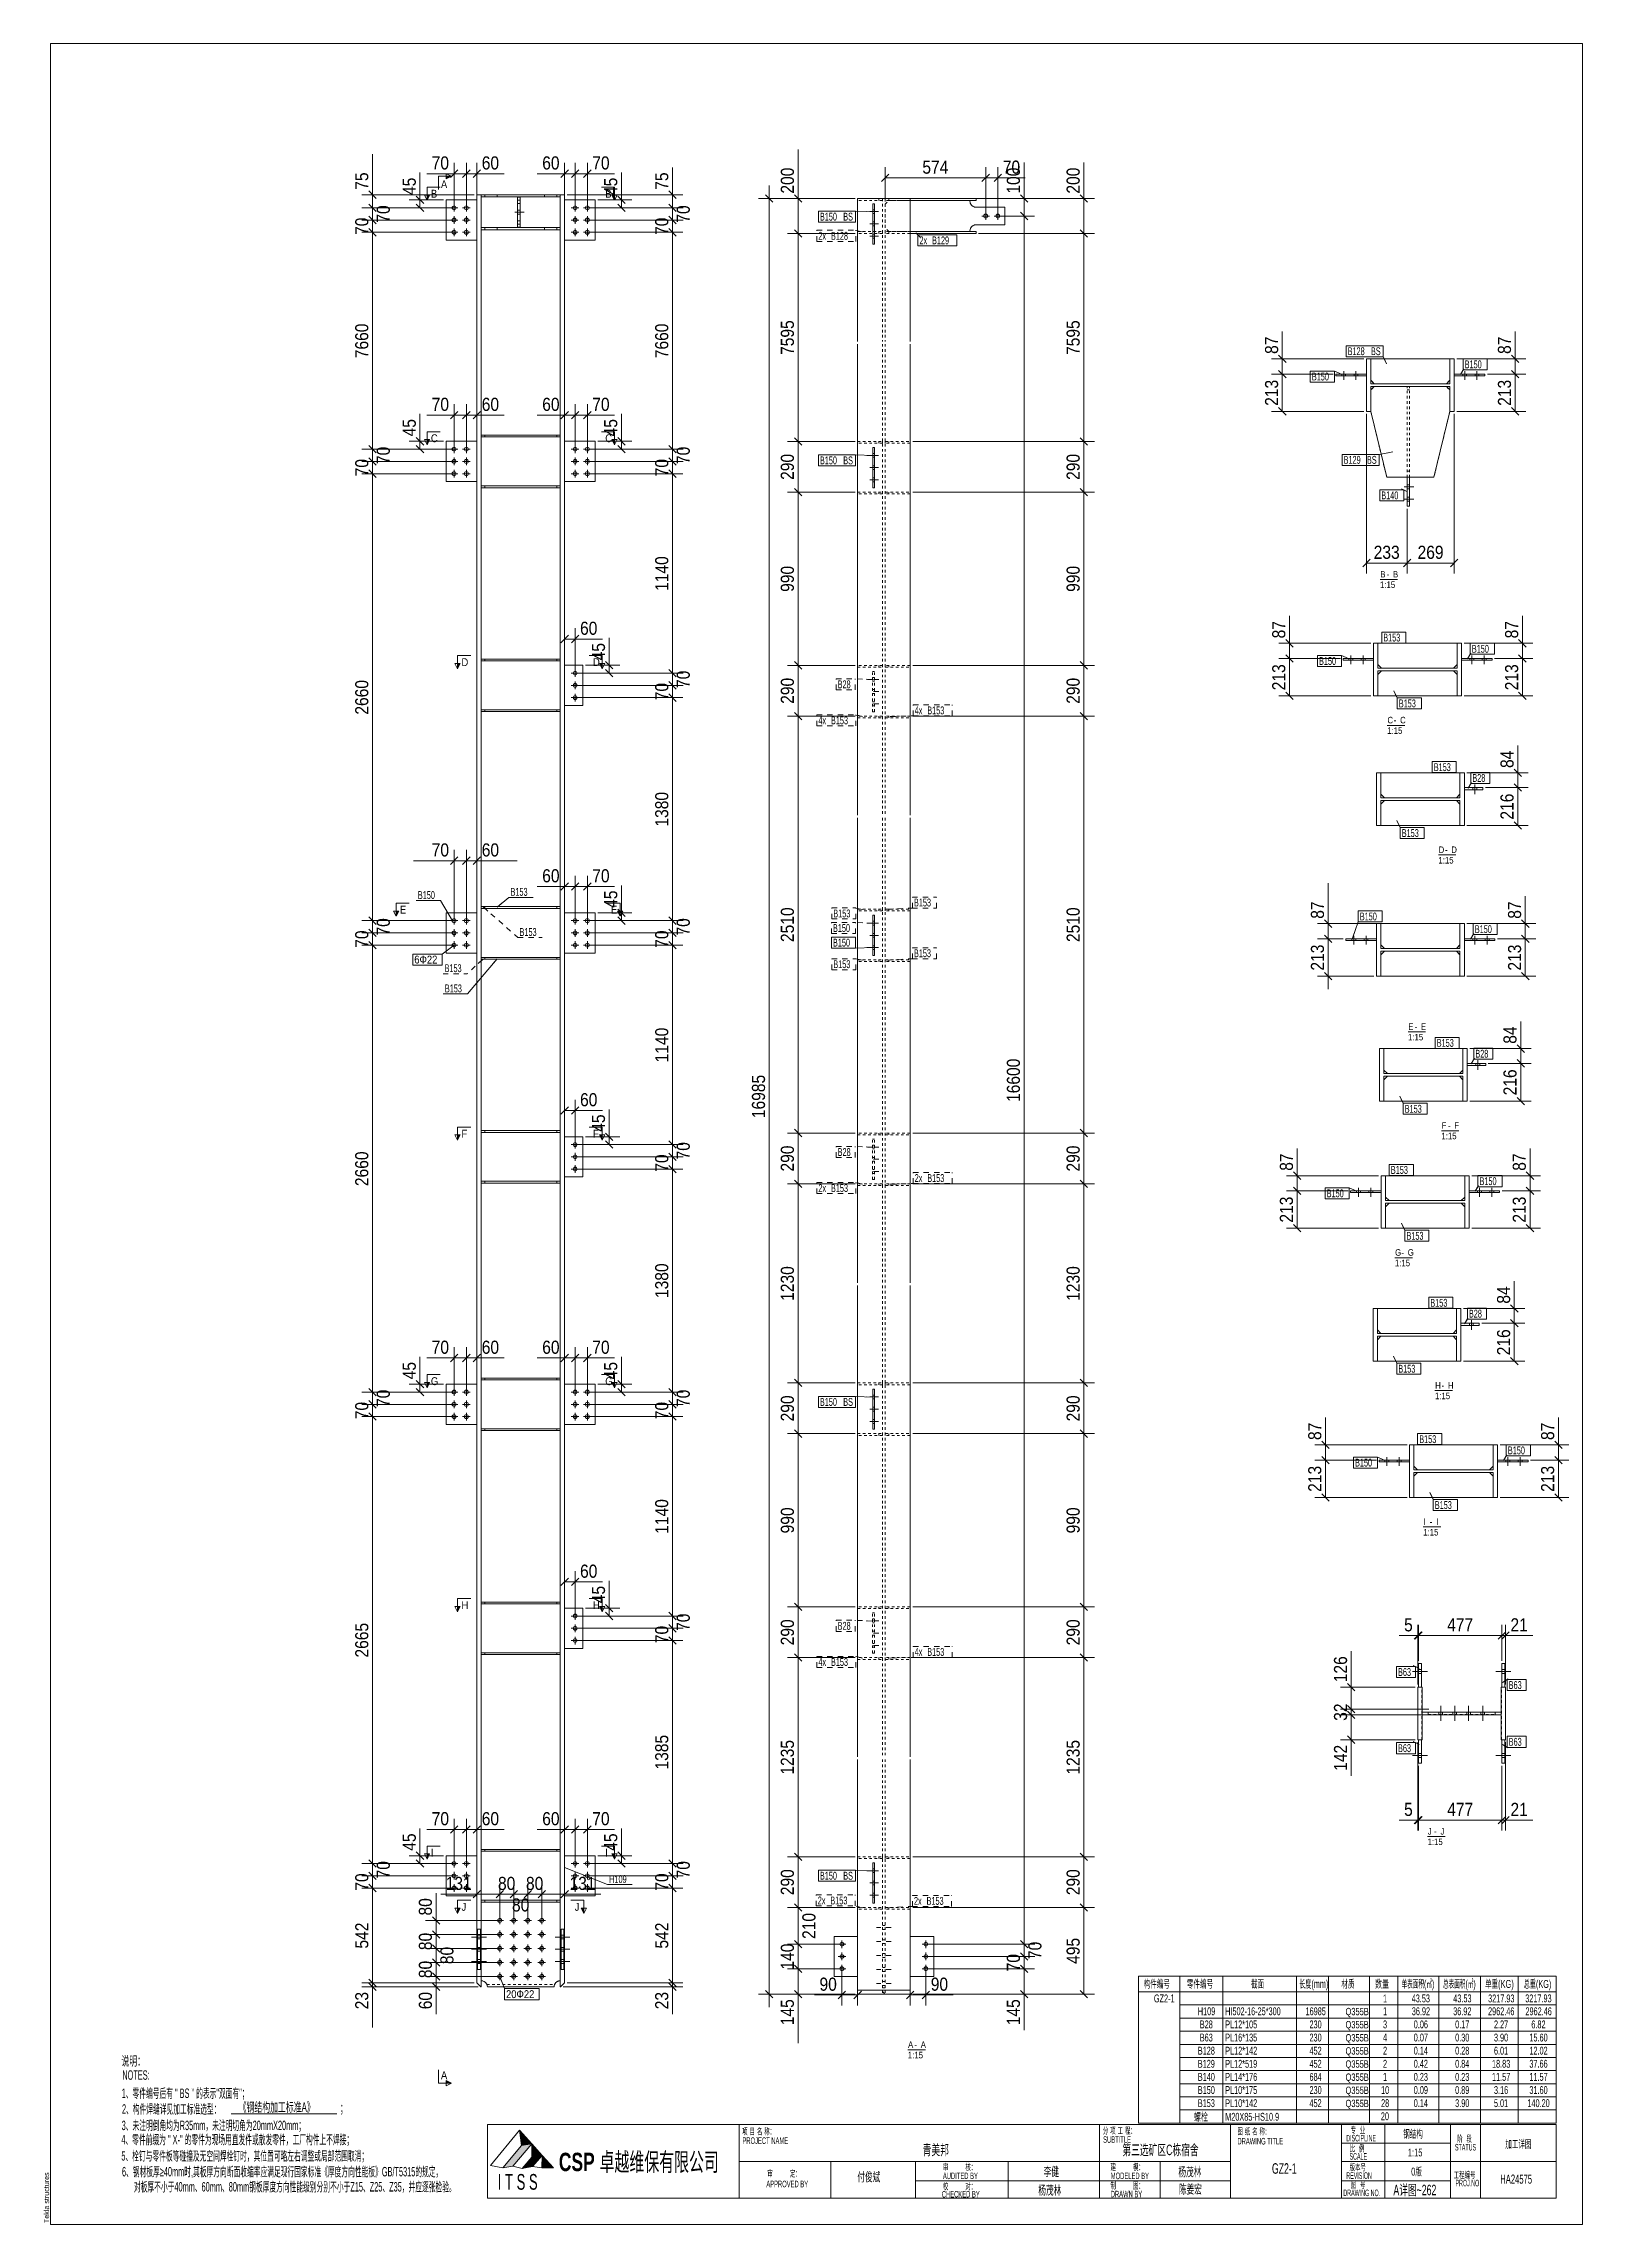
# Model space of a CAD drawing. Header units: inches. Extents: x 0 to 632, y -2591 to 0.
# Drawn here: x 0 to 586, y -1271 to -440 of the extents above; entities that cross this region are included whole.
import ezdxf

# ---------------------------------------------------------------- set-up
doc = ezdxf.new("R2010")
doc.units = ezdxf.units.IN
doc.header["$MEASUREMENT"] = 0
for name, pattern in [('XKITLINE00', [0]), ('XKITLINE01', [4, 1, -1, 1, -1]), ('XKITLINE02', [4, 2, -2])]:
    doc.linetypes.add(name, pattern=pattern)
for name, color, linetype, lineweight in [('Bolt', 7, 'Continuous', 0), ('BoltMark', 3, 'Continuous', 0), ('DrawingSheet', 5, 'Continuous', 0), ('OtherObjectType', 1, 'Continuous', 0), ('Part', 2, 'Continuous', 0), ('PartMark', 3, 'Continuous', 0), ('Section', 6, 'Continuous', 0), ('Z-DIMENSIONS', 1, 'Continuous', 0)]:
    doc.layers.add(name, color=color, linetype=linetype, lineweight=lineweight)
doc.styles.add('Arial', font='arial.ttf')
doc.styles.add('Arial Black', font='ariblk.ttf')
doc.styles.add('Arial Black Bold', font='ARIAL.TTF')
doc.styles.add('Arial Narrow', font='ARIAL.TTF')
doc.styles.add('romsim', font='ARIAL.TTF')
doc.styles.add('宋体', font='ARIAL.TTF')

# ---------------------------------------------------------------- blocks, each defined once
blk = doc.blocks.new('A详图~262 (GZ2-1)')
at = {"layer": 'OtherObjectType'}
for color, points in [(2, [(181.3, 27.2), (177.4, 26.5), (184.6, 35), (188.5, 35.7)]), (3, [(183.8, 41), (188.5, 35.7), (184.6, 35.1)]), (3, [(188.5, 35.7), (192.4, 31.3), (188.5, 30.7)]), (2, [(188.8, 27.1), (184.8, 26.3), (188.5, 30.6), (192.4, 31.3)]), (3, [(192.4, 31.3), (196.8, 26.5), (192.3, 26.5)])]:
    blk.add_hatch(color=color, dxfattribs=at).paths.add_polyline_path(points, flags=17)
at = {"layer": 'Section'}
for points in [[(155.88, 785.44), (157.88, 785.44), (155.88, 784.44)], [(149.55, 778.3), (148.55, 776.3), (148.55, 778.3)], [(220.01, 778.3), (220.01, 776.3), (219.01, 778.3)], [(149.55, 685.12), (148.55, 683.12), (148.55, 685.12)], [(220.01, 685.12), (220.01, 683.12), (219.01, 685.12)], [(161.21, 599.79), (160.21, 597.79), (160.21, 599.79)], [(215.35, 599.79), (215.35, 597.79), (214.35, 599.79)], [(137.75, 505.47), (136.75, 503.47), (136.75, 505.47)], [(222.16, 505.47), (222.16, 503.47), (221.16, 505.47)], [(161.21, 420.13), (160.21, 418.13), (160.21, 420.13)], [(215.35, 420.13), (215.35, 418.13), (214.35, 420.13)], [(149.55, 325.81), (148.55, 323.81), (148.55, 325.81)], [(220.01, 325.81), (220.01, 323.81), (219.01, 325.81)], [(161.21, 240.48), (160.21, 238.48), (160.21, 240.48)], [(215.35, 240.48), (215.35, 238.48), (214.35, 240.48)], [(149.55, 146.16), (148.55, 144.16), (148.55, 146.16)], [(220.01, 146.16), (220.01, 144.16), (219.01, 146.16)], [(161.21, 125.5), (160.21, 123.5), (160.21, 125.5)], [(208.35, 125.5), (208.35, 123.5), (207.35, 125.5)], [(155.88, 59.83), (157.88, 58.83), (155.88, 58.83)]]:
    blk.add_hatch(color=6, dxfattribs=at).paths.add_polyline_path(points, flags=17)
at = {"layer": 'Bolt', "color": 2, "linetype": 'XKITLINE00', "lineweight": 0}
for p, q in [((157.41, 773.44), (160.35, 773.44)), ((158.88, 774.9), (158.88, 771.97)), ((162.08, 773.44), (165.01, 773.44)), ((163.55, 774.9), (163.55, 771.97)), ((206.48, 773.44), (203.55, 773.44)), ((205.01, 774.9), (205.01, 771.97)), ((211.15, 773.44), (208.21, 773.44)), ((209.68, 774.9), (209.68, 771.97)), ((157.41, 768.77), (160.35, 768.77)), ((158.88, 770.24), (158.88, 767.3)), ((158.88, 765.57), (158.88, 762.64)), ((162.08, 768.77), (165.01, 768.77)), ((163.55, 770.24), (163.55, 767.3)), ((163.55, 765.57), (163.55, 762.64)), ((185.65, 771.77), (181.98, 771.77)), ((185.65, 771.77), (181.98, 771.77)), ((184.01, 772.5), (183.08, 772.5)), ((184.01, 772.5), (183.08, 772.5)), ((184.01, 771.04), (183.08, 771.04)), ((184.01, 771.04), (183.08, 771.04)), ((206.48, 768.77), (203.55, 768.77)), ((205.01, 770.24), (205.01, 767.3)), ((205.01, 765.57), (205.01, 762.64)), ((211.15, 768.77), (208.21, 768.77)), ((209.68, 770.24), (209.68, 767.3)), ((209.68, 765.57), (209.68, 762.64)), ((317.38, 771.97), (320.72, 771.97)), ((317.38, 771.97), (320.72, 771.97)), ((317.38, 767.3), (320.72, 767.3)), ((317.38, 767.3), (320.72, 767.3)), ((318.52, 772.7), (319.18, 772.7)), ((318.52, 772.7), (319.18, 772.7)), ((318.52, 771.23), (319.18, 771.23)), ((318.52, 771.23), (319.18, 771.23)), ((318.52, 768.03), (319.18, 768.03)), ((318.52, 768.03), (319.18, 768.03)), ((318.52, 766.57), (319.18, 766.57)), ((318.52, 766.57), (319.18, 766.57)), ((362.98, 770.3), (360.05, 770.3)), ((361.52, 768.83), (361.52, 771.77)), ((367.65, 770.3), (364.72, 770.3)), ((366.18, 768.83), (366.18, 771.77)), ((157.41, 764.1), (160.35, 764.1)), ((162.08, 764.1), (165.01, 764.1)), ((206.48, 764.1), (203.55, 764.1)), ((211.15, 764.1), (208.21, 764.1)), ((317.38, 762.63), (320.72, 762.63)), ((317.38, 762.63), (320.72, 762.63)), ((318.52, 763.37), (319.18, 763.37)), ((318.52, 763.37), (319.18, 763.37)), ((318.52, 761.9), (319.18, 761.9)), ((318.52, 761.9), (319.18, 761.9)), ((497.27, 710.07), (497.27, 709.41)), ((497.27, 710.07), (497.27, 709.41)), ((497.27, 710.07), (497.27, 709.41)), ((498, 711.21), (498, 707.87)), ((498, 711.21), (498, 707.87)), ((498, 711.21), (498, 707.87)), ((498.74, 710.07), (498.74, 709.41)), ((498.74, 710.07), (498.74, 709.41)), ((498.74, 710.07), (498.74, 709.41)), ((501.94, 710.07), (501.94, 709.41)), ((501.94, 710.07), (501.94, 709.41)), ((501.94, 710.07), (501.94, 709.41)), ((502.67, 711.21), (502.67, 707.87)), ((502.67, 711.21), (502.67, 707.87)), ((502.67, 711.21), (502.67, 707.87)), ((503.4, 710.07), (503.4, 709.41)), ((503.4, 710.07), (503.4, 709.41)), ((503.4, 710.07), (503.4, 709.41)), ((543.4, 709.41), (543.4, 710.07)), ((543.4, 709.41), (543.4, 710.07)), ((543.4, 709.41), (543.4, 710.07)), ((544.14, 707.87), (544.14, 711.21)), ((544.14, 707.87), (544.14, 711.21)), ((544.14, 707.87), (544.14, 711.21)), ((544.87, 709.41), (544.87, 710.07)), ((544.87, 709.41), (544.87, 710.07)), ((544.87, 709.41), (544.87, 710.07)), ((548.07, 709.41), (548.07, 710.07)), ((548.07, 709.41), (548.07, 710.07)), ((548.07, 709.41), (548.07, 710.07)), ((548.8, 707.87), (548.8, 711.21)), ((548.8, 707.87), (548.8, 711.21)), ((548.8, 707.87), (548.8, 711.21)), ((549.54, 709.41), (549.54, 710.07)), ((549.54, 709.41), (549.54, 710.07)), ((549.54, 709.41), (549.54, 710.07)), ((157.41, 681.45), (160.35, 681.45)), ((158.88, 682.92), (158.88, 679.99)), ((162.08, 681.45), (165.01, 681.45)), ((163.55, 682.92), (163.55, 679.99)), ((206.48, 681.45), (203.55, 681.45)), ((205.01, 682.92), (205.01, 679.99)), ((211.15, 681.45), (208.21, 681.45)), ((209.68, 682.92), (209.68, 679.99)), ((157.41, 676.79), (160.35, 676.79)), ((158.88, 678.25), (158.88, 675.32)), ((158.88, 673.59), (158.88, 670.65)), ((162.08, 676.79), (165.01, 676.79)), ((163.55, 678.25), (163.55, 675.32)), ((163.55, 673.59), (163.55, 670.65)), ((206.48, 676.79), (203.55, 676.79)), ((205.01, 678.25), (205.01, 675.32)), ((205.01, 673.59), (205.01, 670.65)), ((211.15, 676.79), (208.21, 676.79)), ((209.68, 678.25), (209.68, 675.32)), ((209.68, 673.59), (209.68, 670.65)), ((317.38, 679.08), (320.72, 679.08)), ((317.38, 679.08), (320.72, 679.08)), ((317.38, 674.42), (320.72, 674.42)), ((317.38, 674.42), (320.72, 674.42)), ((318.52, 679.82), (319.18, 679.82)), ((318.52, 679.82), (319.18, 679.82)), ((318.52, 678.35), (319.18, 678.35)), ((318.52, 678.35), (319.18, 678.35)), ((318.52, 675.15), (319.18, 675.15)), ((318.52, 675.15), (319.18, 675.15)), ((318.52, 673.68), (319.18, 673.68)), ((318.52, 673.68), (319.18, 673.68)), ((157.41, 672.12), (160.35, 672.12)), ((162.08, 672.12), (165.01, 672.12)), ((206.48, 672.12), (203.55, 672.12)), ((211.15, 672.12), (208.21, 672.12)), ((317.38, 669.75), (320.72, 669.75)), ((317.38, 669.75), (320.72, 669.75)), ((318.52, 670.48), (319.18, 670.48)), ((318.52, 670.48), (319.18, 670.48)), ((318.52, 669.02), (319.18, 669.02)), ((318.52, 669.02), (319.18, 669.02)), ((524.77, 667.07), (521.1, 667.07)), ((523.14, 667.81), (522.2, 667.81)), ((523.14, 666.34), (522.2, 666.34)), ((524.77, 662.41), (521.1, 662.41)), ((523.14, 663.14), (522.2, 663.14)), ((523.14, 661.67), (522.2, 661.67)), ((500.01, 601.68), (500.01, 601.02)), ((500.01, 601.68), (500.01, 601.02)), ((500.01, 601.68), (500.01, 601.02)), ((500.74, 602.82), (500.74, 599.48)), ((500.74, 602.82), (500.74, 599.48)), ((500.74, 602.82), (500.74, 599.48)), ((501.48, 601.68), (501.48, 601.02)), ((501.48, 601.68), (501.48, 601.02)), ((501.48, 601.68), (501.48, 601.02)), ((504.68, 601.68), (504.68, 601.02)), ((504.68, 601.68), (504.68, 601.02)), ((504.68, 601.68), (504.68, 601.02)), ((505.41, 602.82), (505.41, 599.48)), ((505.41, 602.82), (505.41, 599.48)), ((505.41, 602.82), (505.41, 599.48)), ((506.14, 601.68), (506.14, 601.02)), ((506.14, 601.68), (506.14, 601.02)), ((506.14, 601.68), (506.14, 601.02)), ((546.14, 601.02), (546.14, 601.68)), ((546.14, 601.02), (546.14, 601.68)), ((546.14, 601.02), (546.14, 601.68)), ((546.88, 599.48), (546.88, 602.82)), ((546.88, 599.48), (546.88, 602.82)), ((546.88, 599.48), (546.88, 602.82)), ((547.61, 601.02), (547.61, 601.68)), ((547.61, 601.02), (547.61, 601.68)), ((547.61, 601.02), (547.61, 601.68)), ((550.81, 601.02), (550.81, 601.68)), ((550.81, 601.02), (550.81, 601.68)), ((550.81, 601.02), (550.81, 601.68)), ((551.54, 599.48), (551.54, 602.82)), ((551.54, 599.48), (551.54, 602.82)), ((551.54, 599.48), (551.54, 602.82)), ((552.28, 601.02), (552.28, 601.68)), ((552.28, 601.02), (552.28, 601.68)), ((552.28, 601.02), (552.28, 601.68)), ((206.48, 596.12), (203.55, 596.12)), ((206.48, 591.45), (203.55, 591.45)), ((205.01, 597.59), (205.01, 594.65)), ((205.01, 592.92), (205.01, 589.99)), ((206.48, 586.79), (203.55, 586.79)), ((205.01, 588.25), (205.01, 585.32)), ((547.26, 551.69), (547.26, 552.49)), ((547.26, 551.69), (547.26, 552.49)), ((547.26, 551.69), (547.26, 552.49)), ((548, 549.99), (548, 553.66)), ((548, 549.99), (548, 553.66)), ((548, 549.99), (548, 553.66)), ((548.73, 551.69), (548.73, 552.49)), ((548.73, 551.69), (548.73, 552.49)), ((548.73, 551.69), (548.73, 552.49)), ((157.41, 501.8), (160.35, 501.8)), ((158.88, 503.27), (158.88, 500.33)), ((158.88, 498.6), (158.88, 495.67)), ((162.08, 501.8), (165.01, 501.8)), ((163.55, 503.27), (163.55, 500.33)), ((163.55, 498.6), (163.55, 495.67)), ((206.48, 501.8), (203.55, 501.8)), ((205.01, 503.27), (205.01, 500.33)), ((205.01, 498.6), (205.01, 495.67)), ((211.15, 501.8), (208.21, 501.8)), ((209.68, 503.27), (209.68, 500.33)), ((209.68, 498.6), (209.68, 495.67)), ((317.38, 500.86), (320.72, 500.86)), ((317.38, 500.86), (320.72, 500.86)), ((318.52, 501.6), (319.18, 501.6)), ((318.52, 501.6), (319.18, 501.6)), ((318.52, 500.13), (319.18, 500.13)), ((318.52, 500.13), (319.18, 500.13)), ((157.41, 497.13), (160.35, 497.13)), ((157.41, 492.47), (160.35, 492.47)), ((158.88, 493.93), (158.88, 491)), ((162.08, 497.13), (165.01, 497.13)), ((162.08, 492.47), (165.01, 492.47)), ((163.55, 493.93), (163.55, 491)), ((206.48, 497.13), (203.55, 497.13)), ((206.48, 492.47), (203.55, 492.47)), ((205.01, 493.93), (205.01, 491)), ((211.15, 497.13), (208.21, 497.13)), ((211.15, 492.47), (208.21, 492.47)), ((209.68, 493.93), (209.68, 491)), ((317.38, 496.2), (320.72, 496.2)), ((317.38, 496.2), (320.72, 496.2)), ((317.38, 491.53), (320.72, 491.53)), ((317.38, 491.53), (320.72, 491.53)), ((318.52, 496.93), (319.18, 496.93)), ((318.52, 496.93), (319.18, 496.93)), ((318.52, 495.46), (319.18, 495.46)), ((318.52, 495.46), (319.18, 495.46)), ((318.52, 492.26), (319.18, 492.26)), ((318.52, 492.26), (319.18, 492.26)), ((318.52, 490.8), (319.18, 490.8)), ((318.52, 490.8), (319.18, 490.8)), ((501.13, 494.86), (501.13, 494.19)), ((501.13, 494.86), (501.13, 494.19)), ((501.13, 494.86), (501.13, 494.19)), ((501.86, 495.99), (501.86, 492.66)), ((501.86, 495.99), (501.86, 492.66)), ((501.86, 495.99), (501.86, 492.66)), ((502.6, 494.86), (502.6, 494.19)), ((502.6, 494.86), (502.6, 494.19)), ((502.6, 494.86), (502.6, 494.19)), ((505.8, 494.86), (505.8, 494.19)), ((505.8, 494.86), (505.8, 494.19)), ((505.8, 494.86), (505.8, 494.19)), ((506.53, 495.99), (506.53, 492.66)), ((506.53, 495.99), (506.53, 492.66)), ((506.53, 495.99), (506.53, 492.66)), ((507.26, 494.86), (507.26, 494.19)), ((507.26, 494.86), (507.26, 494.19)), ((507.26, 494.86), (507.26, 494.19)), ((547.26, 494.19), (547.26, 494.86)), ((547.26, 494.19), (547.26, 494.86)), ((547.26, 494.19), (547.26, 494.86)), ((548, 492.66), (548, 495.99)), ((548, 492.66), (548, 495.99)), ((548, 492.66), (548, 495.99)), ((548.73, 494.19), (548.73, 494.86)), ((548.73, 494.19), (548.73, 494.86)), ((548.73, 494.19), (548.73, 494.86)), ((551.93, 494.19), (551.93, 494.86)), ((551.93, 494.19), (551.93, 494.86)), ((551.93, 494.19), (551.93, 494.86)), ((552.66, 492.66), (552.66, 495.99)), ((552.66, 492.66), (552.66, 495.99)), ((552.66, 492.66), (552.66, 495.99)), ((553.4, 494.19), (553.4, 494.86)), ((553.4, 494.19), (553.4, 494.86)), ((553.4, 494.19), (553.4, 494.86)), ((548.4, 446.62), (548.4, 447.42)), ((548.4, 446.62), (548.4, 447.42)), ((548.4, 446.62), (548.4, 447.42)), ((549.13, 444.92), (549.13, 448.58)), ((549.13, 444.92), (549.13, 448.58)), ((549.13, 444.92), (549.13, 448.58)), ((549.86, 446.62), (549.86, 447.42)), ((549.86, 446.62), (549.86, 447.42)), ((549.86, 446.62), (549.86, 447.42)), ((206.48, 416.47), (203.55, 416.47)), ((205.01, 417.93), (205.01, 415)), ((206.48, 411.8), (203.55, 411.8)), ((205.01, 413.27), (205.01, 410.33)), ((205.01, 408.6), (205.01, 405.67)), ((206.48, 407.13), (203.55, 407.13)), ((503.66, 399.95), (503.66, 396.62)), ((503.66, 399.95), (503.66, 396.62)), ((503.66, 399.95), (503.66, 396.62)), ((508.33, 399.95), (508.33, 396.62)), ((508.33, 399.95), (508.33, 396.62)), ((508.33, 399.95), (508.33, 396.62)), ((549.79, 396.62), (549.79, 399.95)), ((549.79, 396.62), (549.79, 399.95)), ((549.79, 396.62), (549.79, 399.95)), ((554.46, 396.62), (554.46, 399.95)), ((554.46, 396.62), (554.46, 399.95)), ((554.46, 396.62), (554.46, 399.95)), ((502.93, 398.82), (502.93, 398.15)), ((502.93, 398.82), (502.93, 398.15)), ((502.93, 398.82), (502.93, 398.15)), ((504.39, 398.82), (504.39, 398.15)), ((504.39, 398.82), (504.39, 398.15)), ((504.39, 398.82), (504.39, 398.15)), ((507.59, 398.82), (507.59, 398.15)), ((507.59, 398.82), (507.59, 398.15)), ((507.59, 398.82), (507.59, 398.15)), ((509.06, 398.82), (509.06, 398.15)), ((509.06, 398.82), (509.06, 398.15)), ((509.06, 398.82), (509.06, 398.15)), ((549.06, 398.15), (549.06, 398.82)), ((549.06, 398.15), (549.06, 398.82)), ((549.06, 398.15), (549.06, 398.82)), ((550.53, 398.15), (550.53, 398.82)), ((550.53, 398.15), (550.53, 398.82)), ((550.53, 398.15), (550.53, 398.82)), ((553.73, 398.15), (553.73, 398.82)), ((553.73, 398.15), (553.73, 398.82)), ((553.73, 398.15), (553.73, 398.82)), ((555.19, 398.15), (555.19, 398.82)), ((555.19, 398.15), (555.19, 398.82)), ((555.19, 398.15), (555.19, 398.82)), ((546.69, 345.87), (546.69, 349.54)), ((546.69, 345.87), (546.69, 349.54)), ((546.69, 345.87), (546.69, 349.54)), ((545.95, 347.57), (545.95, 348.37)), ((545.95, 347.57), (545.95, 348.37)), ((545.95, 347.57), (545.95, 348.37)), ((547.42, 347.57), (547.42, 348.37)), ((547.42, 347.57), (547.42, 348.37)), ((547.42, 347.57), (547.42, 348.37)), ((157.41, 322.15), (160.35, 322.15)), ((157.41, 317.48), (160.35, 317.48)), ((158.88, 323.61), (158.88, 320.68)), ((158.88, 318.95), (158.88, 316.01)), ((162.08, 322.15), (165.01, 322.15)), ((162.08, 317.48), (165.01, 317.48)), ((163.55, 323.61), (163.55, 320.68)), ((163.55, 318.95), (163.55, 316.01)), ((206.48, 322.15), (203.55, 322.15)), ((206.48, 317.48), (203.55, 317.48)), ((205.01, 323.61), (205.01, 320.68)), ((205.01, 318.95), (205.01, 316.01)), ((211.15, 322.15), (208.21, 322.15)), ((211.15, 317.48), (208.21, 317.48)), ((209.68, 323.61), (209.68, 320.68)), ((209.68, 318.95), (209.68, 316.01)), ((317.38, 320.31), (320.72, 320.31)), ((317.38, 320.31), (320.72, 320.31)), ((318.52, 321.04), (319.18, 321.04)), ((318.52, 321.04), (319.18, 321.04)), ((318.52, 319.58), (319.18, 319.58)), ((318.52, 319.58), (319.18, 319.58)), ((318.52, 316.38), (319.18, 316.38)), ((318.52, 316.38), (319.18, 316.38)), ((157.41, 312.81), (160.35, 312.81)), ((158.88, 314.28), (158.88, 311.35)), ((162.08, 312.81), (165.01, 312.81)), ((163.55, 314.28), (163.55, 311.35)), ((206.48, 312.81), (203.55, 312.81)), ((205.01, 314.28), (205.01, 311.35)), ((211.15, 312.81), (208.21, 312.81)), ((209.68, 314.28), (209.68, 311.35)), ((317.38, 315.64), (320.72, 315.64)), ((317.38, 315.64), (320.72, 315.64)), ((317.38, 310.98), (320.72, 310.98)), ((317.38, 310.98), (320.72, 310.98)), ((318.52, 314.91), (319.18, 314.91)), ((318.52, 314.91), (319.18, 314.91)), ((318.52, 311.71), (319.18, 311.71)), ((318.52, 311.71), (319.18, 311.71)), ((318.52, 310.24), (319.18, 310.24)), ((318.52, 310.24), (319.18, 310.24)), ((513.74, 296.22), (513.74, 295.55)), ((513.74, 296.22), (513.74, 295.55)), ((513.74, 296.22), (513.74, 295.55)), ((514.47, 297.35), (514.47, 294.02)), ((514.47, 297.35), (514.47, 294.02)), ((514.47, 297.35), (514.47, 294.02)), ((515.2, 296.22), (515.2, 295.55)), ((515.2, 296.22), (515.2, 295.55)), ((515.2, 296.22), (515.2, 295.55)), ((518.4, 296.22), (518.4, 295.55)), ((518.4, 296.22), (518.4, 295.55)), ((518.4, 296.22), (518.4, 295.55)), ((519.14, 297.35), (519.14, 294.02)), ((519.14, 297.35), (519.14, 294.02)), ((519.14, 297.35), (519.14, 294.02)), ((519.87, 296.22), (519.87, 295.55)), ((519.87, 296.22), (519.87, 295.55)), ((519.87, 296.22), (519.87, 295.55)), ((559.87, 295.55), (559.87, 296.22)), ((559.87, 295.55), (559.87, 296.22)), ((559.87, 295.55), (559.87, 296.22)), ((560.6, 294.02), (560.6, 297.35)), ((560.6, 294.02), (560.6, 297.35)), ((560.6, 294.02), (560.6, 297.35)), ((561.34, 295.55), (561.34, 296.22)), ((561.34, 295.55), (561.34, 296.22)), ((561.34, 295.55), (561.34, 296.22)), ((564.54, 295.55), (564.54, 296.22)), ((564.54, 295.55), (564.54, 296.22)), ((564.54, 295.55), (564.54, 296.22)), ((565.27, 294.02), (565.27, 297.35)), ((565.27, 294.02), (565.27, 297.35)), ((565.27, 294.02), (565.27, 297.35)), ((566, 295.55), (566, 296.22)), ((566, 295.55), (566, 296.22)), ((566, 295.55), (566, 296.22)), ((206.48, 236.81), (203.55, 236.81)), ((205.01, 238.28), (205.01, 235.35)), ((205.01, 233.61), (205.01, 230.68)), ((206.48, 232.15), (203.55, 232.15)), ((206.48, 227.48), (203.55, 227.48)), ((205.01, 228.95), (205.01, 226.01)), ((526.54, 216.44), (527.61, 216.44)), ((526.54, 216.44), (527.61, 216.44)), ((526.54, 216.44), (527.61, 216.44)), ((558.34, 216.44), (559.41, 216.44)), ((558.34, 216.44), (559.41, 216.44)), ((558.34, 216.44), (559.41, 216.44)), ((524.24, 215.7), (529.91, 215.7)), ((524.24, 215.7), (529.91, 215.7)), ((524.24, 215.7), (529.91, 215.7)), ((526.54, 214.97), (527.61, 214.97)), ((526.54, 214.97), (527.61, 214.97)), ((526.54, 214.97), (527.61, 214.97)), ((556.04, 215.7), (561.71, 215.7)), ((556.04, 215.7), (561.71, 215.7)), ((556.04, 215.7), (561.71, 215.7)), ((558.34, 214.97), (559.41, 214.97)), ((558.34, 214.97), (559.41, 214.97)), ((558.34, 214.97), (559.41, 214.97)), ((534.24, 199.17), (534.24, 200.24)), ((534.24, 199.17), (534.24, 200.24)), ((534.24, 199.17), (534.24, 200.24)), ((534.24, 199.17), (534.24, 200.24)), ((534.24, 199.17), (534.24, 200.24)), ((534.98, 196.87), (534.98, 202.54)), ((534.98, 196.87), (534.98, 202.54)), ((534.98, 196.87), (534.98, 202.54)), ((534.98, 196.87), (534.98, 202.54)), ((534.98, 196.87), (534.98, 202.54)), ((535.71, 199.17), (535.71, 200.24)), ((535.71, 199.17), (535.71, 200.24)), ((535.71, 199.17), (535.71, 200.24)), ((535.71, 199.17), (535.71, 200.24)), ((535.71, 199.17), (535.71, 200.24)), ((539.58, 199.17), (539.58, 200.24)), ((539.58, 199.17), (539.58, 200.24)), ((539.58, 199.17), (539.58, 200.24)), ((539.58, 199.17), (539.58, 200.24)), ((539.58, 199.17), (539.58, 200.24)), ((540.31, 196.87), (540.31, 202.54)), ((540.31, 196.87), (540.31, 202.54)), ((540.31, 196.87), (540.31, 202.54)), ((540.31, 196.87), (540.31, 202.54)), ((540.31, 196.87), (540.31, 202.54)), ((541.04, 199.17), (541.04, 200.24)), ((541.04, 199.17), (541.04, 200.24)), ((541.04, 199.17), (541.04, 200.24)), ((541.04, 199.17), (541.04, 200.24)), ((541.04, 199.17), (541.04, 200.24)), ((544.91, 199.17), (544.91, 200.24)), ((544.91, 199.17), (544.91, 200.24)), ((544.91, 199.17), (544.91, 200.24)), ((544.91, 199.17), (544.91, 200.24)), ((544.91, 199.17), (544.91, 200.24)), ((545.64, 196.87), (545.64, 202.54)), ((545.64, 196.87), (545.64, 202.54)), ((545.64, 196.87), (545.64, 202.54)), ((545.64, 196.87), (545.64, 202.54)), ((545.64, 196.87), (545.64, 202.54)), ((546.38, 199.17), (546.38, 200.24)), ((546.38, 199.17), (546.38, 200.24)), ((546.38, 199.17), (546.38, 200.24)), ((546.38, 199.17), (546.38, 200.24)), ((546.38, 199.17), (546.38, 200.24)), ((550.24, 199.17), (550.24, 200.24)), ((550.24, 199.17), (550.24, 200.24)), ((550.24, 199.17), (550.24, 200.24)), ((550.24, 199.17), (550.24, 200.24)), ((550.24, 199.17), (550.24, 200.24)), ((550.98, 196.87), (550.98, 202.54)), ((550.98, 196.87), (550.98, 202.54)), ((550.98, 196.87), (550.98, 202.54)), ((550.98, 196.87), (550.98, 202.54)), ((550.98, 196.87), (550.98, 202.54)), ((551.71, 199.17), (551.71, 200.24)), ((551.71, 199.17), (551.71, 200.24)), ((551.71, 199.17), (551.71, 200.24)), ((551.71, 199.17), (551.71, 200.24)), ((551.71, 199.17), (551.71, 200.24)), ((524.24, 183.7), (529.91, 183.7)), ((524.24, 183.7), (529.91, 183.7)), ((524.24, 183.7), (529.91, 183.7)), ((526.54, 184.44), (527.61, 184.44)), ((526.54, 184.44), (527.61, 184.44)), ((526.54, 184.44), (527.61, 184.44)), ((526.54, 182.97), (527.61, 182.97)), ((526.54, 182.97), (527.61, 182.97)), ((526.54, 182.97), (527.61, 182.97)), ((556.04, 183.7), (561.71, 183.7)), ((556.04, 183.7), (561.71, 183.7)), ((556.04, 183.7), (561.71, 183.7)), ((558.34, 184.44), (559.41, 184.44)), ((558.34, 184.44), (559.41, 184.44)), ((558.34, 184.44), (559.41, 184.44)), ((558.34, 182.97), (559.41, 182.97)), ((558.34, 182.97), (559.41, 182.97)), ((558.34, 182.97), (559.41, 182.97)), ((157.41, 142.5), (160.35, 142.5)), ((158.88, 143.96), (158.88, 141.03)), ((162.08, 142.5), (165.01, 142.5)), ((163.55, 143.96), (163.55, 141.03)), ((206.48, 142.5), (203.55, 142.5)), ((205.01, 143.96), (205.01, 141.03)), ((211.15, 142.5), (208.21, 142.5)), ((209.68, 143.96), (209.68, 141.03)), ((157.41, 137.83), (160.35, 137.83)), ((157.41, 133.16), (160.35, 133.16)), ((158.88, 139.3), (158.88, 136.36)), ((158.88, 134.63), (158.88, 131.7)), ((162.08, 137.83), (165.01, 137.83)), ((162.08, 133.16), (165.01, 133.16)), ((163.55, 139.3), (163.55, 136.36)), ((163.55, 134.63), (163.55, 131.7)), ((206.48, 137.83), (203.55, 137.83)), ((206.48, 133.16), (203.55, 133.16)), ((205.01, 139.3), (205.01, 136.36)), ((205.01, 134.63), (205.01, 131.7)), ((211.15, 137.83), (208.21, 137.83)), ((211.15, 133.16), (208.21, 133.16)), ((209.68, 139.3), (209.68, 136.36)), ((209.68, 134.63), (209.68, 131.7)), ((317.38, 139.76), (320.72, 139.76)), ((317.38, 139.76), (320.72, 139.76)), ((317.38, 135.09), (320.72, 135.09)), ((317.38, 135.09), (320.72, 135.09)), ((318.52, 140.49), (319.18, 140.49)), ((318.52, 140.49), (319.18, 140.49)), ((318.52, 139.03), (319.18, 139.03)), ((318.52, 139.03), (319.18, 139.03)), ((318.52, 135.83), (319.18, 135.83)), ((318.52, 135.83), (319.18, 135.83)), ((318.52, 134.36), (319.18, 134.36)), ((318.52, 134.36), (319.18, 134.36)), ((317.38, 130.43), (320.72, 130.43)), ((317.38, 130.43), (320.72, 130.43)), ((318.52, 131.16), (319.18, 131.16)), ((318.52, 131.16), (319.18, 131.16)), ((318.52, 129.69), (319.18, 129.69)), ((318.52, 129.69), (319.18, 129.69)), ((174.81, 120.83), (177.75, 120.83)), ((176.28, 122.3), (176.28, 119.36)), ((176.28, 116.96), (176.28, 114.03)), ((180.15, 120.83), (183.08, 120.83)), ((181.61, 122.3), (181.61, 119.36)), ((181.61, 116.96), (181.61, 114.03)), ((185.48, 120.83), (188.41, 120.83)), ((186.95, 122.3), (186.95, 119.36)), ((186.95, 116.96), (186.95, 114.03)), ((190.81, 120.83), (193.75, 120.83)), ((192.28, 122.3), (192.28, 119.36)), ((192.28, 116.96), (192.28, 114.03)), ((165.55, 114.5), (171.21, 114.5)), ((165.55, 114.5), (171.21, 114.5)), ((165.55, 109.83), (171.21, 109.83)), ((165.55, 109.83), (171.21, 109.83)), ((167.85, 115.23), (168.91, 115.23)), ((167.85, 115.23), (168.91, 115.23)), ((167.85, 113.76), (168.91, 113.76)), ((167.85, 113.76), (168.91, 113.76)), ((167.85, 110.56), (168.91, 110.56)), ((167.85, 110.56), (168.91, 110.56)), ((167.85, 109.1), (168.91, 109.1)), ((167.85, 109.1), (168.91, 109.1)), ((174.81, 115.5), (177.75, 115.5)), ((174.81, 110.16), (177.75, 110.16)), ((176.28, 111.63), (176.28, 108.7)), ((180.15, 115.5), (183.08, 115.5)), ((180.15, 110.16), (183.08, 110.16)), ((181.61, 111.63), (181.61, 108.7)), ((185.48, 115.5), (188.41, 115.5)), ((185.48, 110.16), (188.41, 110.16)), ((186.95, 111.63), (186.95, 108.7)), ((190.81, 115.5), (193.75, 115.5)), ((190.81, 110.16), (193.75, 110.16)), ((192.28, 111.63), (192.28, 108.7)), ((197.35, 114.5), (203.01, 114.5)), ((197.35, 114.5), (203.01, 114.5)), ((197.35, 109.83), (203.01, 109.83)), ((197.35, 109.83), (203.01, 109.83)), ((199.65, 115.23), (200.71, 115.23)), ((199.65, 115.23), (200.71, 115.23)), ((199.65, 113.76), (200.71, 113.76)), ((199.65, 113.76), (200.71, 113.76)), ((199.65, 110.56), (200.71, 110.56)), ((199.65, 110.56), (200.71, 110.56)), ((199.65, 109.1), (200.71, 109.1)), ((199.65, 109.1), (200.71, 109.1)), ((305.25, 111.76), (306.23, 111.76)), ((305.25, 111.76), (308.18, 111.76)), ((306.72, 113.23), (306.72, 112.25)), ((306.72, 110.29), (306.72, 113.23)), ((306.72, 110.29), (306.72, 111.27)), ((306.72, 108.56), (306.72, 107.58)), ((306.72, 105.63), (306.72, 108.56)), ((308.18, 111.76), (307.21, 111.76)), ((337.25, 111.76), (338.23, 111.76)), ((340.18, 111.76), (337.25, 111.76)), ((338.72, 113.23), (338.72, 112.25)), ((338.72, 113.23), (338.72, 110.29)), ((338.72, 110.29), (338.72, 111.27)), ((338.72, 108.56), (338.72, 107.58)), ((338.72, 108.56), (338.72, 105.63)), ((340.18, 111.76), (339.21, 111.76)), ((165.55, 105.16), (171.21, 105.16)), ((165.55, 105.16), (171.21, 105.16)), ((167.85, 105.9), (168.91, 105.9)), ((167.85, 105.9), (168.91, 105.9)), ((167.85, 104.43), (168.91, 104.43)), ((167.85, 104.43), (168.91, 104.43)), ((174.81, 104.83), (177.75, 104.83)), ((176.28, 106.3), (176.28, 103.36)), ((176.28, 100.96), (176.28, 98.03)), ((180.15, 104.83), (183.08, 104.83)), ((181.61, 106.3), (181.61, 103.36)), ((181.61, 100.96), (181.61, 98.03)), ((185.48, 104.83), (188.41, 104.83)), ((186.95, 106.3), (186.95, 103.36)), ((186.95, 100.96), (186.95, 98.03)), ((190.81, 104.83), (193.75, 104.83)), ((192.28, 106.3), (192.28, 103.36)), ((192.28, 100.96), (192.28, 98.03)), ((197.35, 105.16), (203.01, 105.16)), ((197.35, 105.16), (203.01, 105.16)), ((199.65, 105.9), (200.71, 105.9)), ((199.65, 105.9), (200.71, 105.9)), ((199.65, 104.43), (200.71, 104.43)), ((199.65, 104.43), (200.71, 104.43)), ((305.25, 107.09), (306.23, 107.09)), ((305.25, 107.09), (308.18, 107.09)), ((305.25, 102.43), (306.23, 102.43)), ((305.25, 102.43), (308.18, 102.43)), ((306.72, 105.63), (306.72, 106.6)), ((306.72, 103.89), (306.72, 102.92)), ((306.72, 100.96), (306.72, 103.89)), ((306.72, 100.96), (306.72, 101.94)), ((308.18, 107.09), (307.21, 107.09)), ((308.18, 102.43), (307.21, 102.43)), ((337.25, 107.09), (338.23, 107.09)), ((340.18, 107.09), (337.25, 107.09)), ((337.25, 102.43), (338.23, 102.43)), ((340.18, 102.43), (337.25, 102.43)), ((338.72, 105.63), (338.72, 106.6)), ((338.72, 103.89), (338.72, 102.92)), ((338.72, 103.89), (338.72, 100.96)), ((338.72, 100.96), (338.72, 101.94)), ((340.18, 107.09), (339.21, 107.09)), ((340.18, 102.43), (339.21, 102.43)), ((174.81, 99.5), (177.75, 99.5)), ((180.15, 99.5), (183.08, 99.5)), ((185.48, 99.5), (188.41, 99.5)), ((190.81, 99.5), (193.75, 99.5))]:
    blk.add_line(p, q, dxfattribs=at)
at = {"layer": 'Bolt', "color": 2, "linetype": 'XKITLINE02', "lineweight": 0}
for p, q in [((320.72, 771.97), (317.38, 771.97)), ((320.72, 771.97), (317.38, 771.97)), ((320.72, 767.3), (317.38, 767.3)), ((320.72, 767.3), (317.38, 767.3)), ((319.18, 772.7), (318.52, 772.7)), ((319.18, 772.7), (318.52, 772.7)), ((319.18, 771.23), (318.52, 771.23)), ((319.18, 771.23), (318.52, 771.23)), ((319.18, 768.03), (318.52, 768.03)), ((319.18, 768.03), (318.52, 768.03)), ((319.18, 766.57), (318.52, 766.57)), ((319.18, 766.57), (318.52, 766.57)), ((320.72, 762.63), (317.38, 762.63)), ((320.72, 762.63), (317.38, 762.63)), ((319.18, 763.37), (318.52, 763.37)), ((319.18, 763.37), (318.52, 763.37)), ((319.18, 761.9), (318.52, 761.9)), ((319.18, 761.9), (318.52, 761.9)), ((320.72, 679.08), (317.38, 679.08)), ((320.72, 679.08), (317.38, 679.08)), ((320.72, 674.42), (317.38, 674.42)), ((320.72, 674.42), (317.38, 674.42)), ((319.18, 679.82), (318.52, 679.82)), ((319.18, 679.82), (318.52, 679.82)), ((319.18, 678.35), (318.52, 678.35)), ((319.18, 678.35), (318.52, 678.35)), ((319.18, 675.15), (318.52, 675.15)), ((319.18, 675.15), (318.52, 675.15)), ((319.18, 673.68), (318.52, 673.68)), ((319.18, 673.68), (318.52, 673.68)), ((320.72, 669.75), (317.38, 669.75)), ((320.72, 669.75), (317.38, 669.75)), ((319.18, 670.48), (318.52, 670.48)), ((319.18, 670.48), (318.52, 670.48)), ((319.18, 669.02), (318.52, 669.02)), ((319.18, 669.02), (318.52, 669.02)), ((320.82, 593.75), (317.15, 593.75)), ((319.12, 594.48), (318.32, 594.48)), ((319.12, 593.02), (318.32, 593.02)), ((320.82, 589.08), (317.15, 589.08)), ((320.82, 584.42), (317.15, 584.42)), ((319.12, 589.82), (318.32, 589.82)), ((319.12, 588.35), (318.32, 588.35)), ((319.12, 585.15), (318.32, 585.15)), ((319.12, 583.68), (318.32, 583.68)), ((320.72, 500.86), (317.38, 500.86)), ((320.72, 500.86), (317.38, 500.86)), ((319.18, 501.6), (318.52, 501.6)), ((319.18, 501.6), (318.52, 501.6)), ((319.18, 500.13), (318.52, 500.13)), ((319.18, 500.13), (318.52, 500.13)), ((320.72, 496.2), (317.38, 496.2)), ((320.72, 496.2), (317.38, 496.2)), ((320.72, 491.53), (317.38, 491.53)), ((320.72, 491.53), (317.38, 491.53)), ((319.18, 496.93), (318.52, 496.93)), ((319.18, 496.93), (318.52, 496.93)), ((319.18, 495.46), (318.52, 495.46)), ((319.18, 495.46), (318.52, 495.46)), ((319.18, 492.26), (318.52, 492.26)), ((319.18, 492.26), (318.52, 492.26)), ((319.18, 490.8), (318.52, 490.8)), ((319.18, 490.8), (318.52, 490.8)), ((320.82, 415.53), (317.15, 415.53)), ((319.12, 416.26), (318.32, 416.26)), ((320.82, 410.86), (317.15, 410.86)), ((319.12, 414.8), (318.32, 414.8)), ((319.12, 411.6), (318.32, 411.6)), ((319.12, 410.13), (318.32, 410.13)), ((320.82, 406.2), (317.15, 406.2)), ((319.12, 406.93), (318.32, 406.93)), ((319.12, 405.46), (318.32, 405.46)), ((320.72, 320.31), (317.38, 320.31)), ((320.72, 320.31), (317.38, 320.31)), ((319.18, 321.04), (318.52, 321.04)), ((319.18, 321.04), (318.52, 321.04)), ((319.18, 319.58), (318.52, 319.58)), ((319.18, 319.58), (318.52, 319.58)), ((319.18, 316.38), (318.52, 316.38)), ((319.18, 316.38), (318.52, 316.38)), ((320.72, 315.64), (317.38, 315.64)), ((320.72, 315.64), (317.38, 315.64)), ((320.72, 310.98), (317.38, 310.98)), ((320.72, 310.98), (317.38, 310.98)), ((319.18, 314.91), (318.52, 314.91)), ((319.18, 314.91), (318.52, 314.91)), ((319.18, 311.71), (318.52, 311.71)), ((319.18, 311.71), (318.52, 311.71)), ((319.18, 310.24), (318.52, 310.24)), ((319.18, 310.24), (318.52, 310.24)), ((320.82, 234.98), (317.15, 234.98)), ((319.12, 235.71), (318.32, 235.71)), ((319.12, 234.24), (318.32, 234.24)), ((320.82, 230.31), (317.15, 230.31)), ((320.82, 225.64), (317.15, 225.64)), ((319.12, 231.04), (318.32, 231.04)), ((319.12, 229.58), (318.32, 229.58)), ((319.12, 226.38), (318.32, 226.38)), ((319.12, 224.91), (318.32, 224.91)), ((320.72, 139.76), (317.38, 139.76)), ((320.72, 139.76), (317.38, 139.76)), ((320.72, 135.09), (317.38, 135.09)), ((320.72, 135.09), (317.38, 135.09)), ((319.18, 140.49), (318.52, 140.49)), ((319.18, 140.49), (318.52, 140.49)), ((319.18, 139.03), (318.52, 139.03)), ((319.18, 139.03), (318.52, 139.03)), ((319.18, 135.83), (318.52, 135.83)), ((319.18, 135.83), (318.52, 135.83)), ((319.18, 134.36), (318.52, 134.36)), ((319.18, 134.36), (318.52, 134.36)), ((320.72, 130.43), (317.38, 130.43)), ((320.72, 130.43), (317.38, 130.43)), ((319.18, 131.16), (318.52, 131.16)), ((319.18, 131.16), (318.52, 131.16)), ((319.18, 129.69), (318.52, 129.69)), ((319.18, 129.69), (318.52, 129.69)), ((325.55, 118.09), (319.88, 118.09)), ((325.55, 118.09), (319.88, 118.09)), ((325.55, 118.09), (319.88, 118.09)), ((325.55, 118.09), (319.88, 118.09)), ((323.25, 118.83), (322.18, 118.83)), ((323.25, 118.83), (322.18, 118.83)), ((323.25, 118.83), (322.18, 118.83)), ((323.25, 118.83), (322.18, 118.83)), ((323.25, 117.36), (322.18, 117.36)), ((323.25, 117.36), (322.18, 117.36)), ((323.25, 117.36), (322.18, 117.36)), ((323.25, 117.36), (322.18, 117.36)), ((325.55, 112.76), (319.88, 112.76)), ((325.55, 112.76), (319.88, 112.76)), ((325.55, 112.76), (319.88, 112.76)), ((325.55, 112.76), (319.88, 112.76)), ((323.25, 113.49), (322.18, 113.49)), ((323.25, 113.49), (322.18, 113.49)), ((323.25, 113.49), (322.18, 113.49)), ((323.25, 113.49), (322.18, 113.49)), ((323.25, 112.03), (322.18, 112.03)), ((323.25, 112.03), (322.18, 112.03)), ((323.25, 112.03), (322.18, 112.03)), ((323.25, 112.03), (322.18, 112.03)), ((323.25, 108.16), (322.18, 108.16)), ((323.25, 108.16), (322.18, 108.16)), ((323.25, 108.16), (322.18, 108.16)), ((323.25, 108.16), (322.18, 108.16)), ((325.55, 107.43), (319.88, 107.43)), ((325.55, 107.43), (319.88, 107.43)), ((325.55, 107.43), (319.88, 107.43)), ((325.55, 107.43), (319.88, 107.43)), ((325.55, 102.09), (319.88, 102.09)), ((325.55, 102.09), (319.88, 102.09)), ((325.55, 102.09), (319.88, 102.09)), ((325.55, 102.09), (319.88, 102.09)), ((323.25, 106.69), (322.18, 106.69)), ((323.25, 106.69), (322.18, 106.69)), ((323.25, 106.69), (322.18, 106.69)), ((323.25, 106.69), (322.18, 106.69)), ((323.25, 102.83), (322.18, 102.83)), ((323.25, 102.83), (322.18, 102.83)), ((323.25, 102.83), (322.18, 102.83)), ((323.25, 102.83), (322.18, 102.83)), ((323.25, 101.36), (322.18, 101.36)), ((323.25, 101.36), (322.18, 101.36)), ((323.25, 101.36), (322.18, 101.36)), ((323.25, 101.36), (322.18, 101.36)), ((325.55, 96.76), (319.88, 96.76)), ((325.55, 96.76), (319.88, 96.76)), ((325.55, 96.76), (319.88, 96.76)), ((325.55, 96.76), (319.88, 96.76)), ((323.25, 97.49), (322.18, 97.49)), ((323.25, 97.49), (322.18, 97.49)), ((323.25, 97.49), (322.18, 97.49)), ((323.25, 97.49), (322.18, 97.49)), ((323.25, 96.03), (322.18, 96.03)), ((323.25, 96.03), (322.18, 96.03)), ((323.25, 96.03), (322.18, 96.03)), ((323.25, 96.03), (322.18, 96.03))]:
    blk.add_line(p, q, dxfattribs=at)
at = {"layer": 'Bolt', "color": 2, "linetype": 'XKITLINE00', "lineweight": 0}
for centre in [(158.88, 773.44), (163.55, 773.44), (205.01, 773.44), (209.68, 773.44), (158.88, 768.77), (158.88, 764.1), (163.55, 768.77), (163.55, 764.1), (205.01, 768.77), (205.01, 764.1), (209.68, 768.77), (209.68, 764.1), (361.52, 770.3), (366.18, 770.3), (158.88, 681.45), (163.55, 681.45), (205.01, 681.45), (209.68, 681.45), (158.88, 676.79), (163.55, 676.79), (205.01, 676.79), (209.68, 676.79), (158.88, 672.12), (163.55, 672.12), (205.01, 672.12), (209.68, 672.12), (205.01, 596.12), (205.01, 591.45), (205.01, 586.79), (158.88, 501.8), (163.55, 501.8), (205.01, 501.8), (209.68, 501.8), (158.88, 497.13), (158.88, 492.47), (163.55, 497.13), (163.55, 492.47), (205.01, 497.13), (205.01, 492.47), (209.68, 497.13), (209.68, 492.47), (205.01, 416.47), (205.01, 411.8), (205.01, 407.13), (158.88, 322.15), (158.88, 317.48), (163.55, 322.15), (163.55, 317.48), (205.01, 322.15), (205.01, 317.48), (209.68, 322.15), (209.68, 317.48), (158.88, 312.81), (163.55, 312.81), (205.01, 312.81), (209.68, 312.81), (205.01, 236.81), (205.01, 232.15), (205.01, 227.48), (158.88, 142.5), (163.55, 142.5), (205.01, 142.5), (209.68, 142.5), (158.88, 137.83), (158.88, 133.16), (163.55, 137.83), (163.55, 133.16), (205.01, 137.83), (205.01, 133.16), (209.68, 137.83), (209.68, 133.16), (176.28, 120.83), (181.61, 120.83), (186.95, 120.83), (192.28, 120.83), (176.28, 115.5), (176.28, 110.16), (181.61, 115.5), (181.61, 110.16), (186.95, 115.5), (186.95, 110.16), (192.28, 115.5), (192.28, 110.16), (306.72, 111.76), (338.72, 111.76), (176.28, 104.83), (176.28, 99.5), (181.61, 104.83), (181.61, 99.5), (186.95, 104.83), (186.95, 99.5), (192.28, 104.83), (192.28, 99.5), (306.72, 107.09), (306.72, 102.43), (338.72, 107.09), (338.72, 102.43)]:
    blk.add_circle(centre, 0.733, dxfattribs=at)
at = {"layer": 'BoltMark', "color": 1, "linetype": 'XKITLINE00', "lineweight": 0}
for p, q in [((158.88, 492.47), (154.3, 489.07)), ((156.87, 490.98), (158.88, 492.47)), ((143.1, 489.07), (154.3, 489.07)), ((143.1, 484.87), (143.1, 489.07)), ((143.1, 484.87), (154.3, 484.87)), ((154.3, 484.87), (154.3, 489.07)), ((176.28, 99.5), (178.09, 94.83)), ((177.19, 97.17), (176.28, 99.5)), ((178.09, 94.83), (191.29, 94.83)), ((178.09, 90.63), (178.09, 94.83)), ((191.29, 90.63), (191.29, 94.83)), ((178.09, 90.63), (191.29, 90.63))]:
    blk.add_line(p, q, dxfattribs=at)
at = {"layer": 'DrawingSheet', "color": 5, "linetype": 'XKITLINE00', "lineweight": 0}
for p, q in [((589, 836), (5, 836)), ((5, 836), (5, 5)), ((589, 5), (589, 836)), ((5, 5), (589, 5))]:
    blk.add_line(p, q, dxfattribs=at)
at = {"layer": 'OtherObjectType', "color": 6, "linetype": 'XKITLINE00', "lineweight": 0}
for p, q in [((511.86, 631.82), (518.53, 631.82)), ((514.6, 576.22), (521.26, 576.22)), ((534.11, 526.82), (540.78, 526.82)), ((522.53, 459.41), (529.2, 459.41)), ((535.25, 421.75), (541.91, 421.75)), ((517.52, 373.35), (524.18, 373.35)), ((532.8, 322.7), (539.46, 322.7)), ((528.32, 270.75), (534.99, 270.75)), ((529.98, 152.79), (536.64, 152.79)), ((331.85, 71.51), (338.52, 71.51))]:
    blk.add_line(p, q, dxfattribs=at)
at = {"layer": 'OtherObjectType', "color": 3, "linetype": 'XKITLINE00', "lineweight": 0}
for p, q in [((419.8, 93.6), (419.8, 99.6)), ((579, 99.6), (419.8, 99.6)), ((579, 93.6), (419.8, 93.6)), ((419.8, 88.6), (419.8, 93.6)), ((419.8, 93.6), (579, 93.6)), ((435.5, 99.6), (435.5, 93.6)), ((435.5, 93.6), (435.5, 88.6)), ((451.9, 93.6), (451.9, 99.6)), ((451.9, 93.6), (451.9, 88.6)), ((480, 93.6), (480, 99.6)), ((480, 93.6), (480, 88.6)), ((492.17, 93.6), (492.17, 99.6)), ((492.17, 93.6), (492.17, 88.6)), ((507.9, 93.6), (507.9, 99.6)), ((507.9, 93.6), (507.9, 88.6)), ((518.7, 93.6), (518.7, 99.6)), ((518.7, 88.6), (518.7, 93.6)), ((534.3, 99.6), (534.3, 93.6)), ((534.3, 93.6), (534.3, 88.6)), ((550.1, 99.6), (550.1, 93.6)), ((550.1, 88.6), (550.1, 93.6)), ((564.5, 99.6), (564.5, 93.6)), ((564.5, 88.6), (564.5, 93.6)), ((579, 93.6), (579, 99.6)), ((579, 93.6), (579, 88.6)), ((419.8, 83.6), (419.8, 88.6)), ((419.8, 78.6), (419.8, 83.6)), ((435.5, 88.6), (579, 88.6)), ((435.5, 88.6), (435.5, 83.6)), ((435.5, 83.6), (579, 83.6)), ((435.5, 83.6), (435.5, 78.6)), ((451.9, 88.6), (451.9, 83.6)), ((451.9, 83.6), (451.9, 78.6)), ((480, 88.6), (480, 83.6)), ((480, 83.6), (480, 78.6)), ((492.17, 88.6), (492.17, 83.6)), ((492.17, 83.6), (492.17, 78.6)), ((507.9, 88.6), (507.9, 83.6)), ((507.9, 83.6), (507.9, 78.6)), ((518.7, 88.6), (518.7, 83.6)), ((518.7, 83.6), (518.7, 78.6)), ((534.3, 88.6), (534.3, 83.6)), ((534.3, 83.6), (534.3, 78.6)), ((550.1, 83.6), (550.1, 88.6)), ((550.1, 78.6), (550.1, 83.6)), ((564.5, 88.6), (564.5, 83.6)), ((564.5, 83.6), (564.5, 78.6)), ((579, 88.6), (579, 83.6)), ((579, 83.6), (579, 78.6)), ((419.8, 73.6), (419.8, 78.6)), ((435.5, 78.6), (579, 78.6)), ((435.5, 78.6), (435.5, 73.6)), ((451.9, 78.6), (451.9, 73.6)), ((480, 78.6), (480, 73.6)), ((492.17, 78.6), (492.17, 73.6)), ((507.9, 78.6), (507.9, 73.6)), ((518.7, 78.6), (518.7, 73.6)), ((534.3, 78.6), (534.3, 73.6)), ((550.1, 73.6), (550.1, 78.6)), ((564.5, 78.6), (564.5, 73.6)), ((579, 78.6), (579, 73.6)), ((419.8, 68.6), (419.8, 73.6)), ((419.8, 63.6), (419.8, 68.6)), ((435.5, 73.6), (579, 73.6)), ((435.5, 73.6), (435.5, 68.6)), ((435.5, 68.6), (579, 68.6)), ((435.5, 68.6), (435.5, 63.6)), ((451.9, 73.6), (451.9, 68.6)), ((451.9, 68.6), (451.9, 63.6)), ((480, 73.6), (480, 68.6)), ((480, 68.6), (480, 63.6)), ((492.17, 73.6), (492.17, 68.6)), ((492.17, 68.6), (492.17, 63.6)), ((507.9, 73.6), (507.9, 68.6)), ((507.9, 68.6), (507.9, 63.6)), ((518.7, 73.6), (518.7, 68.6)), ((518.7, 68.6), (518.7, 63.6)), ((534.3, 73.6), (534.3, 68.6)), ((534.3, 68.6), (534.3, 63.6)), ((550.1, 68.6), (550.1, 73.6)), ((550.1, 63.6), (550.1, 68.6)), ((564.5, 73.6), (564.5, 68.6)), ((564.5, 68.6), (564.5, 63.6)), ((579, 73.6), (579, 68.6)), ((579, 68.6), (579, 63.6)), ((419.8, 58.6), (419.8, 63.6)), ((419.8, 53.6), (419.8, 58.6)), ((435.5, 63.6), (579, 63.6)), ((435.5, 63.6), (435.5, 58.6)), ((435.5, 58.6), (579, 58.6)), ((435.5, 58.6), (435.5, 53.6)), ((451.9, 63.6), (451.9, 58.6)), ((451.9, 58.6), (451.9, 53.6)), ((480, 63.6), (480, 58.6)), ((480, 58.6), (480, 53.6)), ((492.17, 63.6), (492.17, 58.6)), ((492.17, 58.6), (492.17, 53.6)), ((507.9, 63.6), (507.9, 58.6)), ((507.9, 58.6), (507.9, 53.6)), ((518.7, 63.6), (518.7, 58.6)), ((518.7, 58.6), (518.7, 53.6)), ((534.3, 63.6), (534.3, 58.6)), ((534.3, 58.6), (534.3, 53.6)), ((550.1, 58.6), (550.1, 63.6)), ((550.1, 53.6), (550.1, 58.6)), ((564.5, 63.6), (564.5, 58.6)), ((564.5, 58.6), (564.5, 53.6)), ((579, 63.6), (579, 58.6)), ((579, 58.6), (579, 53.6)), ((419.8, 48.6), (419.8, 53.6)), ((435.5, 53.6), (579, 53.6)), ((435.5, 53.6), (435.5, 48.6)), ((451.9, 53.6), (451.9, 48.6)), ((480, 53.6), (480, 48.6)), ((492.17, 53.6), (492.17, 48.6)), ((507.9, 53.6), (507.9, 48.6)), ((518.7, 53.6), (518.7, 48.6)), ((534.3, 53.6), (534.3, 48.6)), ((550.1, 48.6), (550.1, 53.6)), ((564.5, 53.6), (564.5, 48.6)), ((579, 53.6), (579, 48.6)), ((73.92, 47.16), (114.24, 47.16)), ((579, 43), (171.6, 43)), ((171.6, 43), (171.6, 15)), ((267.6, 43), (267.6, 15)), ((406.8, 43), (336.8, 43)), ((404.9, 42.8), (404.9, 15.1)), ((419.8, 43.6), (419.8, 48.6)), ((419.8, 43.6), (419.8, 48.6)), ((579, 43.6), (419.8, 43.6)), ((435.5, 48.6), (579, 48.6)), ((435.5, 48.6), (435.5, 43.6)), ((435.5, 43.6), (579, 43.6)), ((451.9, 48.6), (451.9, 43.6)), ((454.8, 43), (454.8, 15)), ((480, 43.6), (480, 48.6)), ((492.17, 48.6), (492.17, 43.6)), ((497.2, 43), (497.2, 15)), ((507.9, 48.6), (507.9, 43.6)), ((513.7, 43), (513.7, 15)), ((518.7, 43.6), (518.7, 48.6)), ((534.3, 48.6), (534.3, 43.6)), ((538.7, 43), (538.7, 15)), ((550.1, 43.6), (550.1, 48.6)), ((550.1, 43), (550.1, 15)), ((564.5, 48.6), (564.5, 43.6)), ((579, 48.6), (579, 43.6)), ((579, 43), (579, 15)), ((538.7, 36), (497.2, 36)), ((454.8, 29), (267.7, 29)), ((302.5, 29), (302.5, 15)), ((334.8, 29), (334.8, 15)), ((370.1, 29.1), (370.1, 15.1)), ((428.1, 29), (428.1, 15)), ((579, 29), (497.2, 29)), ((454.8, 21.6), (334.8, 21.6)), ((538.7, 21.6), (497.2, 21.6)), ((579, 15), (171.6, 15))]:
    blk.add_line(p, q, dxfattribs=at)
at = {"layer": 'OtherObjectType', "color": 2, "linetype": 'XKITLINE00', "lineweight": 0}
for p, q in [((183.8, 40.9), (172.7, 27.5)), ((177.4, 26.5), (184.6, 35)), ((184.6, 35), (177.4, 26.5)), ((188.5, 35.7), (181.3, 27.2)), ((184.6, 35), (183.8, 40.9)), ((183.8, 40.9), (188.5, 35.7)), ((184.6, 35), (188.5, 35.7)), ((188.5, 30.6), (188.5, 35.7)), ((188.5, 35.7), (192.4, 31.3)), ((172.7, 27.5), (177.4, 26.5)), ((177.4, 26.5), (181.3, 27.2)), ((181.3, 27.2), (184.8, 26.3)), ((184.8, 26.3), (188.5, 30.6)), ((184.8, 26.3), (188.8, 27.1)), ((188.5, 30.6), (192.4, 31.3)), ((192.4, 31.3), (188.8, 27.1)), ((188.8, 27.1), (192.3, 26.5)), ((192.3, 26.5), (192.4, 31.3)), ((192.3, 26.5), (196.8, 26.5)), ((196.8, 26.5), (192.4, 31.3))]:
    blk.add_line(p, q, dxfattribs=at)
at = {"layer": 'Part', "color": 2, "linetype": 'XKITLINE00', "lineweight": 0}
for p, q in [((167.55, 776.44), (155.88, 776.44)), ((155.88, 776.44), (155.88, 761.1)), ((167.55, 778.44), (169.21, 778.44)), ((167.55, 723.99), (167.55, 778.44)), ((169.21, 778.44), (169.21, 723.99)), ((199.35, 778.44), (169.21, 778.44)), ((169.21, 778.44), (169.21, 777.64)), ((199.35, 777.64), (169.21, 777.64)), ((175.28, 777.64), (175.28, 778.44)), ((183.08, 777.64), (183.08, 777.07)), ((183.08, 777.44), (184.01, 777.44)), ((183.08, 765.9), (183.08, 777.07)), ((183.08, 775.1), (184.01, 775.1)), ((184.01, 777.64), (184.01, 775.1)), ((184.01, 775.1), (184.01, 765.9)), ((193.28, 777.64), (193.28, 778.44)), ((201.01, 778.44), (199.35, 778.44)), ((199.35, 778.44), (199.35, 723.99)), ((199.35, 778.44), (199.35, 777.64)), ((201.01, 778.44), (201.01, 723.99)), ((212.68, 776.44), (201.01, 776.44)), ((212.68, 761.1), (212.68, 776.44)), ((332.72, 776.97), (312.72, 776.97)), ((312.72, 776.97), (312.72, 722.52)), ((318.52, 774.97), (319.18, 774.97)), ((318.52, 759.63), (318.52, 774.97)), ((319.18, 774.97), (319.18, 759.63)), ((332.72, 776.97), (332.72, 722.52)), ((357.85, 776.97), (332.72, 776.97)), ((357.85, 776.17), (332.72, 776.17)), ((355.52, 776.17), (355.52, 775.97)), ((355.55, 775.6), (355.52, 775.97)), ((357.85, 773.63), (357.49, 773.66)), ((357.85, 776.97), (357.85, 776.17)), ((357.85, 773.63), (368.85, 773.63)), ((368.85, 773.63), (368.85, 766.97)), ((199.35, 765.9), (169.21, 765.9)), ((169.21, 765.9), (169.21, 765.1)), ((199.35, 765.1), (169.21, 765.1)), ((175.28, 765.1), (175.28, 765.9)), ((183.08, 768.44), (184.01, 768.44)), ((183.08, 766.1), (184.01, 766.1)), ((193.28, 765.1), (193.28, 765.9)), ((199.35, 765.9), (199.35, 765.1)), ((355.52, 764.63), (355.55, 765)), ((355.52, 764.63), (355.52, 764.43)), ((357.49, 766.94), (357.85, 766.97)), ((368.85, 766.97), (357.85, 766.97)), ((167.55, 761.1), (155.88, 761.1)), ((201.01, 761.1), (212.68, 761.1)), ((319.18, 759.63), (318.52, 759.63)), ((357.85, 764.43), (332.72, 764.43)), ((357.85, 763.63), (332.72, 763.63)), ((357.85, 764.43), (357.85, 763.63)), ((167.55, 544.34), (167.55, 723.89)), ((169.21, 723.89), (169.21, 544.34)), ((199.35, 723.89), (199.35, 544.34)), ((201.01, 723.89), (201.01, 544.34)), ((312.72, 721.52), (312.72, 541.97)), ((332.72, 721.52), (332.72, 541.97)), ((508.34, 715.87), (506.67, 715.87)), ((506.67, 715.87), (506.67, 695.87)), ((508.34, 706.41), (508.34, 715.87)), ((508.34, 715.87), (538.47, 715.87)), ((508.34, 707.74), (508.34, 715.87)), ((540.14, 715.87), (538.47, 715.87)), ((538.47, 715.87), (538.47, 706.41)), ((538.47, 715.87), (538.47, 707.74)), ((540.14, 695.87), (540.14, 715.87)), ((495, 710.07), (506.67, 710.07)), ((495, 709.41), (495, 710.07)), ((506.67, 709.41), (495, 709.41)), ((509.67, 706.41), (508.34, 707.74)), ((538.47, 706.41), (508.34, 706.41)), ((509.67, 706.41), (537.14, 706.41)), ((538.47, 707.74), (537.14, 706.41)), ((551.8, 710.07), (540.14, 710.07)), ((540.14, 709.41), (551.8, 709.41)), ((551.8, 709.41), (551.8, 710.07)), ((508.34, 695.87), (508.34, 705.34)), ((508.34, 705.34), (538.47, 705.34)), ((508.34, 704.01), (509.67, 705.34)), ((508.34, 695.87), (508.34, 704.01)), ((509.67, 705.34), (537.14, 705.34)), ((537.14, 705.34), (538.47, 704.01)), ((538.47, 705.34), (538.47, 695.87)), ((538.47, 704.01), (538.47, 695.87)), ((506.67, 695.87), (508.34, 695.87)), ((514.4, 670.74), (508.34, 695.87)), ((538.47, 695.87), (532.4, 670.74)), ((538.47, 695.87), (540.14, 695.87)), ((167.55, 684.45), (155.88, 684.45)), ((155.88, 684.45), (155.88, 669.12)), ((169.21, 686.79), (199.35, 686.79)), ((169.21, 686.79), (169.21, 686.12)), ((199.35, 686.12), (169.21, 686.12)), ((199.35, 686.79), (199.35, 686.12)), ((212.68, 684.45), (201.01, 684.45)), ((212.68, 669.12), (212.68, 684.45)), ((318.52, 682.08), (319.18, 682.08)), ((318.52, 666.75), (318.52, 682.08)), ((319.18, 682.08), (319.18, 666.75)), ((167.55, 669.12), (155.88, 669.12)), ((169.21, 667.45), (199.35, 667.45)), ((169.21, 667.45), (169.21, 666.79)), ((199.35, 666.79), (169.21, 666.79)), ((199.35, 667.45), (199.35, 666.79)), ((201.01, 669.12), (212.68, 669.12)), ((319.18, 666.75), (318.52, 666.75)), ((532.4, 670.74), (514.4, 670.74)), ((522.2, 659.74), (522.2, 670.74)), ((523.14, 659.74), (523.14, 670.74)), ((522.2, 659.74), (523.14, 659.74)), ((509.41, 587.48), (509.41, 607.48)), ((509.41, 607.48), (511.08, 607.48)), ((511.08, 607.48), (511.08, 598.02)), ((511.08, 599.35), (511.08, 607.48)), ((511.08, 607.48), (541.21, 607.48)), ((541.21, 598.02), (541.21, 607.48)), ((541.21, 607.48), (542.88, 607.48)), ((541.21, 599.35), (541.21, 607.48)), ((542.88, 607.48), (542.88, 587.48)), ((169.21, 600.79), (169.21, 601.45)), ((169.21, 601.45), (199.35, 601.45)), ((199.35, 600.79), (169.21, 600.79)), ((199.35, 601.45), (199.35, 600.79)), ((208.01, 599.12), (201.01, 599.12)), ((208.01, 583.79), (208.01, 599.12)), ((497.74, 601.68), (509.41, 601.68)), ((497.74, 601.02), (497.74, 601.68)), ((509.41, 601.02), (497.74, 601.02)), ((511.08, 599.35), (512.41, 598.02)), ((539.88, 598.02), (541.21, 599.35)), ((554.54, 601.68), (542.88, 601.68)), ((542.88, 601.02), (554.54, 601.02)), ((554.54, 601.02), (554.54, 601.68)), ((511.08, 598.02), (541.21, 598.02)), ((541.21, 596.95), (511.08, 596.95)), ((511.08, 596.95), (511.08, 587.48)), ((511.08, 595.62), (512.41, 596.95)), ((511.08, 587.48), (511.08, 595.62)), ((539.88, 598.02), (512.41, 598.02)), ((512.41, 596.95), (539.88, 596.95)), ((539.88, 596.95), (541.21, 595.62)), ((541.21, 587.48), (541.21, 596.95)), ((541.21, 595.62), (541.21, 587.48)), ((169.21, 581.45), (169.21, 582.12)), ((169.21, 582.12), (199.35, 582.12)), ((199.35, 582.12), (199.35, 581.45)), ((201.01, 583.79), (208.01, 583.79)), ((511.08, 587.48), (509.41, 587.48)), ((541.21, 587.48), (511.08, 587.48)), ((542.88, 587.48), (541.21, 587.48)), ((199.35, 581.45), (169.21, 581.45)), ((510.53, 538.09), (510.53, 558.09)), ((510.53, 558.09), (512.2, 558.09)), ((512.2, 558.09), (512.2, 548.62)), ((512.2, 549.96), (512.2, 558.09)), ((512.2, 558.09), (542.33, 558.09)), ((542.33, 548.62), (542.33, 558.09)), ((542.33, 558.09), (544, 558.09)), ((542.33, 549.96), (542.33, 558.09)), ((544, 558.09), (544, 538.09)), ((512.2, 549.96), (513.53, 548.62)), ((512.2, 548.62), (542.33, 548.62)), ((541, 548.62), (513.53, 548.62)), ((541, 548.62), (542.33, 549.96)), ((551, 552.49), (544, 552.49)), ((544, 551.69), (551, 551.69)), ((551, 551.69), (551, 552.49)), ((167.55, 364.69), (167.55, 544.24)), ((169.21, 544.24), (169.21, 364.69)), ((199.35, 544.24), (199.35, 364.69)), ((201.01, 544.24), (201.01, 364.69)), ((312.72, 540.97), (312.72, 363.75)), ((332.72, 540.97), (332.72, 363.75)), ((542.33, 547.56), (512.2, 547.56)), ((512.2, 547.56), (512.2, 538.09)), ((512.2, 546.22), (513.53, 547.56)), ((512.2, 538.09), (512.2, 546.22)), ((513.53, 547.56), (541, 547.56)), ((541, 547.56), (542.33, 546.22)), ((542.33, 538.09), (542.33, 547.56)), ((542.33, 546.22), (542.33, 538.09)), ((512.2, 538.09), (510.53, 538.09)), ((542.33, 538.09), (512.2, 538.09)), ((544, 538.09), (542.33, 538.09)), ((169.21, 507.13), (199.35, 507.13)), ((169.21, 507.13), (169.21, 506.47)), ((199.35, 507.13), (199.35, 506.47)), ((167.55, 504.8), (155.88, 504.8)), ((155.88, 504.8), (155.88, 489.47)), ((199.35, 506.47), (169.21, 506.47)), ((212.68, 504.8), (201.01, 504.8)), ((212.68, 489.47), (212.68, 504.8)), ((318.52, 503.86), (319.18, 503.86)), ((318.52, 488.53), (318.52, 503.86)), ((319.18, 503.86), (319.18, 488.53)), ((510.53, 480.66), (510.53, 500.66)), ((510.53, 500.66), (512.2, 500.66)), ((542.33, 500.66), (512.2, 500.66)), ((512.2, 500.66), (512.2, 491.19)), ((542.33, 491.19), (542.33, 500.66)), ((542.33, 500.66), (544, 500.66)), ((544, 500.66), (544, 480.66)), ((498.86, 494.86), (510.53, 494.86)), ((498.86, 494.19), (498.86, 494.86)), ((510.53, 494.19), (498.86, 494.19)), ((512.2, 492.53), (513.53, 491.19)), ((512.2, 491.19), (542.33, 491.19)), ((541, 491.19), (542.33, 492.53)), ((555.66, 494.86), (544, 494.86)), ((544, 494.19), (555.66, 494.19)), ((555.66, 494.19), (555.66, 494.86)), ((167.55, 489.47), (155.88, 489.47)), ((169.21, 487.8), (199.35, 487.8)), ((169.21, 487.8), (169.21, 487.13)), ((199.35, 487.13), (169.21, 487.13)), ((199.35, 487.8), (199.35, 487.13)), ((201.01, 489.47), (212.68, 489.47)), ((319.18, 488.53), (318.52, 488.53)), ((512.2, 488.79), (513.53, 490.13)), ((542.33, 490.13), (512.2, 490.13)), ((512.2, 490.13), (512.2, 480.66)), ((542.33, 488.79), (541, 490.13)), ((542.33, 480.66), (542.33, 490.13)), ((512.2, 480.66), (510.53, 480.66)), ((512.2, 480.66), (542.33, 480.66)), ((544, 480.66), (542.33, 480.66)), ((511.66, 433.02), (511.66, 453.02)), ((511.66, 453.02), (513.33, 453.02)), ((513.33, 453.02), (513.33, 443.55)), ((513.33, 444.88), (513.33, 453.02)), ((513.33, 453.02), (543.46, 453.02)), ((543.46, 443.55), (543.46, 453.02)), ((543.46, 453.02), (545.13, 453.02)), ((543.46, 444.88), (543.46, 453.02)), ((545.13, 453.02), (545.13, 433.02)), ((513.33, 444.88), (514.66, 443.55)), ((513.33, 443.55), (543.46, 443.55)), ((543.46, 442.48), (513.33, 442.48)), ((513.33, 442.48), (513.33, 433.02)), ((513.33, 441.15), (514.66, 442.48)), ((513.33, 433.02), (513.33, 441.15)), ((542.13, 443.55), (514.66, 443.55)), ((514.66, 442.48), (542.13, 442.48)), ((542.13, 443.55), (543.46, 444.88)), ((542.13, 442.48), (543.46, 441.15)), ((543.46, 433.02), (543.46, 442.48)), ((543.46, 441.15), (543.46, 433.02)), ((552.13, 447.42), (545.13, 447.42)), ((545.13, 446.62), (552.13, 446.62)), ((552.13, 446.62), (552.13, 447.42)), ((513.33, 433.02), (511.66, 433.02)), ((543.46, 433.02), (513.33, 433.02)), ((545.13, 433.02), (543.46, 433.02)), ((169.21, 421.13), (169.21, 421.8)), ((169.21, 421.8), (199.35, 421.8)), ((199.35, 421.13), (169.21, 421.13)), ((199.35, 421.8), (199.35, 421.13)), ((208.01, 419.47), (201.01, 419.47)), ((208.01, 404.13), (208.01, 419.47)), ((169.21, 401.8), (169.21, 402.47)), ((169.21, 402.47), (199.35, 402.47)), ((199.35, 401.8), (169.21, 401.8)), ((199.35, 402.47), (199.35, 401.8)), ((201.01, 404.13), (208.01, 404.13)), ((512.33, 384.62), (512.33, 404.62)), ((512.33, 404.62), (513.99, 404.62)), ((513.99, 404.62), (513.99, 395.15)), ((513.99, 396.48), (513.99, 404.62)), ((513.99, 404.62), (544.13, 404.62)), ((544.13, 395.15), (544.13, 404.62)), ((544.13, 404.62), (545.79, 404.62)), ((544.13, 396.48), (544.13, 404.62)), ((545.79, 404.62), (545.79, 384.62)), ((500.66, 398.82), (512.33, 398.82)), ((500.66, 398.15), (500.66, 398.82)), ((512.33, 398.15), (500.66, 398.15)), ((513.99, 396.48), (515.33, 395.15)), ((513.99, 395.15), (544.13, 395.15)), ((544.13, 394.08), (513.99, 394.08)), ((513.99, 394.08), (513.99, 384.62)), ((513.99, 392.75), (515.33, 394.08)), ((513.99, 384.62), (513.99, 392.75)), ((542.79, 395.15), (515.33, 395.15)), ((515.33, 394.08), (542.79, 394.08)), ((542.79, 395.15), (544.13, 396.48)), ((542.79, 394.08), (544.13, 392.75)), ((544.13, 384.62), (544.13, 394.08)), ((544.13, 392.75), (544.13, 384.62)), ((557.46, 398.82), (545.79, 398.82)), ((545.79, 398.15), (557.46, 398.15)), ((557.46, 398.15), (557.46, 398.82)), ((513.99, 384.62), (512.33, 384.62)), ((544.13, 384.62), (513.99, 384.62)), ((545.79, 384.62), (544.13, 384.62)), ((167.55, 185.04), (167.55, 364.59)), ((169.21, 364.59), (169.21, 185.04)), ((199.35, 364.59), (199.35, 185.04)), ((201.01, 364.59), (201.01, 185.04)), ((312.72, 362.75), (312.72, 183.2)), ((332.72, 362.75), (332.72, 183.2)), ((509.22, 333.97), (509.22, 353.97)), ((509.22, 353.97), (510.89, 353.97)), ((510.89, 353.97), (510.89, 344.5)), ((510.89, 345.84), (510.89, 353.97)), ((510.89, 353.97), (541.02, 353.97)), ((541.02, 344.5), (541.02, 353.97)), ((541.02, 353.97), (542.69, 353.97)), ((541.02, 345.84), (541.02, 353.97)), ((542.69, 353.97), (542.69, 333.97)), ((510.89, 345.84), (512.22, 344.5)), ((510.89, 344.5), (541.02, 344.5)), ((541.02, 343.44), (510.89, 343.44)), ((510.89, 343.44), (510.89, 333.97)), ((510.89, 342.1), (512.22, 343.44)), ((510.89, 333.97), (510.89, 342.1)), ((539.69, 344.5), (512.22, 344.5)), ((512.22, 343.44), (539.69, 343.44)), ((539.69, 344.5), (541.02, 345.84)), ((539.69, 343.44), (541.02, 342.1)), ((541.02, 333.97), (541.02, 343.44)), ((541.02, 342.1), (541.02, 333.97)), ((549.69, 348.37), (542.69, 348.37)), ((542.69, 347.57), (549.69, 347.57)), ((549.69, 347.57), (549.69, 348.37)), ((510.89, 333.97), (509.22, 333.97)), ((541.02, 333.97), (510.89, 333.97)), ((542.69, 333.97), (541.02, 333.97)), ((167.55, 325.15), (155.88, 325.15)), ((155.88, 325.15), (155.88, 309.81)), ((169.21, 327.48), (199.35, 327.48)), ((169.21, 327.48), (169.21, 326.81)), ((199.35, 326.81), (169.21, 326.81)), ((199.35, 327.48), (199.35, 326.81)), ((212.68, 325.15), (201.01, 325.15)), ((212.68, 309.81), (212.68, 325.15)), ((318.52, 323.31), (319.18, 323.31)), ((318.52, 307.98), (318.52, 323.31)), ((319.18, 323.31), (319.18, 307.98)), ((167.55, 309.81), (155.88, 309.81)), ((169.21, 308.15), (199.35, 308.15)), ((169.21, 308.15), (169.21, 307.48)), ((199.35, 307.48), (169.21, 307.48)), ((199.35, 308.15), (199.35, 307.48)), ((201.01, 309.81), (212.68, 309.81)), ((319.18, 307.98), (318.52, 307.98)), ((523.14, 282.02), (523.14, 302.02)), ((523.14, 302.02), (524.8, 302.02)), ((524.8, 302.02), (524.8, 292.55)), ((524.8, 293.89), (524.8, 302.02)), ((524.8, 302.02), (554.94, 302.02)), ((554.94, 292.55), (554.94, 302.02)), ((554.94, 302.02), (556.6, 302.02)), ((554.94, 293.89), (554.94, 302.02)), ((556.6, 302.02), (556.6, 282.02)), ((511.47, 296.22), (523.14, 296.22)), ((511.47, 295.55), (511.47, 296.22)), ((523.14, 295.55), (511.47, 295.55)), ((524.8, 293.89), (526.14, 292.55)), ((524.8, 292.55), (554.94, 292.55)), ((554.94, 291.49), (524.8, 291.49)), ((524.8, 291.49), (524.8, 282.02)), ((524.8, 290.15), (526.14, 291.49)), ((553.6, 292.55), (526.14, 292.55)), ((526.14, 291.49), (553.6, 291.49)), ((553.6, 292.55), (554.94, 293.89)), ((553.6, 291.49), (554.94, 290.15)), ((554.94, 282.02), (554.94, 291.49)), ((568.27, 296.22), (556.6, 296.22)), ((556.6, 295.55), (568.27, 295.55)), ((568.27, 295.55), (568.27, 296.22)), ((524.8, 282.02), (524.8, 290.15)), ((554.94, 290.15), (554.94, 282.02)), ((524.8, 282.02), (523.14, 282.02)), ((554.94, 282.02), (524.8, 282.02)), ((556.6, 282.02), (554.94, 282.02)), ((169.21, 241.48), (169.21, 242.15)), ((169.21, 242.15), (199.35, 242.15)), ((199.35, 241.48), (169.21, 241.48)), ((199.35, 242.15), (199.35, 241.48)), ((208.01, 239.81), (201.01, 239.81)), ((208.01, 224.48), (208.01, 239.81)), ((201.01, 224.48), (208.01, 224.48)), ((169.21, 222.15), (169.21, 222.81)), ((169.21, 222.81), (199.35, 222.81)), ((199.35, 222.15), (169.21, 222.15)), ((199.35, 222.81), (199.35, 222.15)), ((527.61, 218.7), (526.54, 218.7)), ((526.54, 218.7), (526.54, 209.7)), ((527.61, 218.7), (527.61, 209.7)), ((558.34, 209.7), (558.34, 218.7)), ((559.41, 218.7), (558.34, 218.7)), ((559.41, 209.7), (559.41, 218.7)), ((527.91, 209.7), (526.24, 209.7)), ((526.24, 209.7), (526.24, 189.7)), ((527.91, 200.24), (527.91, 209.7)), ((558.04, 209.7), (558.04, 200.24)), ((559.71, 209.7), (558.04, 209.7)), ((559.71, 189.7), (559.71, 209.7)), ((527.91, 200.24), (558.04, 200.24)), ((527.91, 199.17), (558.04, 199.17)), ((527.91, 189.7), (527.91, 199.17)), ((558.04, 189.7), (558.04, 199.17)), ((167.55, 97.03), (167.55, 184.94)), ((169.21, 184.94), (169.21, 95.5)), ((199.35, 184.94), (199.35, 95.5)), ((201.01, 184.94), (201.01, 97.03)), ((526.24, 189.7), (527.91, 189.7)), ((526.54, 180.7), (526.54, 189.7)), ((527.61, 180.7), (527.61, 189.7)), ((559.71, 189.7), (558.04, 189.7)), ((558.34, 180.7), (558.34, 189.7)), ((559.41, 180.7), (559.41, 189.7)), ((312.72, 182.2), (312.72, 92.76)), ((332.72, 182.2), (332.72, 92.76)), ((527.61, 180.7), (526.54, 180.7)), ((559.41, 180.7), (558.34, 180.7)), ((167.55, 145.5), (155.88, 145.5)), ((155.88, 145.5), (155.88, 130.16)), ((169.21, 147.83), (199.35, 147.83)), ((169.21, 147.83), (169.21, 147.16)), ((199.35, 147.16), (169.21, 147.16)), ((199.35, 147.83), (199.35, 147.16)), ((212.68, 145.5), (201.01, 145.5)), ((212.68, 130.16), (212.68, 145.5)), ((318.52, 142.76), (319.18, 142.76)), ((318.52, 127.43), (318.52, 142.76)), ((319.18, 142.76), (319.18, 127.43)), ((167.55, 130.16), (155.88, 130.16)), ((169.21, 128.5), (199.35, 128.5)), ((169.21, 128.5), (169.21, 127.83)), ((199.35, 127.83), (169.21, 127.83)), ((199.35, 128.5), (199.35, 127.83)), ((201.01, 130.16), (212.68, 130.16)), ((319.18, 127.43), (318.52, 127.43)), ((168.91, 117.5), (167.85, 117.5)), ((167.85, 117.5), (167.85, 102.16)), ((168.91, 102.16), (168.91, 117.5)), ((199.65, 102.16), (199.65, 117.5)), ((199.65, 117.5), (200.71, 117.5)), ((200.71, 117.5), (200.71, 102.16)), ((303.72, 114.76), (312.72, 114.76)), ((303.72, 114.76), (303.72, 99.43)), ((332.72, 114.76), (341.72, 114.76)), ((341.72, 114.76), (341.72, 99.43)), ((167.85, 102.16), (168.91, 102.16)), ((200.71, 102.16), (199.65, 102.16)), ((169.08, 95.5), (167.55, 97.03)), ((169.21, 95.5), (169.08, 95.5)), ((169.23, 95.5), (169.21, 95.5)), ((169.23, 97.83), (169.23, 95.5)), ((169.23, 97.83), (169.6, 97.8)), ((171.54, 95.86), (171.57, 95.5)), ((171.57, 95.5), (196.99, 95.5)), ((196.99, 95.5), (197.02, 95.86)), ((198.96, 97.8), (199.33, 97.83)), ((199.33, 97.83), (199.33, 95.5)), ((199.35, 95.5), (199.33, 95.5)), ((199.48, 95.5), (199.35, 95.5)), ((201.01, 97.03), (199.48, 95.5)), ((303.72, 99.43), (312.72, 99.43)), ((312.72, 94.29), (332.72, 94.29)), ((332.72, 92.76), (312.72, 92.76)), ((341.72, 99.43), (332.72, 99.43))]:
    blk.add_line(p, q, dxfattribs=at)
at = {"layer": 'Part', "color": 6, "linetype": 'XKITLINE01', "lineweight": 0}
for p, q in [((167.55, 776.44), (167.55, 761.1)), ((169.21, 778.44), (199.35, 778.44)), ((169.21, 777.64), (169.21, 778.44)), ((199.35, 778.44), (169.21, 778.44)), ((199.35, 777.64), (169.21, 777.64)), ((170.55, 777.64), (170.55, 778.44)), ((170.55, 778.44), (170.55, 777.64)), ((183.08, 777.64), (184.01, 777.64)), ((183.08, 777.07), (183.08, 777.44)), ((183.08, 776.3), (184.01, 776.3)), ((184.01, 775.1), (184.01, 777.44)), ((198.01, 777.64), (198.01, 778.44)), ((198.01, 777.64), (198.01, 778.44)), ((199.35, 777.64), (199.35, 778.44)), ((201.01, 776.44), (201.01, 761.1)), ((312.72, 776.17), (312.72, 776.97)), ((312.72, 776.97), (322.18, 776.97)), ((322.18, 776.17), (312.72, 776.17)), ((319.18, 774.97), (318.52, 774.97)), ((318.52, 774.97), (318.52, 759.63)), ((319.18, 759.63), (319.18, 774.97)), ((320.85, 776.97), (320.85, 776.17)), ((322.18, 776.97), (322.18, 722.52)), ((322.18, 776.97), (322.18, 776.17)), ((323.25, 776.97), (323.25, 722.52)), ((332.72, 776.97), (323.25, 776.97)), ((323.25, 776.97), (323.25, 776.17)), ((332.72, 776.17), (323.25, 776.17)), ((323.25, 774.83), (324.58, 776.17)), ((323.25, 765.77), (323.25, 774.83)), ((324.58, 776.97), (324.58, 776.17)), ((324.58, 776.17), (355.52, 776.17)), ((332.72, 776.97), (332.72, 776.17)), ((355.52, 775.97), (355.55, 775.6)), ((357.49, 773.66), (357.85, 773.63)), ((169.21, 765.1), (169.21, 765.9)), ((199.35, 765.9), (169.21, 765.9)), ((199.35, 765.1), (169.21, 765.1)), ((170.55, 765.1), (170.55, 765.9)), ((170.55, 765.9), (170.55, 765.1)), ((183.08, 767.24), (184.01, 767.24)), ((183.08, 765.9), (184.01, 765.9)), ((198.01, 765.1), (198.01, 765.9)), ((198.01, 765.1), (198.01, 765.9)), ((199.35, 765.1), (199.35, 765.9)), ((324.58, 764.43), (323.25, 765.77)), ((355.55, 765), (355.52, 764.63)), ((357.85, 766.97), (357.49, 766.94)), ((312.72, 763.63), (312.72, 764.43)), ((312.72, 764.43), (322.18, 764.43)), ((322.18, 763.63), (312.72, 763.63)), ((318.52, 759.63), (319.18, 759.63)), ((320.85, 764.43), (320.85, 763.63)), ((322.18, 764.43), (322.18, 763.63)), ((323.25, 764.43), (323.25, 763.63)), ((332.72, 764.43), (323.25, 764.43)), ((332.72, 763.63), (323.25, 763.63)), ((324.58, 764.43), (324.58, 763.63)), ((355.52, 764.43), (324.58, 764.43)), ((332.72, 764.43), (332.72, 763.63)), ((322.18, 721.52), (322.18, 541.97)), ((323.25, 721.52), (323.25, 541.97)), ((508.34, 715.87), (538.47, 715.87)), ((508.34, 707.74), (508.34, 715.87)), ((538.47, 715.87), (538.47, 707.74)), ((506.67, 710.07), (506.67, 709.41)), ((509.67, 706.41), (508.34, 707.74)), ((537.14, 706.41), (509.67, 706.41)), ((538.47, 707.74), (537.14, 706.41)), ((540.14, 710.07), (540.14, 709.41)), ((508.34, 704.01), (509.67, 705.34)), ((508.34, 695.87), (508.34, 704.01)), ((509.67, 705.34), (537.14, 705.34)), ((522.2, 705.34), (523.14, 705.34)), ((522.2, 670.74), (522.2, 705.34)), ((522.2, 704.01), (523.14, 704.01)), ((523.14, 670.74), (523.14, 705.34)), ((537.14, 705.34), (538.47, 704.01)), ((538.47, 704.01), (538.47, 695.87)), ((514.4, 670.74), (508.34, 695.87)), ((538.47, 695.87), (532.4, 670.74)), ((167.55, 684.45), (167.55, 669.12)), ((199.35, 686.79), (169.21, 686.79)), ((169.21, 686.12), (169.21, 686.79)), ((199.35, 686.12), (169.21, 686.12)), ((170.55, 686.12), (170.55, 686.79)), ((170.55, 686.79), (170.55, 686.12)), ((198.01, 686.12), (198.01, 686.79)), ((198.01, 686.12), (198.01, 686.79)), ((199.35, 686.79), (199.35, 686.12)), ((201.01, 684.45), (201.01, 669.12)), ((312.72, 684.42), (322.18, 684.42)), ((312.72, 683.75), (312.72, 684.42)), ((322.18, 683.75), (312.72, 683.75)), ((319.18, 682.08), (318.52, 682.08)), ((318.52, 682.08), (318.52, 666.75)), ((319.18, 666.75), (319.18, 682.08)), ((320.85, 684.42), (320.85, 683.75)), ((322.18, 684.42), (322.18, 683.75)), ((323.25, 684.42), (332.72, 684.42)), ((323.25, 683.75), (323.25, 684.42)), ((332.72, 683.75), (323.25, 683.75)), ((324.58, 684.42), (324.58, 683.75)), ((332.72, 684.42), (332.72, 683.75)), ((199.35, 667.45), (169.21, 667.45)), ((169.21, 666.79), (169.21, 667.45)), ((199.35, 666.79), (169.21, 666.79)), ((170.55, 666.79), (170.55, 667.45)), ((170.55, 667.45), (170.55, 666.79)), ((198.01, 666.79), (198.01, 667.45)), ((198.01, 666.79), (198.01, 667.45)), ((199.35, 667.45), (199.35, 666.79)), ((312.72, 665.08), (322.18, 665.08)), ((312.72, 664.42), (312.72, 665.08)), ((318.52, 666.75), (319.18, 666.75)), ((320.85, 665.08), (320.85, 664.42)), ((322.18, 665.08), (322.18, 664.42)), ((323.25, 665.08), (332.72, 665.08)), ((323.25, 664.42), (323.25, 665.08)), ((324.58, 665.08), (324.58, 664.42)), ((332.72, 665.08), (332.72, 664.42)), ((532.4, 670.74), (514.4, 670.74)), ((522.2, 673.07), (523.14, 673.07)), ((522.2, 670.74), (523.14, 670.74)), ((322.18, 664.42), (312.72, 664.42)), ((332.72, 664.42), (323.25, 664.42)), ((169.21, 600.79), (169.21, 601.45)), ((169.21, 601.45), (199.35, 601.45)), ((169.21, 600.79), (199.35, 600.79)), ((170.55, 600.79), (170.55, 601.45)), ((170.55, 600.79), (170.55, 601.45)), ((198.01, 600.79), (198.01, 601.45)), ((198.01, 601.45), (198.01, 600.79)), ((199.35, 601.45), (199.35, 600.79)), ((201.01, 599.12), (201.01, 583.79)), ((322.18, 599.08), (312.72, 599.08)), ((312.72, 599.08), (312.72, 598.42)), ((312.72, 598.42), (322.18, 598.42)), ((320.85, 599.08), (320.85, 598.42)), ((322.18, 598.42), (322.18, 599.08)), ((332.72, 599.08), (323.25, 599.08)), ((323.25, 599.08), (323.25, 598.42)), ((323.25, 598.42), (332.72, 598.42)), ((324.58, 599.08), (324.58, 598.42)), ((332.72, 598.42), (332.72, 599.08)), ((509.41, 601.68), (509.41, 601.02)), ((542.88, 601.68), (542.88, 601.02)), ((319.12, 596.75), (318.32, 596.75)), ((318.32, 581.42), (318.32, 596.75)), ((319.12, 581.42), (319.12, 596.75)), ((169.21, 581.45), (169.21, 582.12)), ((169.21, 582.12), (199.35, 582.12)), ((170.55, 581.45), (170.55, 582.12)), ((170.55, 581.45), (170.55, 582.12)), ((198.01, 581.45), (198.01, 582.12)), ((198.01, 582.12), (198.01, 581.45)), ((199.35, 582.12), (199.35, 581.45)), ((169.21, 581.45), (199.35, 581.45)), ((322.18, 579.75), (312.72, 579.75)), ((312.72, 579.75), (312.72, 579.08)), ((312.72, 579.08), (322.18, 579.08)), ((319.12, 581.42), (318.32, 581.42)), ((320.85, 579.75), (320.85, 579.08)), ((322.18, 579.08), (322.18, 579.75)), ((332.72, 579.75), (323.25, 579.75)), ((323.25, 579.75), (323.25, 579.08)), ((323.25, 579.08), (332.72, 579.08)), ((324.58, 579.75), (324.58, 579.08)), ((332.72, 579.08), (332.72, 579.75)), ((544, 552.49), (544, 551.69)), ((322.18, 540.97), (322.18, 363.75)), ((323.25, 540.97), (323.25, 363.75)), ((199.35, 507.13), (169.21, 507.13)), ((169.21, 506.47), (169.21, 507.13)), ((170.55, 506.47), (170.55, 507.13)), ((170.55, 507.13), (170.55, 506.47)), ((198.01, 506.47), (198.01, 507.13)), ((198.01, 506.47), (198.01, 507.13)), ((199.35, 507.13), (199.35, 506.47)), ((167.55, 504.8), (167.55, 489.47)), ((199.35, 506.47), (169.21, 506.47)), ((201.01, 504.8), (201.01, 489.47)), ((312.72, 506.2), (322.18, 506.2)), ((312.72, 505.53), (312.72, 506.2)), ((322.18, 505.53), (312.72, 505.53)), ((319.18, 503.86), (318.52, 503.86)), ((318.52, 503.86), (318.52, 488.53)), ((319.18, 488.53), (319.18, 503.86)), ((320.85, 506.2), (320.85, 505.53)), ((322.18, 506.2), (322.18, 505.53)), ((323.25, 506.2), (332.72, 506.2)), ((323.25, 505.53), (323.25, 506.2)), ((332.72, 505.53), (323.25, 505.53)), ((324.58, 506.2), (324.58, 505.53)), ((332.72, 506.2), (332.72, 505.53)), ((512.2, 500.66), (512.2, 492.53)), ((542.33, 500.66), (512.2, 500.66)), ((512.2, 500.66), (512.2, 492.53)), ((542.33, 492.53), (542.33, 500.66)), ((542.33, 492.53), (542.33, 500.66)), ((510.53, 494.86), (510.53, 494.19)), ((512.2, 492.53), (513.53, 491.19)), ((513.53, 491.19), (541, 491.19)), ((513.53, 491.19), (541, 491.19)), ((541, 491.19), (542.33, 492.53)), ((544, 494.86), (544, 494.19)), ((199.35, 487.8), (169.21, 487.8)), ((169.21, 487.13), (169.21, 487.8)), ((199.35, 487.13), (169.21, 487.13)), ((170.55, 487.13), (170.55, 487.8)), ((170.55, 487.8), (170.55, 487.13)), ((198.01, 487.13), (198.01, 487.8)), ((198.01, 487.13), (198.01, 487.8)), ((199.35, 487.8), (199.35, 487.13)), ((312.72, 486.86), (322.18, 486.86)), ((312.72, 486.2), (312.72, 486.86)), ((322.18, 486.2), (312.72, 486.2)), ((318.52, 488.53), (319.18, 488.53)), ((320.85, 486.86), (320.85, 486.2)), ((322.18, 486.86), (322.18, 486.2)), ((323.25, 486.86), (332.72, 486.86)), ((323.25, 486.2), (323.25, 486.86)), ((332.72, 486.2), (323.25, 486.2)), ((324.58, 486.86), (324.58, 486.2)), ((332.72, 486.86), (332.72, 486.2)), ((513.53, 490.13), (512.2, 488.79)), ((512.2, 480.66), (512.2, 488.79)), ((512.2, 488.79), (512.2, 480.66)), ((513.53, 490.13), (541, 490.13)), ((541, 490.13), (513.53, 490.13)), ((542.33, 488.79), (541, 490.13)), ((542.33, 480.66), (542.33, 488.79)), ((542.33, 480.66), (542.33, 488.79)), ((512.2, 480.66), (542.33, 480.66)), ((545.13, 447.42), (545.13, 446.62)), ((169.21, 421.13), (169.21, 421.8)), ((169.21, 421.8), (199.35, 421.8)), ((169.21, 421.13), (199.35, 421.13)), ((170.55, 421.13), (170.55, 421.8)), ((170.55, 421.13), (170.55, 421.8)), ((198.01, 421.13), (198.01, 421.8)), ((198.01, 421.8), (198.01, 421.13)), ((199.35, 421.8), (199.35, 421.13)), ((201.01, 419.47), (201.01, 404.13)), ((322.18, 420.86), (312.72, 420.86)), ((312.72, 420.86), (312.72, 420.2)), ((312.72, 420.2), (322.18, 420.2)), ((319.12, 418.53), (318.32, 418.53)), ((318.32, 403.2), (318.32, 418.53)), ((319.12, 403.2), (319.12, 418.53)), ((320.85, 420.86), (320.85, 420.2)), ((322.18, 420.2), (322.18, 420.86)), ((332.72, 420.86), (323.25, 420.86)), ((323.25, 420.86), (323.25, 420.2)), ((323.25, 420.2), (332.72, 420.2)), ((324.58, 420.86), (324.58, 420.2)), ((332.72, 420.2), (332.72, 420.86)), ((169.21, 401.8), (169.21, 402.47)), ((169.21, 402.47), (199.35, 402.47)), ((169.21, 401.8), (199.35, 401.8)), ((170.55, 401.8), (170.55, 402.47)), ((170.55, 401.8), (170.55, 402.47)), ((198.01, 401.8), (198.01, 402.47)), ((198.01, 402.47), (198.01, 401.8)), ((199.35, 402.47), (199.35, 401.8)), ((322.18, 401.53), (312.72, 401.53)), ((312.72, 401.53), (312.72, 400.86)), ((312.72, 400.86), (322.18, 400.86)), ((319.12, 403.2), (318.32, 403.2)), ((320.85, 401.53), (320.85, 400.86)), ((322.18, 400.86), (322.18, 401.53)), ((332.72, 401.53), (323.25, 401.53)), ((323.25, 401.53), (323.25, 400.86)), ((323.25, 400.86), (332.72, 400.86)), ((324.58, 401.53), (324.58, 400.86)), ((332.72, 400.86), (332.72, 401.53)), ((512.33, 398.82), (512.33, 398.15)), ((545.79, 398.82), (545.79, 398.15)), ((322.18, 362.75), (322.18, 183.2)), ((323.25, 362.75), (323.25, 183.2)), ((542.69, 348.37), (542.69, 347.57)), ((167.55, 325.15), (167.55, 309.81)), ((199.35, 327.48), (169.21, 327.48)), ((169.21, 326.81), (169.21, 327.48)), ((199.35, 326.81), (169.21, 326.81)), ((170.55, 326.81), (170.55, 327.48)), ((170.55, 327.48), (170.55, 326.81)), ((198.01, 326.81), (198.01, 327.48)), ((198.01, 326.81), (198.01, 327.48)), ((199.35, 327.48), (199.35, 326.81)), ((201.01, 325.15), (201.01, 309.81)), ((312.72, 325.64), (322.18, 325.64)), ((312.72, 324.98), (312.72, 325.64)), ((322.18, 324.98), (312.72, 324.98)), ((320.85, 325.64), (320.85, 324.98)), ((322.18, 325.64), (322.18, 324.98)), ((323.25, 325.64), (332.72, 325.64)), ((323.25, 324.98), (323.25, 325.64)), ((332.72, 324.98), (323.25, 324.98)), ((324.58, 325.64), (324.58, 324.98)), ((332.72, 325.64), (332.72, 324.98)), ((319.18, 323.31), (318.52, 323.31)), ((318.52, 323.31), (318.52, 307.98)), ((319.18, 307.98), (319.18, 323.31)), ((199.35, 308.15), (169.21, 308.15)), ((169.21, 307.48), (169.21, 308.15)), ((199.35, 307.48), (169.21, 307.48)), ((170.55, 307.48), (170.55, 308.15)), ((170.55, 308.15), (170.55, 307.48)), ((198.01, 307.48), (198.01, 308.15)), ((198.01, 307.48), (198.01, 308.15)), ((199.35, 308.15), (199.35, 307.48)), ((318.52, 307.98), (319.18, 307.98)), ((312.72, 306.31), (322.18, 306.31)), ((312.72, 305.64), (312.72, 306.31)), ((322.18, 305.64), (312.72, 305.64)), ((320.85, 306.31), (320.85, 305.64)), ((322.18, 306.31), (322.18, 305.64)), ((323.25, 306.31), (332.72, 306.31)), ((323.25, 305.64), (323.25, 306.31)), ((332.72, 305.64), (323.25, 305.64)), ((324.58, 306.31), (324.58, 305.64)), ((332.72, 306.31), (332.72, 305.64)), ((523.14, 296.22), (523.14, 295.55)), ((556.6, 296.22), (556.6, 295.55)), ((169.21, 241.48), (169.21, 242.15)), ((169.21, 242.15), (199.35, 242.15)), ((169.21, 241.48), (199.35, 241.48)), ((170.55, 241.48), (170.55, 242.15)), ((170.55, 241.48), (170.55, 242.15)), ((198.01, 241.48), (198.01, 242.15)), ((198.01, 242.15), (198.01, 241.48)), ((199.35, 242.15), (199.35, 241.48)), ((201.01, 239.81), (201.01, 224.48)), ((322.18, 240.31), (312.72, 240.31)), ((312.72, 240.31), (312.72, 239.64)), ((312.72, 239.64), (322.18, 239.64)), ((319.12, 237.98), (318.32, 237.98)), ((318.32, 222.64), (318.32, 237.98)), ((319.12, 222.64), (319.12, 237.98)), ((320.85, 240.31), (320.85, 239.64)), ((322.18, 239.64), (322.18, 240.31)), ((332.72, 240.31), (323.25, 240.31)), ((323.25, 240.31), (323.25, 239.64)), ((323.25, 239.64), (332.72, 239.64)), ((324.58, 240.31), (324.58, 239.64)), ((332.72, 239.64), (332.72, 240.31)), ((169.21, 222.15), (169.21, 222.81)), ((169.21, 222.81), (199.35, 222.81)), ((169.21, 222.15), (199.35, 222.15)), ((170.55, 222.15), (170.55, 222.81)), ((170.55, 222.15), (170.55, 222.81)), ((198.01, 222.15), (198.01, 222.81)), ((198.01, 222.81), (198.01, 222.15)), ((199.35, 222.81), (199.35, 222.15)), ((322.18, 220.98), (312.72, 220.98)), ((312.72, 220.98), (312.72, 220.31)), ((312.72, 220.31), (322.18, 220.31)), ((319.12, 222.64), (318.32, 222.64)), ((320.85, 220.98), (320.85, 220.31)), ((322.18, 220.31), (322.18, 220.98)), ((332.72, 220.98), (323.25, 220.98)), ((323.25, 220.98), (323.25, 220.31)), ((323.25, 220.31), (332.72, 220.31)), ((324.58, 220.98), (324.58, 220.31)), ((332.72, 220.31), (332.72, 220.98)), ((526.54, 209.7), (527.61, 209.7)), ((527.78, 189.7), (527.78, 209.7)), ((558.18, 189.7), (558.18, 209.7)), ((559.41, 209.7), (558.34, 209.7)), ((527.93, 199.17), (527.93, 200.24)), ((530.15, 200.02), (530.06, 200.24)), ((530.23, 199.67), (530.15, 200.02)), ((530.26, 199.3), (530.23, 199.67)), ((555.72, 199.67), (555.69, 199.3)), ((555.8, 200.02), (555.72, 199.67)), ((555.89, 200.24), (555.8, 200.02)), ((558.02, 199.17), (558.02, 200.24)), ((558.02, 200.24), (558.04, 200.24)), ((527.93, 199.17), (527.91, 199.17)), ((530.26, 199.17), (530.26, 199.3)), ((530.26, 199.3), (555.69, 199.3)), ((555.69, 199.17), (555.69, 199.3)), ((558.04, 199.17), (558.02, 199.17)), ((527.61, 189.7), (526.54, 189.7)), ((559.41, 189.7), (558.34, 189.7)), ((322.18, 182.2), (322.18, 92.76)), ((323.25, 182.2), (323.25, 92.76)), ((167.55, 145.5), (167.55, 130.16)), ((199.35, 147.83), (169.21, 147.83)), ((169.21, 147.16), (169.21, 147.83)), ((199.35, 147.16), (169.21, 147.16)), ((170.55, 147.16), (170.55, 147.83)), ((170.55, 147.83), (170.55, 147.16)), ((198.01, 147.16), (198.01, 147.83)), ((198.01, 147.16), (198.01, 147.83)), ((199.35, 147.83), (199.35, 147.16)), ((201.01, 145.5), (201.01, 130.16)), ((312.72, 145.09), (322.18, 145.09)), ((312.72, 144.43), (312.72, 145.09)), ((322.18, 144.43), (312.72, 144.43)), ((319.18, 142.76), (318.52, 142.76)), ((318.52, 142.76), (318.52, 127.43)), ((319.18, 127.43), (319.18, 142.76)), ((320.85, 145.09), (320.85, 144.43)), ((322.18, 145.09), (322.18, 144.43)), ((323.25, 145.09), (332.72, 145.09)), ((323.25, 144.43), (323.25, 145.09)), ((332.72, 144.43), (323.25, 144.43)), ((324.58, 145.09), (324.58, 144.43)), ((332.72, 145.09), (332.72, 144.43)), ((199.35, 128.5), (169.21, 128.5)), ((169.21, 127.83), (169.21, 128.5)), ((199.35, 127.83), (169.21, 127.83)), ((170.55, 127.83), (170.55, 128.5)), ((170.55, 128.5), (170.55, 127.83)), ((198.01, 127.83), (198.01, 128.5)), ((198.01, 127.83), (198.01, 128.5)), ((199.35, 128.5), (199.35, 127.83)), ((312.72, 125.76), (322.18, 125.76)), ((312.72, 125.09), (312.72, 125.76)), ((322.18, 125.09), (312.72, 125.09)), ((318.52, 127.43), (319.18, 127.43)), ((320.85, 125.76), (320.85, 125.09)), ((322.18, 125.76), (322.18, 125.09)), ((323.25, 125.76), (332.72, 125.76)), ((323.25, 125.09), (323.25, 125.76)), ((332.72, 125.09), (323.25, 125.09)), ((324.58, 125.76), (324.58, 125.09)), ((332.72, 125.76), (332.72, 125.09)), ((167.85, 117.5), (168.91, 117.5)), ((167.85, 102.16), (167.85, 117.5)), ((168.91, 117.5), (168.91, 102.16)), ((199.65, 117.5), (200.71, 117.5)), ((199.65, 102.16), (199.65, 117.5)), ((200.71, 117.5), (200.71, 102.16)), ((303.72, 99.43), (303.72, 114.76)), ((303.72, 114.76), (312.72, 114.76)), ((312.72, 114.76), (312.72, 99.43)), ((312.72, 114.76), (312.72, 99.43)), ((332.72, 114.76), (341.72, 114.76)), ((332.72, 99.43), (332.72, 114.76)), ((332.72, 99.43), (332.72, 114.76)), ((341.72, 114.76), (341.72, 99.43)), ((168.91, 102.16), (167.85, 102.16)), ((200.71, 102.16), (199.65, 102.16)), ((169.21, 95.5), (169.23, 95.5)), ((169.6, 97.8), (169.23, 97.83)), ((171.36, 96.43), (171.31, 96.56)), ((171.36, 96.43), (197.2, 96.43)), ((171.45, 96.22), (171.36, 96.43)), ((171.54, 95.86), (171.45, 96.22)), ((171.57, 95.5), (171.54, 95.86)), ((197.02, 95.86), (196.99, 95.5)), ((197.11, 96.22), (197.02, 95.86)), ((197.2, 96.43), (197.11, 96.22)), ((197.25, 96.56), (197.2, 96.43)), ((199.33, 97.83), (198.96, 97.8)), ((199.33, 95.5), (199.35, 95.5)), ((312.72, 99.43), (303.72, 99.43)), ((322.18, 95.09), (323.25, 95.09)), ((322.18, 93.69), (323.12, 92.76)), ((341.72, 99.43), (332.72, 99.43))]:
    blk.add_line(p, q, dxfattribs=at)
at = {"layer": 'Part', "color": 2, "linetype": 'XKITLINE00', "lineweight": 0}
for centre, start, end in [((357.85, 775.97), 189, 261), ((357.85, 764.63), 99, 171), ((169.23, 95.5), 9, 81), ((199.33, 95.5), 99, 171)]:
    blk.add_arc(centre, 2.33, start, end, dxfattribs=at)
at = {"layer": 'Part', "color": 6, "linetype": 'XKITLINE01', "lineweight": 0}
for centre, start, end in [((357.85, 775.97), 189, 261), ((357.85, 764.63), 99, 171), ((169.23, 95.5), 27, 81), ((199.33, 95.5), 99, 153)]:
    blk.add_arc(centre, 2.33, start, end, dxfattribs=at)
at = {"layer": 'PartMark', "color": 4, "linetype": 'XKITLINE02', "lineweight": 0}
for p, q in [((297.15, 764.85), (312.03, 764.85)), ((297.15, 760.65), (297.15, 764.85)), ((312.03, 760.65), (312.03, 764.85)), ((314.63, 764.25), (312.03, 764.85)), ((297.15, 760.65), (312.03, 760.65)), ((304.5, 593.95), (311.73, 593.95)), ((304.5, 589.75), (304.5, 593.95)), ((311.73, 589.75), (311.73, 593.95)), ((318.5, 593.66), (311.73, 593.95)), ((304.5, 589.75), (311.73, 589.75)), ((333.86, 584.02), (348.74, 584.02)), ((333.86, 579.82), (333.86, 584.02)), ((348.74, 579.82), (348.74, 584.02)), ((297.15, 580.2), (312.03, 580.2)), ((297.15, 576), (297.15, 580.2)), ((297.15, 576), (312.03, 576)), ((312.03, 576), (312.03, 580.2)), ((314.63, 579.6), (312.03, 580.2)), ((325.16, 579.6), (333.86, 579.82)), ((333.86, 579.82), (348.74, 579.82)), ((169.9, 507.09), (183.23, 495.37)), ((333.59, 510.81), (342.78, 510.81)), ((333.59, 506.61), (333.59, 510.81)), ((342.78, 506.61), (342.78, 510.81)), ((302.72, 501.07), (311.91, 501.07)), ((302.72, 496.87), (302.72, 501.07)), ((302.85, 506.64), (312.03, 506.64)), ((302.85, 502.44), (302.85, 506.64)), ((302.85, 502.44), (312.03, 502.44)), ((311.91, 496.87), (311.91, 501.07)), ((318.67, 500.78), (311.91, 501.07)), ((312.03, 502.44), (312.03, 506.64)), ((314.63, 506.04), (312.03, 506.64)), ((323.93, 506.12), (333.59, 506.61)), ((333.59, 506.61), (342.78, 506.61)), ((183.23, 495.37), (192.42, 495.37)), ((302.72, 496.87), (311.91, 496.87)), ((333.59, 491.48), (342.78, 491.48)), ((333.59, 487.28), (333.59, 491.48)), ((342.78, 487.28), (342.78, 491.48)), ((169.9, 487.18), (163.83, 481.58)), ((302.85, 487.31), (312.03, 487.31)), ((302.85, 483.11), (302.85, 487.31)), ((302.85, 483.11), (312.03, 483.11)), ((312.03, 483.11), (312.03, 487.31)), ((314.63, 486.71), (312.03, 487.31)), ((323.93, 486.79), (333.59, 487.28)), ((333.59, 487.28), (342.78, 487.28)), ((154.65, 481.58), (163.83, 481.58)), ((304.5, 415.73), (311.73, 415.73)), ((304.5, 411.53), (304.5, 415.73)), ((311.73, 411.53), (311.73, 415.73)), ((318.5, 415.44), (311.73, 415.73)), ((304.5, 411.53), (311.73, 411.53)), ((297.15, 401.98), (312.03, 401.98)), ((297.15, 397.78), (297.15, 401.98)), ((312.03, 397.78), (312.03, 401.98)), ((314.63, 401.38), (312.03, 401.98)), ((325.16, 401.38), (333.86, 401.61)), ((333.86, 405.81), (348.74, 405.81)), ((333.86, 401.61), (333.86, 405.81)), ((333.86, 401.61), (348.74, 401.61)), ((348.74, 401.61), (348.74, 405.81)), ((297.15, 397.78), (312.03, 397.78)), ((304.5, 235.18), (311.73, 235.18)), ((304.5, 230.98), (304.5, 235.18)), ((311.73, 230.98), (311.73, 235.18)), ((318.5, 234.89), (311.73, 235.18)), ((304.5, 230.98), (311.73, 230.98)), ((333.86, 225.25), (348.74, 225.25)), ((333.86, 221.05), (333.86, 225.25)), ((348.74, 221.05), (348.74, 225.25)), ((297.15, 221.42), (312.03, 221.42)), ((297.15, 217.22), (297.15, 221.42)), ((297.15, 217.22), (312.03, 217.22)), ((312.03, 217.22), (312.03, 221.42)), ((314.63, 220.82), (312.03, 221.42)), ((325.16, 220.82), (333.86, 221.05)), ((333.86, 221.05), (348.74, 221.05)), ((296.92, 130.53), (311.8, 130.53)), ((296.92, 126.33), (296.92, 130.53)), ((296.92, 126.33), (311.8, 126.33)), ((311.8, 126.33), (311.8, 130.53)), ((314.63, 125.61), (311.8, 126.33)), ((323.93, 125.68), (333.59, 126.17)), ((333.59, 130.37), (348.48, 130.37)), ((333.59, 126.17), (333.59, 130.37)), ((333.59, 126.17), (348.48, 126.17)), ((348.48, 126.17), (348.48, 130.37))]:
    blk.add_line(p, q, dxfattribs=at)
at = {"layer": 'PartMark', "color": 4, "linetype": 'XKITLINE00', "lineweight": 0}
for p, q in [((297.73, 772.17), (311.91, 772.17)), ((297.73, 767.97), (297.73, 772.17)), ((297.73, 767.97), (311.91, 767.97)), ((311.91, 767.97), (311.91, 772.17)), ((318.67, 771.88), (311.91, 772.17)), ((312.19, 764.82), (314.63, 764.25)), ((316.17, 771.99), (318.67, 771.88)), ((334.91, 763.91), (335.68, 763.12)), ((336.65, 762.12), (334.91, 763.91)), ((335.68, 763.12), (350.57, 763.12)), ((335.68, 758.92), (335.68, 763.12)), ((335.68, 758.92), (350.57, 758.92)), ((350.57, 758.92), (350.57, 763.12)), ((498.91, 720.89), (513.09, 720.89)), ((498.91, 716.69), (498.91, 720.89)), ((498.91, 716.69), (513.09, 716.69)), ((513.09, 716.69), (513.09, 720.89)), ((514.38, 713.96), (513.09, 716.69)), ((513.31, 716.22), (514.38, 713.96)), ((543.53, 715.88), (552.71, 715.88)), ((543.53, 711.68), (543.53, 715.88)), ((552.71, 711.68), (552.71, 715.88)), ((485.27, 711.24), (494.46, 711.24)), ((485.27, 707.04), (485.27, 711.24)), ((485.27, 707.04), (494.46, 707.04)), ((494.46, 707.04), (494.46, 711.24)), ((497.36, 709.92), (494.46, 711.24)), ((495.08, 710.96), (497.36, 709.92)), ((543.76, 712.08), (542.49, 709.92)), ((542.49, 709.92), (543.53, 711.68)), ((543.53, 711.68), (552.71, 711.68)), ((297.73, 679.28), (311.91, 679.28)), ((297.73, 675.08), (297.73, 679.28)), ((297.73, 675.08), (311.91, 675.08)), ((311.91, 675.08), (311.91, 679.28)), ((318.67, 679), (311.91, 679.28)), ((316.17, 679.1), (318.67, 679)), ((497.37, 679.49), (511.55, 679.49)), ((497.37, 675.29), (497.37, 679.49)), ((497.37, 675.29), (511.55, 675.29)), ((516.74, 680.39), (511.55, 679.49)), ((511.55, 675.29), (511.55, 679.49)), ((514.28, 679.96), (516.74, 680.39)), ((511.74, 665.94), (520.93, 665.94)), ((511.74, 661.74), (511.74, 665.94)), ((520.09, 666.35), (522.34, 665.26)), ((520.93, 661.74), (520.93, 665.94)), ((522.34, 665.26), (520.93, 665.94)), ((511.74, 661.74), (520.93, 661.74)), ((512.48, 611.78), (521.66, 611.78)), ((512.48, 607.58), (512.48, 611.78)), ((512.48, 607.58), (521.66, 607.58)), ((521.66, 607.58), (521.66, 611.78)), ((546.26, 607.49), (555.45, 607.49)), ((546.26, 603.29), (546.26, 607.49)), ((555.45, 603.29), (555.45, 607.49)), ((488.01, 602.85), (497.2, 602.85)), ((488.01, 598.65), (488.01, 602.85)), ((488.01, 598.65), (497.2, 598.65)), ((497.2, 598.65), (497.2, 602.85)), ((500.1, 601.53), (497.2, 602.85)), ((497.82, 602.57), (500.1, 601.53)), ((546.49, 603.69), (545.23, 601.53)), ((545.23, 601.53), (546.26, 603.29)), ((546.26, 603.29), (555.45, 603.29)), ((316, 593.77), (318.5, 593.66)), ((517.12, 589.4), (518.42, 586.67)), ((518.19, 587.14), (517.12, 589.4)), ((518.42, 586.67), (527.6, 586.67)), ((518.42, 582.47), (518.42, 586.67)), ((518.42, 582.47), (527.6, 582.47)), ((527.6, 582.47), (527.6, 586.67)), ((312.19, 580.16), (314.63, 579.6)), ((327.66, 579.66), (325.16, 579.6)), ((531.74, 562.39), (540.93, 562.39)), ((531.74, 558.19), (531.74, 562.39)), ((531.74, 558.19), (540.93, 558.19)), ((540.93, 558.19), (540.93, 562.39)), ((546.45, 558.28), (553.69, 558.28)), ((546.45, 554.08), (546.45, 558.28)), ((553.69, 554.08), (553.69, 558.28)), ((546.68, 554.47), (545.42, 552.31)), ((545.42, 552.31), (546.45, 554.08)), ((546.45, 554.08), (553.69, 554.08)), ((518.24, 540), (519.54, 537.27)), ((519.31, 537.75), (518.24, 540)), ((519.54, 537.27), (528.72, 537.27)), ((519.54, 533.07), (519.54, 537.27)), ((519.54, 533.07), (528.72, 533.07)), ((528.72, 533.07), (528.72, 537.27)), ((144.47, 509.44), (153.65, 509.44)), ((158.23, 501.71), (153.65, 509.44)), ((171.77, 505.44), (169.9, 507.09)), ((175.26, 506.98), (179.79, 510.67)), ((177.2, 508.56), (175.26, 506.98)), ((179.79, 510.67), (188.98, 510.67)), ((156.96, 503.86), (158.23, 501.71)), ((312.19, 506.61), (314.63, 506.04)), ((316.17, 500.88), (318.67, 500.78)), ((326.43, 506.25), (323.93, 506.12)), ((501.22, 494.71), (503.55, 501.3)), ((503.55, 505.5), (512.73, 505.5)), ((503.55, 501.3), (503.55, 505.5)), ((503.55, 501.3), (512.73, 501.3)), ((512.73, 501.3), (512.73, 505.5)), ((547.39, 500.67), (556.57, 500.67)), ((547.39, 496.47), (547.39, 500.67)), ((556.57, 496.47), (556.57, 500.67)), ((302.72, 495.53), (311.91, 495.53)), ((302.72, 491.33), (302.72, 495.53)), ((302.72, 491.33), (311.91, 491.33)), ((311.91, 491.33), (311.91, 495.53)), ((318.67, 491.62), (311.91, 491.33)), ((316.17, 491.51), (318.67, 491.62)), ((502.05, 497.06), (501.22, 494.71)), ((547.62, 496.86), (546.35, 494.71)), ((546.35, 494.71), (547.39, 496.47)), ((547.39, 496.47), (556.57, 496.47)), ((175.26, 487.29), (163.95, 473.87)), ((168.06, 485.48), (169.9, 487.18)), ((173.65, 485.38), (175.26, 487.29)), ((312.19, 487.27), (314.63, 486.71)), ((326.43, 486.91), (323.93, 486.79)), ((154.76, 473.87), (163.95, 473.87)), ((532.88, 457.32), (542.06, 457.32)), ((532.88, 453.12), (532.88, 457.32)), ((542.06, 453.12), (542.06, 457.32)), ((532.88, 453.12), (542.06, 453.12)), ((547.82, 449.39), (546.55, 447.24)), ((546.55, 447.24), (547.59, 449)), ((547.59, 453.2), (554.83, 453.2)), ((547.59, 449), (547.59, 453.2)), ((547.59, 449), (554.83, 449)), ((554.83, 449), (554.83, 453.2)), ((519.38, 434.93), (520.67, 432.2)), ((520.45, 432.67), (519.38, 434.93)), ((520.67, 432.2), (529.86, 432.2)), ((520.67, 428), (520.67, 432.2)), ((529.86, 428), (529.86, 432.2)), ((520.67, 428), (529.86, 428)), ((316, 415.55), (318.5, 415.44)), ((515.39, 408.92), (524.58, 408.92)), ((515.39, 404.72), (515.39, 408.92)), ((524.58, 404.72), (524.58, 408.92)), ((312.19, 401.94), (314.63, 401.38)), ((327.66, 401.44), (325.16, 401.38)), ((490.93, 399.99), (500.11, 399.99)), ((490.93, 395.79), (490.93, 399.99)), ((500.11, 395.79), (500.11, 399.99)), ((503.01, 398.66), (500.11, 399.99)), ((500.74, 399.7), (503.01, 398.66)), ((515.39, 404.72), (524.58, 404.72)), ((549.41, 400.82), (548.15, 398.66)), ((548.15, 398.66), (549.18, 400.43)), ((549.18, 404.63), (558.37, 404.63)), ((549.18, 400.43), (549.18, 404.63)), ((549.18, 400.43), (558.37, 400.43)), ((558.37, 400.43), (558.37, 404.63)), ((490.93, 395.79), (500.11, 395.79)), ((520.04, 386.53), (521.33, 383.8)), ((521.11, 384.27), (520.04, 386.53)), ((521.33, 383.8), (530.52, 383.8)), ((521.33, 379.6), (521.33, 383.8)), ((530.52, 379.6), (530.52, 383.8)), ((521.33, 379.6), (530.52, 379.6)), ((530.43, 358.27), (539.62, 358.27)), ((530.43, 354.07), (530.43, 358.27)), ((539.62, 354.07), (539.62, 358.27)), ((530.43, 354.07), (539.62, 354.07)), ((545.37, 350.35), (544.11, 348.19)), ((544.11, 348.19), (545.14, 349.95)), ((545.14, 354.15), (552.38, 354.15)), ((545.14, 349.95), (545.14, 354.15)), ((545.14, 349.95), (552.38, 349.95)), ((552.38, 349.95), (552.38, 354.15)), ((516.93, 335.88), (518.23, 333.15)), ((518, 333.62), (516.93, 335.88)), ((518.23, 333.15), (527.41, 333.15)), ((518.23, 328.95), (518.23, 333.15)), ((527.41, 328.95), (527.41, 333.15)), ((518.23, 328.95), (527.41, 328.95)), ((297.73, 320.51), (311.91, 320.51)), ((297.73, 316.31), (297.73, 320.51)), ((297.73, 316.31), (311.91, 316.31)), ((311.91, 316.31), (311.91, 320.51)), ((318.67, 320.22), (311.91, 320.51)), ((316.17, 320.33), (318.67, 320.22)), ((526.2, 306.32), (535.39, 306.32)), ((526.2, 302.12), (526.2, 306.32)), ((526.2, 302.12), (535.39, 302.12)), ((535.39, 302.12), (535.39, 306.32)), ((559.99, 302.03), (569.18, 302.03)), ((559.99, 297.83), (559.99, 302.03)), ((569.18, 297.83), (569.18, 302.03)), ((501.74, 297.39), (510.92, 297.39)), ((501.74, 293.19), (501.74, 297.39)), ((501.74, 293.19), (510.92, 293.19)), ((510.92, 293.19), (510.92, 297.39)), ((513.82, 296.07), (510.92, 297.39)), ((511.55, 297.1), (513.82, 296.07)), ((560.22, 298.22), (558.96, 296.07)), ((558.96, 296.07), (559.99, 297.83)), ((559.99, 297.83), (569.18, 297.83)), ((530.85, 283.93), (532.14, 281.2)), ((531.92, 281.67), (530.85, 283.93)), ((532.14, 281.2), (541.33, 281.2)), ((532.14, 277), (532.14, 281.2)), ((532.14, 277), (541.33, 277)), ((541.33, 277), (541.33, 281.2)), ((316, 235), (318.5, 234.89)), ((312.19, 221.39), (314.63, 220.82)), ((327.66, 220.89), (325.16, 220.82)), ((518.12, 217.57), (525.36, 217.57)), ((518.12, 213.37), (518.12, 217.57)), ((524.53, 217.97), (526.77, 216.88)), ((525.36, 213.37), (525.36, 217.57)), ((526.77, 216.88), (525.36, 217.57)), ((518.12, 213.37), (525.36, 213.37)), ((560.68, 212.86), (558.57, 211.52)), ((558.57, 211.52), (560.31, 212.62)), ((560.31, 212.62), (567.55, 212.62)), ((560.31, 208.42), (560.31, 212.62)), ((560.31, 208.42), (567.55, 208.42)), ((567.55, 208.42), (567.55, 212.62)), ((518.12, 188.57), (525.36, 188.57)), ((518.12, 184.37), (518.12, 188.57)), ((518.12, 184.37), (525.36, 184.37)), ((524.53, 188.97), (526.77, 187.88)), ((525.36, 184.37), (525.36, 188.57)), ((526.77, 187.88), (525.36, 188.57)), ((558.57, 187.88), (560.31, 186.78)), ((560.68, 186.54), (558.57, 187.88)), ((560.31, 190.98), (567.55, 190.98)), ((560.31, 186.78), (560.31, 190.98)), ((560.31, 186.78), (567.55, 186.78)), ((567.55, 186.78), (567.55, 190.98)), ((200.98, 140.97), (217.4, 134.47)), ((203.3, 140.05), (200.98, 140.97)), ((217.4, 134.47), (226.78, 134.47)), ((297.73, 139.96), (311.91, 139.96)), ((297.73, 135.76), (297.73, 139.96)), ((297.73, 135.76), (311.91, 135.76)), ((311.91, 135.76), (311.91, 139.96)), ((318.67, 139.67), (311.91, 139.96)), ((316.17, 139.78), (318.67, 139.67)), ((312.21, 126.23), (314.63, 125.61)), ((326.43, 125.81), (323.93, 125.68))]:
    blk.add_line(p, q, dxfattribs=at)
at = {"layer": 'Section', "color": 6, "linetype": 'XKITLINE00', "lineweight": 0}
for p, q in [((148.55, 781.3), (153.55, 781.3)), ((148.55, 781.3), (148.55, 776.3)), ((152.88, 785.44), (152.88, 780.44)), ((152.88, 785.44), (157.88, 785.44)), ((155.88, 784.44), (155.88, 786.44)), ((155.88, 786.44), (157.88, 785.44)), ((157.88, 785.44), (155.88, 784.44)), ((220.01, 781.3), (215.01, 781.3)), ((220.01, 781.3), (220.01, 776.3)), ((148.55, 776.3), (147.55, 778.3)), ((149.55, 778.3), (147.55, 778.3)), ((148.55, 776.3), (149.55, 778.3)), ((219.01, 778.3), (221.01, 778.3)), ((220.01, 776.3), (219.01, 778.3)), ((221.01, 778.3), (220.01, 776.3)), ((148.55, 683.12), (147.55, 685.12)), ((149.55, 685.12), (147.55, 685.12)), ((148.55, 688.12), (153.55, 688.12)), ((148.55, 688.12), (148.55, 683.12)), ((148.55, 683.12), (149.55, 685.12)), ((220.01, 688.12), (215.01, 688.12)), ((219.01, 685.12), (221.01, 685.12)), ((220.01, 683.12), (219.01, 685.12)), ((220.01, 688.12), (220.01, 683.12)), ((221.01, 685.12), (220.01, 683.12)), ((160.21, 597.79), (159.21, 599.79)), ((161.21, 599.79), (159.21, 599.79)), ((160.21, 602.79), (165.21, 602.79)), ((160.21, 602.79), (160.21, 597.79)), ((160.21, 597.79), (161.21, 599.79)), ((215.35, 602.79), (210.35, 602.79)), ((214.35, 599.79), (216.35, 599.79)), ((215.35, 597.79), (214.35, 599.79)), ((215.35, 602.79), (215.35, 597.79)), ((216.35, 599.79), (215.35, 597.79)), ((136.75, 508.47), (141.75, 508.47)), ((136.75, 508.47), (136.75, 503.47)), ((222.16, 508.47), (217.16, 508.47)), ((222.16, 508.47), (222.16, 503.47)), ((136.75, 503.47), (135.75, 505.47)), ((137.75, 505.47), (135.75, 505.47)), ((136.75, 503.47), (137.75, 505.47)), ((221.16, 505.47), (223.16, 505.47)), ((222.16, 503.47), (221.16, 505.47)), ((223.16, 505.47), (222.16, 503.47)), ((160.21, 418.13), (159.21, 420.13)), ((161.21, 420.13), (159.21, 420.13)), ((160.21, 423.13), (165.21, 423.13)), ((160.21, 423.13), (160.21, 418.13)), ((160.21, 418.13), (161.21, 420.13)), ((215.35, 423.13), (210.35, 423.13)), ((214.35, 420.13), (216.35, 420.13)), ((215.35, 418.13), (214.35, 420.13)), ((215.35, 423.13), (215.35, 418.13)), ((216.35, 420.13), (215.35, 418.13)), ((148.55, 323.81), (147.55, 325.81)), ((149.55, 325.81), (147.55, 325.81)), ((148.55, 328.81), (153.55, 328.81)), ((148.55, 328.81), (148.55, 323.81)), ((148.55, 323.81), (149.55, 325.81)), ((220.01, 328.81), (215.01, 328.81)), ((219.01, 325.81), (221.01, 325.81)), ((220.01, 323.81), (219.01, 325.81)), ((220.01, 328.81), (220.01, 323.81)), ((221.01, 325.81), (220.01, 323.81)), ((160.21, 243.48), (165.21, 243.48)), ((160.21, 243.48), (160.21, 238.48)), ((215.35, 243.48), (210.35, 243.48)), ((215.35, 243.48), (215.35, 238.48)), ((160.21, 238.48), (159.21, 240.48)), ((161.21, 240.48), (159.21, 240.48)), ((160.21, 238.48), (161.21, 240.48)), ((214.35, 240.48), (216.35, 240.48)), ((215.35, 238.48), (214.35, 240.48)), ((216.35, 240.48), (215.35, 238.48)), ((148.55, 144.16), (147.55, 146.16)), ((149.55, 146.16), (147.55, 146.16)), ((148.55, 149.16), (153.55, 149.16)), ((148.55, 149.16), (148.55, 144.16)), ((148.55, 144.16), (149.55, 146.16)), ((220.01, 149.16), (215.01, 149.16)), ((219.01, 146.16), (221.01, 146.16)), ((220.01, 144.16), (219.01, 146.16)), ((220.01, 149.16), (220.01, 144.16)), ((221.01, 146.16), (220.01, 144.16)), ((160.21, 123.5), (159.21, 125.5)), ((161.21, 125.5), (159.21, 125.5)), ((160.21, 128.5), (165.21, 128.5)), ((160.21, 128.5), (160.21, 123.5)), ((160.21, 123.5), (161.21, 125.5)), ((208.35, 128.5), (203.35, 128.5)), ((207.35, 125.5), (209.35, 125.5)), ((208.35, 123.5), (207.35, 125.5)), ((208.35, 128.5), (208.35, 123.5)), ((209.35, 125.5), (208.35, 123.5)), ((152.88, 58.83), (152.88, 63.83)), ((152.88, 58.83), (157.88, 58.83)), ((157.88, 58.83), (155.88, 59.83)), ((155.88, 59.83), (155.88, 57.83)), ((157.88, 58.83), (155.88, 57.83))]:
    blk.add_line(p, q, dxfattribs=at)
at = {"layer": 'Z-DIMENSIONS', "color": 4, "linetype": 'XKITLINE00', "lineweight": 0}
for p, q in [((127.78, 778.44), (127.78, 793.85)), ((158.88, 774.44), (158.88, 790.54)), ((163.55, 774.44), (163.55, 790.54)), ((163.55, 774.44), (163.55, 790.54)), ((167.55, 777.44), (167.55, 790.54)), ((201.01, 777.44), (201.01, 790.54)), ((205.01, 774.44), (205.01, 790.54)), ((205.01, 774.44), (205.01, 790.54)), ((209.68, 774.44), (209.68, 790.54)), ((290.02, 776.97), (290.02, 795.71)), ((290.02, 776.97), (290.02, 790.71)), ((376.18, 776.97), (376.18, 790.71)), ((376.18, 776.97), (376.18, 790.71)), ((398.96, 776.97), (398.96, 790.71)), ((398.96, 776.97), (398.96, 790.71)), ((127.78, 778.44), (127.78, 788.85)), ((145.88, 776.44), (145.88, 786.85)), ((145.88, 776.44), (145.88, 786.85)), ((158.88, 786.44), (148.46, 786.44)), ((158.88, 786.44), (148.46, 786.44)), ((160.29, 787.85), (157.47, 785.02)), ((163.55, 786.44), (158.55, 786.44)), ((158.88, 786.44), (163.55, 786.44)), ((164.96, 787.85), (162.13, 785.02)), ((164.96, 787.85), (162.13, 785.02)), ((163.55, 786.44), (168.55, 786.44)), ((163.55, 786.44), (167.55, 786.44)), ((168.96, 787.85), (166.13, 785.02)), ((167.55, 786.44), (177.96, 786.44)), ((167.55, 786.44), (177.96, 786.44)), ((201.01, 786.44), (190.6, 786.44)), ((201.01, 786.44), (190.6, 786.44)), ((202.43, 787.85), (199.6, 785.02)), ((205.01, 786.44), (200.01, 786.44)), ((201.01, 786.44), (205.01, 786.44)), ((206.43, 787.85), (203.6, 785.02)), ((206.43, 787.85), (203.6, 785.02)), ((205.01, 786.44), (210.01, 786.44)), ((205.01, 786.44), (209.68, 786.44)), ((211.09, 787.85), (208.27, 785.02)), ((209.68, 786.44), (220.09, 786.44)), ((209.68, 786.44), (220.09, 786.44)), ((222.68, 776.44), (222.68, 786.85)), ((222.68, 776.44), (222.68, 786.85)), ((242.13, 778.44), (242.13, 788.85)), ((242.13, 778.44), (242.13, 788.85)), ((279.01, 776.97), (279.01, 781.97)), ((324.66, 786.25), (321.84, 783.42)), ((323.25, 775.83), (323.25, 788.93)), ((323.25, 784.83), (361.52, 784.83)), ((361.52, 784.83), (356.52, 784.83)), ((362.93, 786.25), (360.1, 783.42)), ((362.93, 786.25), (360.1, 783.42)), ((361.52, 771.3), (361.52, 788.93)), ((361.52, 771.3), (361.52, 788.93)), ((361.52, 784.83), (366.52, 784.83)), ((361.52, 784.83), (366.18, 784.83)), ((367.6, 786.25), (364.77, 783.42)), ((366.18, 771.3), (366.18, 788.93)), ((366.18, 784.83), (376.6, 784.83)), ((366.18, 784.83), (376.6, 784.83)), ((166.55, 778.44), (123.68, 778.44)), ((157.88, 773.44), (123.68, 773.44)), ((157.88, 773.44), (123.78, 773.44)), ((126.37, 779.85), (129.2, 777.02)), ((126.37, 774.85), (129.2, 772.02)), ((126.37, 774.85), (129.2, 772.02)), ((127.78, 773.44), (127.78, 778.44)), ((127.78, 773.44), (127.78, 778.44)), ((127.78, 768.77), (127.78, 773.77)), ((127.78, 768.77), (127.78, 773.44)), ((127.78, 773.44), (127.78, 768.44)), ((154.88, 776.44), (141.78, 776.44)), ((157.88, 773.44), (141.78, 773.44)), ((144.47, 777.85), (147.29, 775.02)), ((144.47, 774.85), (147.29, 772.02)), ((145.88, 773.44), (145.88, 776.44)), ((202.01, 778.44), (246.13, 778.44)), ((210.68, 773.44), (246.23, 773.44)), ((210.68, 773.44), (246.13, 773.44)), ((210.68, 773.44), (226.68, 773.44)), ((213.68, 776.44), (226.68, 776.44)), ((221.27, 777.85), (224.09, 775.02)), ((221.27, 774.85), (224.09, 772.02)), ((222.68, 773.44), (222.68, 776.44)), ((240.71, 779.85), (243.54, 777.02)), ((240.71, 774.85), (243.54, 772.02)), ((240.71, 774.85), (243.54, 772.02)), ((242.13, 773.44), (242.13, 778.44)), ((242.13, 773.44), (242.13, 778.44)), ((242.13, 768.77), (242.13, 773.77)), ((242.13, 768.77), (242.13, 773.44)), ((242.13, 773.44), (242.13, 768.44)), ((311.72, 776.97), (274.91, 776.97)), ((277.59, 778.38), (280.42, 775.55)), ((279.01, 92.76), (279.01, 776.97)), ((311.72, 776.97), (285.92, 776.97)), ((288.61, 778.38), (291.43, 775.55)), ((290.02, 763.63), (290.02, 776.97)), ((333.72, 776.97), (380.18, 776.97)), ((358.85, 776.97), (402.96, 776.97)), ((374.77, 778.38), (377.6, 775.55)), ((376.18, 770.3), (376.18, 776.97)), ((376.18, 770.3), (376.18, 775.3)), ((397.55, 778.38), (400.38, 775.55)), ((398.96, 763.63), (398.96, 776.97)), ((157.88, 768.77), (123.68, 768.77)), ((157.88, 768.77), (123.78, 768.77)), ((126.37, 770.19), (129.2, 767.36)), ((126.37, 770.19), (129.2, 767.36)), ((126.37, 765.52), (129.2, 762.69)), ((126.37, 765.52), (129.2, 762.69)), ((127.78, 764.1), (127.78, 769.1)), ((127.78, 764.1), (127.78, 768.77)), ((127.78, 768.77), (127.78, 763.77)), ((210.68, 768.77), (246.13, 768.77)), ((210.68, 768.77), (246.23, 768.77)), ((240.71, 770.19), (243.54, 767.36)), ((240.71, 770.19), (243.54, 767.36)), ((240.71, 765.52), (243.54, 762.69)), ((240.71, 765.52), (243.54, 762.69)), ((242.13, 764.1), (242.13, 769.1)), ((242.13, 764.1), (242.13, 768.77)), ((242.13, 768.77), (242.13, 763.77)), ((288.61, 765.05), (291.43, 762.22)), ((288.61, 765.05), (291.43, 762.22)), ((290.02, 763.63), (290.02, 768.63)), ((367.18, 770.3), (380.18, 770.3)), ((367.18, 770.3), (380.18, 770.3)), ((374.77, 771.71), (377.6, 768.89)), ((374.77, 771.71), (377.6, 768.89)), ((376.18, 111.76), (376.18, 770.3)), ((376.18, 770.3), (376.18, 765.3)), ((397.55, 765.05), (400.38, 762.22)), ((397.55, 765.05), (400.38, 762.22)), ((398.96, 763.63), (398.96, 768.63)), ((157.88, 764.1), (123.68, 764.1)), ((157.88, 764.1), (123.68, 764.1)), ((127.78, 681.45), (127.78, 764.1)), ((127.78, 764.1), (127.78, 759.1)), ((210.68, 764.1), (246.13, 764.1)), ((210.68, 764.1), (246.13, 764.1)), ((242.13, 681.45), (242.13, 764.1)), ((242.13, 764.1), (242.13, 759.1)), ((311.72, 763.63), (285.92, 763.63)), ((311.72, 763.63), (285.92, 763.63)), ((290.02, 684.42), (290.02, 763.63)), ((290.02, 763.63), (290.02, 758.63)), ((358.85, 763.63), (402.96, 763.63)), ((358.85, 763.63), (402.96, 763.63)), ((398.96, 684.42), (398.96, 763.63)), ((398.96, 763.63), (398.96, 758.63)), ((474.61, 715.87), (474.61, 726.29)), ((474.61, 715.87), (474.61, 726.29)), ((563.38, 715.87), (563.38, 726.29)), ((563.38, 715.87), (563.38, 726.29)), ((505.67, 715.87), (470.51, 715.87)), ((473.19, 717.29), (476.02, 714.46)), ((474.61, 710.07), (474.61, 715.87)), ((474.61, 710.07), (474.61, 715.07)), ((541.14, 715.87), (567.38, 715.87)), ((561.97, 717.29), (564.79, 714.46)), ((563.38, 710.07), (563.38, 715.87)), ((563.38, 710.07), (563.38, 715.07)), ((494, 710.07), (470.51, 710.07)), ((494, 710.07), (470.51, 710.07)), ((473.19, 711.49), (476.02, 708.66)), ((473.19, 711.49), (476.02, 708.66)), ((474.61, 695.87), (474.61, 710.07)), ((474.61, 710.07), (474.61, 705.07)), ((552.8, 710.07), (567.38, 710.07)), ((552.8, 710.07), (567.38, 710.07)), ((561.97, 711.49), (564.79, 708.66)), ((561.97, 711.49), (564.79, 708.66)), ((563.38, 695.87), (563.38, 710.07)), ((563.38, 710.07), (563.38, 705.07)), ((158.88, 682.45), (158.88, 698.55)), ((163.55, 682.45), (163.55, 698.55)), ((163.55, 682.45), (163.55, 698.55)), ((167.55, 685.45), (167.55, 698.55)), ((201.01, 685.45), (201.01, 698.55)), ((205.01, 682.45), (205.01, 698.55)), ((205.01, 682.45), (205.01, 698.55)), ((209.68, 682.45), (209.68, 698.55)), ((145.88, 684.45), (145.88, 694.87)), ((145.88, 684.45), (145.88, 694.87)), ((158.88, 694.45), (148.46, 694.45)), ((158.88, 694.45), (148.46, 694.45)), ((160.29, 695.87), (157.47, 693.04)), ((163.55, 694.45), (158.55, 694.45)), ((158.88, 694.45), (163.55, 694.45)), ((164.96, 695.87), (162.13, 693.04)), ((164.96, 695.87), (162.13, 693.04)), ((163.55, 694.45), (168.55, 694.45)), ((163.55, 694.45), (167.55, 694.45)), ((168.96, 695.87), (166.13, 693.04)), ((167.55, 694.45), (177.96, 694.45)), ((167.55, 694.45), (177.96, 694.45)), ((201.01, 694.45), (190.6, 694.45)), ((201.01, 694.45), (190.6, 694.45)), ((202.43, 695.87), (199.6, 693.04)), ((205.01, 694.45), (200.01, 694.45)), ((201.01, 694.45), (205.01, 694.45)), ((206.43, 695.87), (203.6, 693.04)), ((206.43, 695.87), (203.6, 693.04)), ((205.01, 694.45), (210.01, 694.45)), ((205.01, 694.45), (209.68, 694.45)), ((211.09, 695.87), (208.27, 693.04)), ((209.68, 694.45), (220.09, 694.45)), ((209.68, 694.45), (220.09, 694.45)), ((222.68, 684.45), (222.68, 694.87)), ((222.68, 684.45), (222.68, 694.87)), ((505.67, 695.87), (470.51, 695.87)), ((473.19, 697.29), (476.02, 694.46)), ((506.67, 694.87), (506.67, 634.07)), ((540.14, 694.87), (540.14, 634.07)), ((541.14, 695.87), (567.38, 695.87)), ((561.97, 697.29), (564.79, 694.46)), ((157.88, 681.45), (123.68, 681.45)), ((157.88, 681.45), (123.78, 681.45)), ((126.37, 682.87), (129.2, 680.04)), ((126.37, 682.87), (129.2, 680.04)), ((127.78, 681.45), (127.78, 686.45)), ((127.78, 676.79), (127.78, 681.79)), ((127.78, 681.45), (127.78, 676.45)), ((127.78, 676.79), (127.78, 681.45)), ((154.88, 684.45), (141.78, 684.45)), ((157.88, 681.45), (141.78, 681.45)), ((144.47, 685.87), (147.29, 683.04)), ((144.47, 682.87), (147.29, 680.04)), ((145.88, 681.45), (145.88, 684.45)), ((210.68, 681.45), (246.13, 681.45)), ((210.68, 681.45), (246.23, 681.45)), ((210.68, 681.45), (226.68, 681.45)), ((213.68, 684.45), (226.68, 684.45)), ((221.27, 685.87), (224.09, 683.04)), ((221.27, 682.87), (224.09, 680.04)), ((222.68, 681.45), (222.68, 684.45)), ((240.71, 682.87), (243.54, 680.04)), ((240.71, 682.87), (243.54, 680.04)), ((242.13, 681.45), (242.13, 686.45)), ((242.13, 676.79), (242.13, 681.79)), ((242.13, 681.45), (242.13, 676.45)), ((242.13, 676.79), (242.13, 681.45)), ((311.72, 684.42), (285.92, 684.42)), ((311.72, 684.42), (285.92, 684.42)), ((288.61, 685.83), (291.43, 683)), ((288.61, 685.83), (291.43, 683)), ((290.02, 684.42), (290.02, 689.42)), ((290.02, 665.08), (290.02, 684.42)), ((290.02, 684.42), (290.02, 679.42)), ((333.72, 684.42), (402.96, 684.42)), ((333.72, 684.42), (402.96, 684.42)), ((397.55, 685.83), (400.38, 683)), ((397.55, 685.83), (400.38, 683)), ((398.96, 684.42), (398.96, 689.42)), ((398.96, 665.08), (398.96, 684.42)), ((398.96, 684.42), (398.96, 679.42)), ((157.88, 676.79), (123.68, 676.79)), ((157.88, 676.79), (123.78, 676.79)), ((126.37, 678.2), (129.2, 675.37)), ((126.37, 678.2), (129.2, 675.37)), ((126.37, 673.53), (129.2, 670.7)), ((126.37, 673.53), (129.2, 670.7)), ((127.78, 672.12), (127.78, 677.12)), ((127.78, 672.12), (127.78, 676.79)), ((127.78, 676.79), (127.78, 671.79)), ((210.68, 676.79), (246.13, 676.79)), ((210.68, 676.79), (246.23, 676.79)), ((240.71, 678.2), (243.54, 675.37)), ((240.71, 678.2), (243.54, 675.37)), ((240.71, 673.53), (243.54, 670.7)), ((240.71, 673.53), (243.54, 670.7)), ((242.13, 672.12), (242.13, 677.12)), ((242.13, 672.12), (242.13, 676.79)), ((242.13, 676.79), (242.13, 671.79)), ((157.88, 672.12), (123.68, 672.12)), ((157.88, 672.12), (123.68, 672.12)), ((127.78, 501.8), (127.78, 672.12)), ((127.78, 672.12), (127.78, 667.12)), ((210.68, 672.12), (246.13, 672.12)), ((210.68, 672.12), (246.13, 672.12)), ((242.13, 596.12), (242.13, 672.12)), ((242.13, 672.12), (242.13, 667.12)), ((311.72, 665.08), (285.92, 665.08)), ((311.72, 665.08), (285.92, 665.08)), ((288.61, 666.5), (291.43, 663.67)), ((288.61, 666.5), (291.43, 663.67)), ((290.02, 665.08), (290.02, 670.08)), ((290.02, 599.08), (290.02, 665.08)), ((290.02, 665.08), (290.02, 660.08)), ((333.72, 665.08), (402.96, 665.08)), ((333.72, 665.08), (402.96, 665.08)), ((397.55, 666.5), (400.38, 663.67)), ((397.55, 666.5), (400.38, 663.67)), ((398.96, 665.08), (398.96, 670.08)), ((398.96, 599.08), (398.96, 665.08)), ((398.96, 665.08), (398.96, 660.08)), ((522.2, 658.74), (522.2, 634.07)), ((522.2, 658.74), (522.2, 634.07)), ((508.09, 639.49), (505.26, 636.66)), ((506.67, 638.07), (522.2, 638.07)), ((522.2, 638.07), (517.2, 638.07)), ((523.62, 639.49), (520.79, 636.66)), ((523.62, 639.49), (520.79, 636.66)), ((522.2, 638.07), (527.2, 638.07)), ((522.2, 638.07), (540.14, 638.07)), ((541.55, 639.49), (538.72, 636.66)), ((477.34, 607.48), (477.34, 617.9)), ((477.34, 607.48), (477.34, 617.9)), ((566.12, 607.48), (566.12, 617.9)), ((566.12, 607.48), (566.12, 617.9)), ((202.43, 610.53), (199.6, 607.7)), ((201.01, 600.12), (201.01, 613.22)), ((201.01, 609.12), (205.01, 609.12)), ((206.43, 610.53), (203.6, 607.7)), ((205.01, 597.12), (205.01, 613.22)), ((205.01, 609.12), (215.43, 609.12)), ((205.01, 609.12), (215.43, 609.12)), ((218.01, 599.12), (218.01, 609.53)), ((218.01, 599.12), (218.01, 609.53)), ((508.41, 607.48), (473.24, 607.48)), ((475.93, 608.9), (478.76, 606.07)), ((477.34, 601.68), (477.34, 607.48)), ((477.34, 601.68), (477.34, 606.68)), ((543.88, 607.48), (570.12, 607.48)), ((564.7, 608.9), (567.53, 606.07)), ((566.12, 601.68), (566.12, 607.48)), ((566.12, 601.68), (566.12, 606.68)), ((209.01, 599.12), (222.01, 599.12)), ((216.6, 600.53), (219.43, 597.7)), ((218.01, 596.12), (218.01, 599.12)), ((242.13, 596.12), (242.13, 601.12)), ((311.72, 599.08), (285.92, 599.08)), ((311.72, 599.08), (285.92, 599.08)), ((288.61, 600.5), (291.43, 597.67)), ((288.61, 600.5), (291.43, 597.67)), ((290.02, 599.08), (290.02, 604.08)), ((290.02, 579.75), (290.02, 599.08)), ((290.02, 599.08), (290.02, 594.08)), ((333.72, 599.08), (402.96, 599.08)), ((333.72, 599.08), (402.96, 599.08)), ((397.55, 600.5), (400.38, 597.67)), ((397.55, 600.5), (400.38, 597.67)), ((398.96, 599.08), (398.96, 604.08)), ((398.96, 579.75), (398.96, 599.08)), ((398.96, 599.08), (398.96, 594.08)), ((496.74, 601.68), (473.24, 601.68)), ((496.74, 601.68), (473.24, 601.68)), ((475.93, 603.1), (478.76, 600.27)), ((475.93, 603.1), (478.76, 600.27)), ((477.34, 587.48), (477.34, 601.68)), ((477.34, 601.68), (477.34, 596.68)), ((555.54, 601.68), (570.12, 601.68)), ((555.54, 601.68), (570.12, 601.68)), ((564.7, 603.1), (567.53, 600.27)), ((564.7, 603.1), (567.53, 600.27)), ((566.12, 587.48), (566.12, 601.68)), ((566.12, 601.68), (566.12, 596.68)), ((206.01, 596.12), (222.01, 596.12)), ((206.01, 596.12), (246.23, 596.12)), ((206.01, 596.12), (246.13, 596.12)), ((206.01, 591.45), (246.13, 591.45)), ((206.01, 591.45), (246.23, 591.45)), ((216.6, 597.53), (219.43, 594.7)), ((240.71, 597.53), (243.54, 594.7)), ((240.71, 597.53), (243.54, 594.7)), ((240.71, 592.87), (243.54, 590.04)), ((240.71, 592.87), (243.54, 590.04)), ((242.13, 591.45), (242.13, 596.45)), ((242.13, 591.45), (242.13, 596.12)), ((242.13, 596.12), (242.13, 591.12)), ((242.13, 586.79), (242.13, 591.79)), ((242.13, 586.79), (242.13, 591.45)), ((242.13, 591.45), (242.13, 586.45)), ((206.01, 586.79), (246.13, 586.79)), ((206.01, 586.79), (246.13, 586.79)), ((240.71, 588.2), (243.54, 585.37)), ((240.71, 588.2), (243.54, 585.37)), ((242.13, 501.8), (242.13, 586.79)), ((242.13, 586.79), (242.13, 581.79)), ((290.02, 579.75), (290.02, 584.75)), ((398.96, 579.75), (398.96, 584.75)), ((508.41, 587.48), (473.24, 587.48)), ((475.93, 588.9), (478.76, 586.07)), ((543.88, 587.48), (570.12, 587.48)), ((564.7, 588.9), (567.53, 586.07)), ((311.72, 579.75), (285.92, 579.75)), ((311.72, 579.75), (285.92, 579.75)), ((288.61, 581.16), (291.43, 578.33)), ((288.61, 581.16), (291.43, 578.33)), ((290.02, 420.86), (290.02, 579.75)), ((290.02, 579.75), (290.02, 574.75)), ((333.72, 579.75), (402.96, 579.75)), ((333.72, 579.75), (402.96, 579.75)), ((397.55, 581.16), (400.38, 578.33)), ((397.55, 581.16), (400.38, 578.33)), ((398.96, 420.86), (398.96, 579.75)), ((398.96, 579.75), (398.96, 574.75)), ((564.36, 558.09), (564.36, 568.51)), ((564.36, 558.09), (564.36, 568.51)), ((545, 558.09), (568.36, 558.09)), ((562.94, 559.51), (565.77, 556.68)), ((564.36, 552.49), (564.36, 558.09)), ((564.36, 552.49), (564.36, 557.49)), ((552, 552.49), (568.36, 552.49)), ((552, 552.49), (568.36, 552.49)), ((562.94, 553.91), (565.77, 551.08)), ((562.94, 553.91), (565.77, 551.08)), ((564.36, 538.09), (564.36, 552.49)), ((564.36, 552.49), (564.36, 547.49)), ((545, 538.09), (568.36, 538.09)), ((562.94, 539.51), (565.77, 536.68)), ((158.88, 524.65), (143.46, 524.65)), ((158.88, 524.65), (148.46, 524.65)), ((160.29, 526.06), (157.47, 523.24)), ((163.55, 524.65), (158.55, 524.65)), ((158.88, 502.8), (158.88, 528.75)), ((158.88, 524.65), (163.55, 524.65)), ((164.96, 526.06), (162.13, 523.24)), ((164.96, 526.06), (162.13, 523.24)), ((163.55, 502.8), (163.55, 528.75)), ((163.55, 502.8), (163.55, 528.75)), ((163.55, 524.65), (168.55, 524.65)), ((163.55, 524.65), (167.55, 524.65)), ((168.96, 526.06), (166.13, 523.24)), ((167.55, 505.8), (167.55, 528.75)), ((167.55, 524.65), (177.96, 524.65)), ((167.55, 524.65), (182.96, 524.65)), ((202.43, 516.21), (199.6, 513.39)), ((201.01, 505.8), (201.01, 518.9)), ((206.43, 516.21), (203.6, 513.39)), ((206.43, 516.21), (203.6, 513.39)), ((205.01, 502.8), (205.01, 518.9)), ((205.01, 502.8), (205.01, 518.9)), ((211.09, 516.21), (208.27, 513.39)), ((209.68, 502.8), (209.68, 518.9)), ((492.09, 500.66), (492.09, 516.07)), ((201.01, 514.8), (190.6, 514.8)), ((201.01, 514.8), (190.6, 514.8)), ((205.01, 514.8), (200.01, 514.8)), ((201.01, 514.8), (205.01, 514.8)), ((205.01, 514.8), (210.01, 514.8)), ((205.01, 514.8), (209.68, 514.8)), ((209.68, 514.8), (220.09, 514.8)), ((209.68, 514.8), (220.09, 514.8)), ((222.68, 504.8), (222.68, 515.22)), ((222.68, 504.8), (222.68, 515.22)), ((492.09, 500.66), (492.09, 511.07)), ((567.24, 500.66), (567.24, 511.07)), ((567.24, 500.66), (567.24, 511.07)), ((157.88, 501.8), (123.68, 501.8)), ((157.88, 501.8), (123.78, 501.8)), ((126.37, 503.21), (129.2, 500.39)), ((126.37, 503.21), (129.2, 500.39)), ((127.78, 501.8), (127.78, 506.8)), ((127.78, 497.13), (127.78, 502.13)), ((127.78, 497.13), (127.78, 501.8)), ((127.78, 501.8), (127.78, 496.8)), ((210.68, 501.8), (246.23, 501.8)), ((210.68, 501.8), (246.13, 501.8)), ((210.68, 501.8), (226.68, 501.8)), ((213.68, 504.8), (226.68, 504.8)), ((221.27, 506.21), (224.09, 503.39)), ((221.27, 503.21), (224.09, 500.39)), ((222.68, 501.8), (222.68, 504.8)), ((240.71, 503.21), (243.54, 500.39)), ((240.71, 503.21), (243.54, 500.39)), ((242.13, 501.8), (242.13, 506.8)), ((242.13, 497.13), (242.13, 502.13)), ((242.13, 497.13), (242.13, 501.8)), ((242.13, 501.8), (242.13, 496.8)), ((511.2, 500.66), (487.99, 500.66)), ((490.68, 502.07), (493.51, 499.24)), ((492.09, 494.86), (492.09, 500.66)), ((492.09, 494.86), (492.09, 499.86)), ((545, 500.66), (571.24, 500.66)), ((565.83, 502.07), (568.65, 499.24)), ((567.24, 494.86), (567.24, 500.66)), ((567.24, 494.86), (567.24, 499.86)), ((157.88, 497.13), (123.68, 497.13)), ((157.88, 492.47), (123.68, 492.47)), ((157.88, 492.47), (123.68, 492.47)), ((157.88, 497.13), (123.78, 497.13)), ((126.37, 498.55), (129.2, 495.72)), ((126.37, 498.55), (129.2, 495.72)), ((126.37, 493.88), (129.2, 491.05)), ((126.37, 493.88), (129.2, 491.05)), ((127.78, 492.47), (127.78, 497.47)), ((127.78, 492.47), (127.78, 497.13)), ((127.78, 497.13), (127.78, 492.13)), ((127.78, 322.15), (127.78, 492.47)), ((127.78, 492.47), (127.78, 487.47)), ((210.68, 497.13), (246.13, 497.13)), ((210.68, 497.13), (246.23, 497.13)), ((210.68, 492.47), (246.13, 492.47)), ((210.68, 492.47), (246.13, 492.47)), ((240.71, 498.55), (243.54, 495.72)), ((240.71, 498.55), (243.54, 495.72)), ((240.71, 493.88), (243.54, 491.05)), ((240.71, 493.88), (243.54, 491.05)), ((242.13, 492.47), (242.13, 497.47)), ((242.13, 492.47), (242.13, 497.13)), ((242.13, 497.13), (242.13, 492.13)), ((242.13, 416.47), (242.13, 492.47)), ((242.13, 492.47), (242.13, 487.47)), ((497.86, 494.86), (487.99, 494.86)), ((497.86, 494.86), (487.99, 494.86)), ((490.68, 496.27), (493.51, 493.44)), ((490.68, 496.27), (493.51, 493.44)), ((492.09, 480.66), (492.09, 494.86)), ((492.09, 494.86), (492.09, 489.86)), ((556.66, 494.86), (571.24, 494.86)), ((556.66, 494.86), (571.24, 494.86)), ((565.83, 496.27), (568.65, 493.44)), ((565.83, 496.27), (568.65, 493.44)), ((567.24, 480.66), (567.24, 494.86)), ((567.24, 494.86), (567.24, 489.86)), ((490.68, 482.07), (493.51, 479.24)), ((565.83, 482.07), (568.65, 479.24)), ((509.53, 480.66), (487.99, 480.66)), ((492.09, 480.66), (492.09, 475.66)), ((545, 480.66), (571.24, 480.66)), ((565.49, 453.02), (565.49, 463.43)), ((565.49, 453.02), (565.49, 463.43)), ((546.13, 453.02), (569.49, 453.02)), ((564.08, 454.43), (566.91, 451.6)), ((564.08, 448.83), (566.91, 446)), ((564.08, 448.83), (566.91, 446)), ((565.49, 447.42), (565.49, 453.02)), ((565.49, 447.42), (565.49, 452.42)), ((553.13, 447.42), (569.49, 447.42)), ((553.13, 447.42), (569.49, 447.42)), ((565.49, 433.02), (565.49, 447.42)), ((565.49, 447.42), (565.49, 442.42)), ((201.01, 420.47), (201.01, 433.57)), ((205.01, 417.47), (205.01, 433.57)), ((546.13, 433.02), (569.49, 433.02)), ((564.08, 434.43), (566.91, 431.6)), ((202.43, 430.88), (199.6, 428.05)), ((201.01, 429.47), (205.01, 429.47)), ((206.43, 430.88), (203.6, 428.05)), ((205.01, 429.47), (215.43, 429.47)), ((205.01, 429.47), (215.43, 429.47)), ((218.01, 419.47), (218.01, 429.88)), ((218.01, 419.47), (218.01, 429.88)), ((290.02, 420.86), (290.02, 425.86)), ((398.96, 420.86), (398.96, 425.86)), ((206.01, 416.47), (222.01, 416.47)), ((206.01, 416.47), (246.23, 416.47)), ((206.01, 416.47), (246.13, 416.47)), ((209.01, 419.47), (222.01, 419.47)), ((216.6, 420.88), (219.43, 418.05)), ((216.6, 417.88), (219.43, 415.05)), ((218.01, 416.47), (218.01, 419.47)), ((240.71, 417.88), (243.54, 415.05)), ((240.71, 417.88), (243.54, 415.05)), ((242.13, 416.47), (242.13, 421.47)), ((242.13, 411.8), (242.13, 416.8)), ((242.13, 411.8), (242.13, 416.47)), ((242.13, 416.47), (242.13, 411.47)), ((311.72, 420.86), (285.92, 420.86)), ((311.72, 420.86), (285.92, 420.86)), ((288.61, 422.28), (291.43, 419.45)), ((288.61, 422.28), (291.43, 419.45)), ((290.02, 401.53), (290.02, 420.86)), ((290.02, 420.86), (290.02, 415.86)), ((333.72, 420.86), (402.96, 420.86)), ((333.72, 420.86), (402.96, 420.86)), ((397.55, 422.28), (400.38, 419.45)), ((397.55, 422.28), (400.38, 419.45)), ((398.96, 420.86), (398.96, 415.86)), ((398.96, 401.53), (398.96, 420.86)), ((206.01, 411.8), (246.13, 411.8)), ((206.01, 411.8), (246.23, 411.8)), ((240.71, 413.21), (243.54, 410.39)), ((240.71, 413.21), (243.54, 410.39)), ((240.71, 408.55), (243.54, 405.72)), ((240.71, 408.55), (243.54, 405.72)), ((242.13, 407.13), (242.13, 412.13)), ((242.13, 407.13), (242.13, 411.8)), ((242.13, 411.8), (242.13, 406.8)), ((480.26, 404.62), (480.26, 415.03)), ((480.26, 404.62), (480.26, 415.03)), ((569.03, 404.62), (569.03, 415.03)), ((569.03, 404.62), (569.03, 415.03)), ((206.01, 407.13), (246.13, 407.13)), ((206.01, 407.13), (246.13, 407.13)), ((242.13, 322.15), (242.13, 407.13)), ((242.13, 407.13), (242.13, 402.13)), ((311.72, 401.53), (285.92, 401.53)), ((311.72, 401.53), (285.92, 401.53)), ((288.61, 402.94), (291.43, 400.12)), ((288.61, 402.94), (291.43, 400.12)), ((290.02, 401.53), (290.02, 406.53)), ((290.02, 325.64), (290.02, 401.53)), ((290.02, 401.53), (290.02, 396.53)), ((333.72, 401.53), (402.96, 401.53)), ((333.72, 401.53), (402.96, 401.53)), ((397.55, 402.94), (400.38, 400.12)), ((397.55, 402.94), (400.38, 400.12)), ((398.96, 401.53), (398.96, 406.53)), ((398.96, 325.64), (398.96, 401.53)), ((398.96, 401.53), (398.96, 396.53)), ((511.33, 404.62), (476.16, 404.62)), ((478.85, 406.03), (481.67, 403.2)), ((478.85, 400.23), (481.67, 397.4)), ((478.85, 400.23), (481.67, 397.4)), ((480.26, 398.82), (480.26, 404.62)), ((480.26, 398.82), (480.26, 403.82)), ((546.79, 404.62), (573.03, 404.62)), ((567.62, 406.03), (570.45, 403.2)), ((567.62, 400.23), (570.45, 397.4)), ((567.62, 400.23), (570.45, 397.4)), ((569.03, 398.82), (569.03, 404.62)), ((569.03, 398.82), (569.03, 403.82)), ((499.66, 398.82), (476.16, 398.82)), ((499.66, 398.82), (476.16, 398.82)), ((480.26, 384.62), (480.26, 398.82)), ((480.26, 398.82), (480.26, 393.82)), ((558.46, 398.82), (573.03, 398.82)), ((558.46, 398.82), (573.03, 398.82)), ((569.03, 384.62), (569.03, 398.82)), ((569.03, 398.82), (569.03, 393.82)), ((511.33, 384.62), (476.16, 384.62)), ((478.85, 386.03), (481.67, 383.2)), ((546.79, 384.62), (573.03, 384.62)), ((567.62, 386.03), (570.45, 383.2)), ((563.05, 353.97), (563.05, 364.39)), ((563.05, 353.97), (563.05, 364.39)), ((543.69, 353.97), (567.05, 353.97)), ((561.63, 355.38), (564.46, 352.56)), ((561.63, 349.78), (564.46, 346.96)), ((561.63, 349.78), (564.46, 346.96)), ((563.05, 348.37), (563.05, 353.97)), ((563.05, 348.37), (563.05, 353.37)), ((550.69, 348.37), (567.05, 348.37)), ((550.69, 348.37), (567.05, 348.37)), ((563.05, 333.97), (563.05, 348.37)), ((563.05, 348.37), (563.05, 343.37)), ((145.88, 325.15), (145.88, 335.56)), ((145.88, 325.15), (145.88, 335.56)), ((158.88, 335.15), (148.46, 335.15)), ((158.88, 335.15), (148.46, 335.15)), ((160.29, 336.56), (157.47, 333.73)), ((163.55, 335.15), (158.55, 335.15)), ((158.88, 323.15), (158.88, 339.25)), ((158.88, 335.15), (163.55, 335.15)), ((164.96, 336.56), (162.13, 333.73)), ((164.96, 336.56), (162.13, 333.73)), ((163.55, 323.15), (163.55, 339.25)), ((163.55, 323.15), (163.55, 339.25)), ((163.55, 335.15), (168.55, 335.15)), ((163.55, 335.15), (167.55, 335.15)), ((168.96, 336.56), (166.13, 333.73)), ((167.55, 326.15), (167.55, 339.25)), ((167.55, 335.15), (177.96, 335.15)), ((167.55, 335.15), (177.96, 335.15)), ((201.01, 335.15), (190.6, 335.15)), ((201.01, 335.15), (190.6, 335.15)), ((202.43, 336.56), (199.6, 333.73)), ((205.01, 335.15), (200.01, 335.15)), ((201.01, 326.15), (201.01, 339.25)), ((201.01, 335.15), (205.01, 335.15)), ((206.43, 336.56), (203.6, 333.73)), ((206.43, 336.56), (203.6, 333.73)), ((205.01, 323.15), (205.01, 339.25)), ((205.01, 323.15), (205.01, 339.25)), ((205.01, 335.15), (210.01, 335.15)), ((205.01, 335.15), (209.68, 335.15)), ((211.09, 336.56), (208.27, 333.73)), ((209.68, 323.15), (209.68, 339.25)), ((209.68, 335.15), (220.09, 335.15)), ((209.68, 335.15), (220.09, 335.15)), ((222.68, 325.15), (222.68, 335.56)), ((222.68, 325.15), (222.68, 335.56)), ((543.69, 333.97), (567.05, 333.97)), ((561.63, 335.38), (564.46, 332.56)), ((127.78, 322.15), (127.78, 327.15)), ((154.88, 325.15), (141.78, 325.15)), ((144.47, 326.56), (147.29, 323.73)), ((145.88, 322.15), (145.88, 325.15)), ((213.68, 325.15), (226.68, 325.15)), ((221.27, 326.56), (224.09, 323.73)), ((222.68, 322.15), (222.68, 325.15)), ((242.13, 322.15), (242.13, 327.15)), ((311.72, 325.64), (285.92, 325.64)), ((311.72, 325.64), (285.92, 325.64)), ((288.61, 327.06), (291.43, 324.23)), ((288.61, 327.06), (291.43, 324.23)), ((290.02, 325.64), (290.02, 330.64)), ((290.02, 306.31), (290.02, 325.64)), ((290.02, 325.64), (290.02, 320.64)), ((333.72, 325.64), (402.96, 325.64)), ((333.72, 325.64), (402.96, 325.64)), ((397.55, 327.06), (400.38, 324.23)), ((397.55, 327.06), (400.38, 324.23)), ((398.96, 325.64), (398.96, 330.64)), ((398.96, 306.31), (398.96, 325.64)), ((398.96, 325.64), (398.96, 320.64)), ((157.88, 322.15), (123.68, 322.15)), ((157.88, 317.48), (123.68, 317.48)), ((157.88, 322.15), (123.78, 322.15)), ((157.88, 317.48), (123.78, 317.48)), ((126.37, 323.56), (129.2, 320.73)), ((126.37, 323.56), (129.2, 320.73)), ((126.37, 318.9), (129.2, 316.07)), ((126.37, 318.9), (129.2, 316.07)), ((127.78, 317.48), (127.78, 322.48)), ((127.78, 322.15), (127.78, 317.15)), ((127.78, 317.48), (127.78, 322.15)), ((127.78, 312.81), (127.78, 317.81)), ((127.78, 312.81), (127.78, 317.48)), ((127.78, 317.48), (127.78, 312.48)), ((157.88, 322.15), (141.78, 322.15)), ((144.47, 323.56), (147.29, 320.73)), ((210.68, 322.15), (246.23, 322.15)), ((210.68, 322.15), (246.13, 322.15)), ((210.68, 322.15), (226.68, 322.15)), ((210.68, 317.48), (246.13, 317.48)), ((210.68, 317.48), (246.23, 317.48)), ((221.27, 323.56), (224.09, 320.73)), ((240.71, 323.56), (243.54, 320.73)), ((240.71, 323.56), (243.54, 320.73)), ((240.71, 318.9), (243.54, 316.07)), ((240.71, 318.9), (243.54, 316.07)), ((242.13, 317.48), (242.13, 322.48)), ((242.13, 317.48), (242.13, 322.15)), ((242.13, 322.15), (242.13, 317.15)), ((242.13, 312.81), (242.13, 317.81)), ((242.13, 312.81), (242.13, 317.48)), ((242.13, 317.48), (242.13, 312.48)), ((157.88, 312.81), (123.68, 312.81)), ((157.88, 312.81), (123.68, 312.81)), ((126.37, 314.23), (129.2, 311.4)), ((126.37, 314.23), (129.2, 311.4)), ((127.78, 142.5), (127.78, 312.81)), ((127.78, 312.81), (127.78, 307.81)), ((210.68, 312.81), (246.13, 312.81)), ((210.68, 312.81), (246.13, 312.81)), ((240.71, 314.23), (243.54, 311.4)), ((240.71, 314.23), (243.54, 311.4)), ((242.13, 236.81), (242.13, 312.81)), ((242.13, 312.81), (242.13, 307.81)), ((288.61, 307.73), (291.43, 304.9)), ((288.61, 307.73), (291.43, 304.9)), ((290.02, 306.31), (290.02, 311.31)), ((397.55, 307.73), (400.38, 304.9)), ((397.55, 307.73), (400.38, 304.9)), ((398.96, 306.31), (398.96, 311.31)), ((491.07, 302.02), (491.07, 312.43)), ((491.07, 302.02), (491.07, 312.43)), ((579.84, 302.02), (579.84, 312.43)), ((579.84, 302.02), (579.84, 312.43)), ((311.72, 306.31), (285.92, 306.31)), ((311.72, 306.31), (285.92, 306.31)), ((290.02, 240.31), (290.02, 306.31)), ((290.02, 306.31), (290.02, 301.31)), ((333.72, 306.31), (402.96, 306.31)), ((333.72, 306.31), (402.96, 306.31)), ((398.96, 240.31), (398.96, 306.31)), ((398.96, 306.31), (398.96, 301.31)), ((522.14, 302.02), (486.97, 302.02)), ((489.66, 303.43), (492.48, 300.61)), ((491.07, 296.22), (491.07, 302.02)), ((491.07, 296.22), (491.07, 301.22)), ((557.6, 302.02), (583.84, 302.02)), ((578.43, 303.43), (581.26, 300.61)), ((579.84, 296.22), (579.84, 302.02)), ((579.84, 296.22), (579.84, 301.22)), ((510.47, 296.22), (486.97, 296.22)), ((510.47, 296.22), (486.97, 296.22)), ((489.66, 297.63), (492.48, 294.81)), ((489.66, 297.63), (492.48, 294.81)), ((491.07, 282.02), (491.07, 296.22)), ((491.07, 296.22), (491.07, 291.22)), ((569.27, 296.22), (583.84, 296.22)), ((569.27, 296.22), (583.84, 296.22)), ((578.43, 297.63), (581.26, 294.81)), ((578.43, 297.63), (581.26, 294.81)), ((579.84, 282.02), (579.84, 296.22)), ((579.84, 296.22), (579.84, 291.22)), ((489.66, 283.43), (492.48, 280.61)), ((578.43, 283.43), (581.26, 280.61)), ((522.14, 282.02), (486.97, 282.02)), ((557.6, 282.02), (583.84, 282.02)), ((202.43, 251.23), (199.6, 248.4)), ((201.01, 240.81), (201.01, 253.91)), ((201.01, 249.81), (205.01, 249.81)), ((206.43, 251.23), (203.6, 248.4)), ((205.01, 237.81), (205.01, 253.91)), ((205.01, 249.81), (215.43, 249.81)), ((205.01, 249.81), (215.43, 249.81)), ((218.01, 239.81), (218.01, 250.23)), ((218.01, 239.81), (218.01, 250.23)), ((216.6, 241.23), (219.43, 238.4)), ((242.13, 236.81), (242.13, 241.81)), ((288.61, 241.73), (291.43, 238.9)), ((288.61, 241.73), (291.43, 238.9)), ((290.02, 240.31), (290.02, 245.31)), ((397.55, 241.73), (400.38, 238.9)), ((397.55, 241.73), (400.38, 238.9)), ((398.96, 240.31), (398.96, 245.31)), ((206.01, 236.81), (246.23, 236.81)), ((206.01, 236.81), (246.13, 236.81)), ((206.01, 236.81), (222.01, 236.81)), ((209.01, 239.81), (222.01, 239.81)), ((216.6, 238.23), (219.43, 235.4)), ((218.01, 236.81), (218.01, 239.81)), ((240.71, 238.23), (243.54, 235.4)), ((240.71, 238.23), (243.54, 235.4)), ((240.71, 233.56), (243.54, 230.73)), ((240.71, 233.56), (243.54, 230.73)), ((242.13, 232.15), (242.13, 237.15)), ((242.13, 232.15), (242.13, 236.81)), ((242.13, 236.81), (242.13, 231.81)), ((311.72, 240.31), (285.92, 240.31)), ((311.72, 240.31), (285.92, 240.31)), ((290.02, 220.98), (290.02, 240.31)), ((290.02, 240.31), (290.02, 235.31)), ((333.72, 240.31), (402.96, 240.31)), ((333.72, 240.31), (402.96, 240.31)), ((398.96, 220.98), (398.96, 240.31)), ((398.96, 240.31), (398.96, 235.31)), ((526.24, 210.7), (526.24, 233.47)), ((526.54, 219.7), (526.54, 233.47)), ((526.54, 219.7), (526.54, 233.47)), ((558.34, 219.7), (558.34, 233.47)), ((558.34, 219.7), (558.34, 233.47)), ((559.71, 210.7), (559.71, 233.47)), ((206.01, 232.15), (246.13, 232.15)), ((206.01, 232.15), (246.23, 232.15)), ((206.01, 227.48), (246.13, 227.48)), ((206.01, 227.48), (246.13, 227.48)), ((240.71, 228.9), (243.54, 226.07)), ((240.71, 228.9), (243.54, 226.07)), ((242.13, 227.48), (242.13, 232.48)), ((242.13, 227.48), (242.13, 232.15)), ((242.13, 232.15), (242.13, 227.15)), ((242.13, 142.5), (242.13, 227.48)), ((242.13, 227.48), (242.13, 222.48)), ((290.02, 220.98), (290.02, 225.98)), ((398.96, 220.98), (398.96, 225.98)), ((526.24, 229.37), (519.16, 229.37)), ((526.24, 229.37), (519.16, 229.37)), ((526.54, 229.37), (521.54, 229.37)), ((527.66, 230.78), (524.83, 227.95)), ((527.96, 230.78), (525.13, 227.95)), ((527.96, 230.78), (525.13, 227.95)), ((526.24, 229.37), (526.54, 229.37)), ((526.54, 229.37), (531.54, 229.37)), ((526.54, 229.37), (558.34, 229.37)), ((558.34, 229.37), (553.34, 229.37)), ((559.76, 230.78), (556.93, 227.95)), ((559.76, 230.78), (556.93, 227.95)), ((561.12, 230.78), (558.29, 227.95)), ((558.34, 229.37), (563.34, 229.37)), ((558.34, 229.37), (559.71, 229.37)), ((559.71, 229.37), (570.12, 229.37)), ((559.71, 229.37), (570.12, 229.37)), ((311.72, 220.98), (285.92, 220.98)), ((311.72, 220.98), (285.92, 220.98)), ((288.61, 222.39), (291.43, 219.56)), ((288.61, 222.39), (291.43, 219.56)), ((290.02, 145.09), (290.02, 220.98)), ((290.02, 220.98), (290.02, 215.98)), ((333.72, 220.98), (402.96, 220.98)), ((333.72, 220.98), (402.96, 220.98)), ((397.55, 222.39), (400.38, 219.56)), ((397.55, 222.39), (400.38, 219.56)), ((398.96, 145.09), (398.96, 220.98)), ((398.96, 220.98), (398.96, 215.98)), ((500.88, 209.7), (500.88, 223.45)), ((500.88, 209.7), (500.88, 223.45)), ((525.24, 209.7), (496.78, 209.7)), ((499.46, 211.12), (502.29, 208.29)), ((500.88, 201.3), (500.88, 209.7)), ((530.44, 201.3), (496.78, 201.3)), ((530.44, 201.3), (496.78, 201.3)), ((499.46, 202.72), (502.29, 199.89)), ((499.46, 202.72), (502.29, 199.89)), ((499.46, 200.58), (502.29, 197.75)), ((499.46, 200.58), (502.29, 197.75)), ((500.88, 201.3), (500.88, 206.3)), ((500.88, 199.17), (500.88, 204.17)), ((500.88, 199.17), (500.88, 201.3)), ((500.88, 201.3), (500.88, 196.3)), ((530.44, 199.17), (496.78, 199.17)), ((530.44, 199.17), (496.78, 199.17)), ((500.88, 189.7), (500.88, 199.17)), ((500.88, 199.17), (500.88, 194.17)), ((525.24, 189.7), (496.78, 189.7)), ((499.46, 191.12), (502.29, 188.29)), ((500.88, 189.7), (500.88, 175.95)), ((500.88, 189.7), (500.88, 175.95)), ((526.24, 188.7), (526.24, 155.04)), ((559.71, 188.7), (559.71, 155.04)), ((526.54, 179.7), (526.54, 155.04)), ((526.54, 179.7), (526.54, 155.04)), ((558.34, 179.7), (558.34, 155.04)), ((558.34, 179.7), (558.34, 155.04)), ((158.88, 143.5), (158.88, 159.6)), ((163.55, 143.5), (163.55, 159.6)), ((163.55, 143.5), (163.55, 159.6)), ((167.55, 146.5), (167.55, 159.6)), ((201.01, 146.5), (201.01, 159.6)), ((205.01, 143.5), (205.01, 159.6)), ((205.01, 143.5), (205.01, 159.6)), ((209.68, 143.5), (209.68, 159.6)), ((526.24, 159.04), (519.16, 159.04)), ((526.24, 159.04), (519.16, 159.04)), ((526.54, 159.04), (521.54, 159.04)), ((527.66, 160.45), (524.83, 157.62)), ((527.96, 160.45), (525.13, 157.62)), ((527.96, 160.45), (525.13, 157.62)), ((526.24, 159.04), (526.54, 159.04)), ((526.54, 159.04), (531.54, 159.04)), ((526.54, 159.04), (558.34, 159.04)), ((558.34, 159.04), (553.34, 159.04)), ((559.76, 160.45), (556.93, 157.62)), ((559.76, 160.45), (556.93, 157.62)), ((561.12, 160.45), (558.29, 157.62)), ((558.34, 159.04), (563.34, 159.04)), ((558.34, 159.04), (559.71, 159.04)), ((559.71, 159.04), (570.12, 159.04)), ((559.71, 159.04), (570.12, 159.04)), ((145.88, 145.5), (145.88, 155.91)), ((145.88, 145.5), (145.88, 155.91)), ((158.88, 155.5), (148.46, 155.5)), ((158.88, 155.5), (148.46, 155.5)), ((160.29, 156.91), (157.47, 154.08)), ((163.55, 155.5), (158.55, 155.5)), ((158.88, 155.5), (163.55, 155.5)), ((164.96, 156.91), (162.13, 154.08)), ((164.96, 156.91), (162.13, 154.08)), ((163.55, 155.5), (168.55, 155.5)), ((163.55, 155.5), (167.55, 155.5)), ((168.96, 156.91), (166.13, 154.08)), ((167.55, 155.5), (177.96, 155.5)), ((167.55, 155.5), (177.96, 155.5)), ((201.01, 155.5), (190.6, 155.5)), ((201.01, 155.5), (190.6, 155.5)), ((202.43, 156.91), (199.6, 154.08)), ((205.01, 155.5), (200.01, 155.5)), ((201.01, 155.5), (205.01, 155.5)), ((206.43, 156.91), (203.6, 154.08)), ((206.43, 156.91), (203.6, 154.08)), ((205.01, 155.5), (210.01, 155.5)), ((205.01, 155.5), (209.68, 155.5)), ((211.09, 156.91), (208.27, 154.08)), ((209.68, 155.5), (220.09, 155.5)), ((209.68, 155.5), (220.09, 155.5)), ((222.68, 145.5), (222.68, 155.91)), ((222.68, 145.5), (222.68, 155.91)), ((290.02, 145.09), (290.02, 150.09)), ((398.96, 145.09), (398.96, 150.09)), ((157.88, 142.5), (123.68, 142.5)), ((157.88, 142.5), (123.78, 142.5)), ((126.37, 143.91), (129.2, 141.08)), ((126.37, 143.91), (129.2, 141.08)), ((127.78, 142.5), (127.78, 147.5)), ((127.78, 137.83), (127.78, 142.83)), ((127.78, 137.83), (127.78, 142.5)), ((127.78, 142.5), (127.78, 137.5)), ((154.88, 145.5), (141.78, 145.5)), ((157.88, 142.5), (141.78, 142.5)), ((144.47, 146.91), (147.29, 144.08)), ((144.47, 143.91), (147.29, 141.08)), ((145.88, 142.5), (145.88, 145.5)), ((210.68, 142.5), (246.23, 142.5)), ((210.68, 142.5), (246.13, 142.5)), ((210.68, 142.5), (226.68, 142.5)), ((213.68, 145.5), (226.68, 145.5)), ((221.27, 146.91), (224.09, 144.08)), ((221.27, 143.91), (224.09, 141.08)), ((222.68, 142.5), (222.68, 145.5)), ((240.71, 143.91), (243.54, 141.08)), ((240.71, 143.91), (243.54, 141.08)), ((242.13, 142.5), (242.13, 147.5)), ((242.13, 137.83), (242.13, 142.83)), ((242.13, 137.83), (242.13, 142.5)), ((242.13, 142.5), (242.13, 137.5)), ((311.72, 145.09), (285.92, 145.09)), ((311.72, 145.09), (285.92, 145.09)), ((288.61, 146.51), (291.43, 143.68)), ((288.61, 146.51), (291.43, 143.68)), ((290.02, 125.76), (290.02, 145.09)), ((290.02, 145.09), (290.02, 140.09)), ((333.72, 145.09), (402.96, 145.09)), ((333.72, 145.09), (402.96, 145.09)), ((397.55, 146.51), (400.38, 143.68)), ((397.55, 146.51), (400.38, 143.68)), ((398.96, 125.76), (398.96, 145.09)), ((398.96, 145.09), (398.96, 140.09)), ((157.88, 137.83), (123.68, 137.83)), ((157.88, 133.16), (123.68, 133.16)), ((157.88, 133.16), (123.68, 133.16)), ((157.88, 137.83), (123.78, 137.83)), ((126.37, 139.24), (129.2, 136.41)), ((126.37, 139.24), (129.2, 136.41)), ((126.37, 134.58), (129.2, 131.75)), ((126.37, 134.58), (129.2, 131.75)), ((127.78, 133.16), (127.78, 138.16)), ((127.78, 133.16), (127.78, 137.83)), ((127.78, 137.83), (127.78, 132.83)), ((127.78, 97.03), (127.78, 133.16)), ((127.78, 133.16), (127.78, 128.16)), ((167.55, 121.83), (167.55, 134.93)), ((176.28, 121.83), (176.28, 134.93)), ((176.28, 121.83), (176.28, 134.93)), ((181.61, 121.83), (181.61, 134.93)), ((181.61, 121.83), (181.61, 134.83)), ((186.95, 121.83), (186.95, 134.93)), ((186.95, 121.83), (186.95, 134.83)), ((192.28, 121.83), (192.28, 134.93)), ((192.28, 121.83), (192.28, 134.93)), ((201.01, 121.83), (201.01, 134.93)), ((210.68, 137.83), (246.13, 137.83)), ((210.68, 137.83), (246.23, 137.83)), ((210.68, 133.16), (246.13, 133.16)), ((210.68, 133.16), (246.13, 133.16)), ((240.71, 139.24), (243.54, 136.41)), ((240.71, 139.24), (243.54, 136.41)), ((240.71, 134.58), (243.54, 131.75)), ((240.71, 134.58), (243.54, 131.75)), ((242.13, 133.16), (242.13, 138.16)), ((242.13, 133.16), (242.13, 137.83)), ((242.13, 137.83), (242.13, 132.83)), ((242.13, 97.03), (242.13, 133.16)), ((242.13, 133.16), (242.13, 128.16)), ((152.03, 120.83), (152.03, 131.24)), ((152.03, 120.83), (152.03, 131.24)), ((167.55, 130.83), (153.8, 130.83)), ((167.55, 130.83), (153.8, 130.83)), ((168.96, 132.24), (166.13, 129.41)), ((167.55, 130.83), (176.28, 130.83)), ((176.28, 130.83), (171.28, 130.83)), ((177.69, 132.24), (174.87, 129.41)), ((177.69, 132.24), (174.87, 129.41)), ((176.28, 130.83), (181.28, 130.83)), ((176.28, 130.83), (181.61, 130.83)), ((181.61, 130.83), (176.61, 130.83)), ((183.03, 132.24), (180.2, 129.41)), ((183.03, 132.24), (180.2, 129.41)), ((181.61, 130.83), (186.61, 130.83)), ((181.61, 130.83), (186.95, 130.83)), ((186.95, 130.83), (181.95, 130.83)), ((188.36, 132.24), (185.53, 129.41)), ((188.36, 132.24), (185.53, 129.41)), ((186.95, 130.83), (191.95, 130.83)), ((186.95, 130.83), (192.28, 130.83)), ((192.28, 130.83), (187.28, 130.83)), ((193.69, 132.24), (190.87, 129.41)), ((193.69, 132.24), (190.87, 129.41)), ((192.28, 130.83), (197.28, 130.83)), ((192.28, 130.83), (201.01, 130.83)), ((202.43, 132.24), (199.6, 129.41)), ((201.01, 130.83), (214.76, 130.83)), ((201.01, 130.83), (214.76, 130.83)), ((311.72, 125.76), (285.92, 125.76)), ((311.72, 125.76), (286.02, 125.76)), ((288.61, 127.17), (291.43, 124.34)), ((288.61, 127.17), (291.43, 124.34)), ((290.02, 125.76), (290.02, 130.76)), ((290.02, 111.76), (290.02, 125.76)), ((290.02, 125.76), (290.02, 120.76)), ((333.72, 125.76), (402.96, 125.76)), ((333.72, 125.76), (402.96, 125.76)), ((397.55, 127.17), (400.38, 124.34)), ((397.55, 127.17), (400.38, 124.34)), ((398.96, 125.76), (398.96, 130.76)), ((398.96, 92.76), (398.96, 125.76)), ((398.96, 125.76), (398.96, 120.76)), ((175.28, 120.83), (147.93, 120.83)), ((150.62, 122.24), (153.45, 119.41)), ((150.62, 116.91), (153.45, 114.08)), ((150.62, 116.91), (153.45, 114.08)), ((152.03, 115.5), (152.03, 120.83)), ((152.03, 115.5), (152.03, 120.5)), ((290.02, 111.76), (290.02, 116.76)), ((376.18, 111.76), (376.18, 116.76)), ((175.28, 115.5), (147.93, 115.5)), ((175.28, 115.5), (147.93, 115.5)), ((175.28, 110.16), (147.93, 110.16)), ((175.28, 110.16), (148.03, 110.16)), ((150.62, 111.58), (153.45, 108.75)), ((150.62, 111.58), (153.45, 108.75)), ((152.03, 110.16), (152.03, 115.5)), ((152.03, 115.5), (152.03, 110.5)), ((152.03, 110.16), (152.03, 115.16)), ((152.03, 104.83), (152.03, 110.16)), ((152.03, 110.16), (152.03, 105.16)), ((152.03, 104.83), (152.03, 109.83)), ((305.72, 111.76), (285.92, 111.76)), ((305.72, 111.76), (286.02, 111.76)), ((288.61, 113.17), (291.43, 110.34)), ((288.61, 113.17), (291.43, 110.34)), ((290.02, 102.43), (290.02, 111.76)), ((290.02, 111.76), (290.02, 106.76)), ((312.72, 113.76), (312.72, 88.43)), ((312.72, 113.76), (312.72, 88.43)), ((332.72, 113.76), (332.72, 88.43)), ((332.72, 113.76), (332.72, 88.43)), ((339.72, 111.76), (380.18, 111.76)), ((339.72, 111.76), (380.28, 111.76)), ((374.77, 113.17), (377.6, 110.34)), ((374.77, 113.17), (377.6, 110.34)), ((374.77, 108.51), (377.6, 105.68)), ((374.77, 108.51), (377.6, 105.68)), ((376.18, 107.09), (376.18, 112.09)), ((376.18, 111.76), (376.18, 106.76)), ((376.18, 107.09), (376.18, 111.76)), ((127.78, 97.03), (127.78, 102.03)), ((175.28, 104.83), (147.93, 104.83)), ((175.28, 104.83), (148.03, 104.83)), ((150.62, 106.24), (153.45, 103.41)), ((150.62, 106.24), (153.45, 103.41)), ((150.62, 100.91), (153.45, 98.08)), ((150.62, 100.91), (153.45, 98.08)), ((152.03, 99.5), (152.03, 104.83)), ((152.03, 104.83), (152.03, 99.83)), ((152.03, 99.5), (152.03, 104.5)), ((242.13, 97.03), (242.13, 102.03)), ((305.72, 102.43), (285.92, 102.43)), ((305.72, 102.43), (285.92, 102.43)), ((288.61, 103.84), (291.43, 101.01)), ((288.61, 103.84), (291.43, 101.01)), ((290.02, 102.43), (290.02, 107.43)), ((290.02, 92.76), (290.02, 102.43)), ((290.02, 102.43), (290.02, 97.43)), ((306.72, 101.43), (306.72, 88.43)), ((306.72, 101.43), (306.72, 88.43)), ((338.72, 101.43), (338.72, 88.43)), ((338.72, 101.43), (338.72, 88.43)), ((339.72, 107.09), (380.18, 107.09)), ((339.72, 107.09), (380.28, 107.09)), ((339.72, 102.43), (380.18, 102.43)), ((339.72, 102.43), (380.18, 102.43)), ((374.77, 103.84), (377.6, 101.01)), ((374.77, 103.84), (377.6, 101.01)), ((376.18, 102.43), (376.18, 107.43)), ((376.18, 102.43), (376.18, 107.09)), ((376.18, 107.09), (376.18, 102.09)), ((376.18, 92.76), (376.18, 102.43)), ((376.18, 102.43), (376.18, 97.43)), ((166.55, 97.03), (123.68, 97.03)), ((166.55, 97.03), (123.68, 97.03)), ((168.08, 95.5), (123.68, 95.5)), ((126.37, 98.44), (129.2, 95.61)), ((126.37, 98.44), (129.2, 95.61)), ((126.37, 96.91), (129.2, 94.08)), ((127.78, 95.5), (127.78, 97.03)), ((127.78, 97.03), (127.78, 92.03)), ((127.78, 95.5), (127.78, 85.08)), ((127.78, 95.5), (127.78, 80.08)), ((175.28, 99.5), (147.93, 99.5)), ((175.28, 99.5), (147.93, 99.5)), ((168.08, 95.5), (147.93, 95.5)), ((150.62, 96.91), (153.45, 94.08)), ((152.03, 95.5), (152.03, 99.5)), ((152.03, 99.5), (152.03, 94.5)), ((152.03, 95.5), (152.03, 85.08)), ((152.03, 95.5), (152.03, 85.08)), ((200.48, 95.5), (246.13, 95.5)), ((202.01, 97.03), (246.13, 97.03)), ((202.01, 97.03), (246.13, 97.03)), ((240.71, 98.44), (243.54, 95.61)), ((240.71, 98.44), (243.54, 95.61)), ((240.71, 96.91), (243.54, 94.08)), ((242.13, 95.5), (242.13, 97.03)), ((242.13, 97.03), (242.13, 92.03)), ((242.13, 95.5), (242.13, 85.08)), ((242.13, 95.5), (242.13, 85.08)), ((311.72, 92.76), (274.91, 92.76)), ((277.59, 94.17), (280.42, 91.34)), ((279.01, 92.76), (279.01, 87.76)), ((311.72, 92.76), (285.92, 92.76)), ((288.61, 94.17), (291.43, 91.34)), ((290.02, 92.76), (290.02, 79.01)), ((290.02, 92.76), (290.02, 74.01)), ((306.72, 92.43), (296.3, 92.43)), ((306.72, 92.43), (296.3, 92.43)), ((306.72, 92.43), (296.3, 92.43)), ((306.72, 92.43), (296.3, 92.43)), ((308.13, 93.84), (305.3, 91.01)), ((308.13, 93.84), (305.3, 91.01)), ((306.72, 92.43), (312.72, 92.43)), ((306.72, 92.43), (312.72, 92.43)), ((314.13, 93.84), (311.3, 91.01)), ((314.13, 93.84), (311.3, 91.01)), ((334.13, 93.84), (331.3, 91.01)), ((334.13, 93.84), (331.3, 91.01)), ((332.72, 92.43), (338.72, 92.43)), ((332.72, 92.43), (338.72, 92.43)), ((333.72, 92.76), (402.96, 92.76)), ((333.72, 92.76), (380.18, 92.76)), ((340.13, 93.84), (337.3, 91.01)), ((340.13, 93.84), (337.3, 91.01)), ((338.72, 92.43), (349.13, 92.43)), ((338.72, 92.43), (349.13, 92.43)), ((338.72, 92.43), (349.13, 92.43)), ((338.72, 92.43), (349.13, 92.43)), ((374.77, 94.17), (377.6, 91.34)), ((376.18, 92.76), (376.18, 79.01)), ((376.18, 92.76), (376.18, 79.01)), ((397.55, 94.17), (400.38, 91.34))]:
    blk.add_line(p, q, dxfattribs=at)
at = {"layer": 'Z-DIMENSIONS', "color": 7}
for p in [(158.88, 786.44), (163.55, 786.44), (163.55, 786.44), (167.55, 786.44), (201.01, 786.44), (205.01, 786.44), (205.01, 786.44), (209.68, 786.44), (323.25, 784.83), (361.52, 784.83), (361.52, 784.83), (366.18, 784.83), (127.78, 778.44), (127.78, 773.44), (127.78, 773.44), (145.88, 776.44), (145.88, 773.44), (222.68, 776.44), (222.68, 773.44), (242.13, 778.44), (242.13, 773.44), (242.13, 773.44), (279.01, 776.97), (290.02, 776.97), (376.18, 776.97), (398.96, 776.97), (127.78, 768.77), (127.78, 768.77), (242.13, 768.77), (242.13, 768.77), (376.18, 770.3), (376.18, 770.3), (127.78, 764.1), (127.78, 764.1), (242.13, 764.1), (242.13, 764.1), (290.02, 763.63), (290.02, 763.63), (398.96, 763.63), (398.96, 763.63), (474.61, 715.87), (563.38, 715.87), (474.61, 710.07), (474.61, 710.07), (563.38, 710.07), (563.38, 710.07), (158.88, 694.45), (163.55, 694.45), (163.55, 694.45), (167.55, 694.45), (201.01, 694.45), (205.01, 694.45), (205.01, 694.45), (209.68, 694.45), (474.61, 695.87), (563.38, 695.87), (127.78, 681.45), (127.78, 681.45), (145.88, 684.45), (145.88, 681.45), (222.68, 684.45), (222.68, 681.45), (242.13, 681.45), (242.13, 681.45), (290.02, 684.42), (290.02, 684.42), (398.96, 684.42), (398.96, 684.42), (127.78, 676.79), (127.78, 676.79), (242.13, 676.79), (242.13, 676.79), (127.78, 672.12), (127.78, 672.12), (242.13, 672.12), (242.13, 672.12), (290.02, 665.08), (290.02, 665.08), (398.96, 665.08), (398.96, 665.08), (506.67, 638.07), (522.2, 638.07), (522.2, 638.07), (540.14, 638.07), (201.01, 609.12), (205.01, 609.12), (477.34, 607.48), (566.12, 607.48), (218.01, 599.12), (290.02, 599.08), (290.02, 599.08), (398.96, 599.08), (398.96, 599.08), (477.34, 601.68), (477.34, 601.68), (566.12, 601.68), (566.12, 601.68), (218.01, 596.12), (242.13, 596.12), (242.13, 596.12), (242.13, 591.45), (242.13, 591.45), (242.13, 586.79), (242.13, 586.79), (477.34, 587.48), (566.12, 587.48), (290.02, 579.75), (290.02, 579.75), (398.96, 579.75), (398.96, 579.75), (564.36, 558.09), (564.36, 552.49), (564.36, 552.49), (564.36, 538.09), (158.88, 524.65), (163.55, 524.65), (163.55, 524.65), (167.55, 524.65), (201.01, 514.8), (205.01, 514.8), (205.01, 514.8), (209.68, 514.8), (127.78, 501.8), (127.78, 501.8), (222.68, 504.8), (222.68, 501.8), (242.13, 501.8), (242.13, 501.8), (492.09, 500.66), (567.24, 500.66), (127.78, 497.13), (127.78, 497.13), (127.78, 492.47), (127.78, 492.47), (242.13, 497.13), (242.13, 497.13), (242.13, 492.47), (242.13, 492.47), (492.09, 494.86), (492.09, 494.86), (567.24, 494.86), (567.24, 494.86), (492.09, 480.66), (567.24, 480.66), (565.49, 453.02), (565.49, 447.42), (565.49, 447.42), (565.49, 433.02), (201.01, 429.47), (205.01, 429.47), (218.01, 419.47), (218.01, 416.47), (242.13, 416.47), (242.13, 416.47), (290.02, 420.86), (290.02, 420.86), (398.96, 420.86), (398.96, 420.86), (242.13, 411.8), (242.13, 411.8), (242.13, 407.13), (242.13, 407.13), (290.02, 401.53), (290.02, 401.53), (398.96, 401.53), (398.96, 401.53), (480.26, 404.62), (569.03, 404.62), (480.26, 398.82), (480.26, 398.82), (569.03, 398.82), (569.03, 398.82), (480.26, 384.62), (569.03, 384.62), (563.05, 353.97), (563.05, 348.37), (563.05, 348.37), (158.88, 335.15), (163.55, 335.15), (163.55, 335.15), (167.55, 335.15), (201.01, 335.15), (205.01, 335.15), (205.01, 335.15), (209.68, 335.15), (563.05, 333.97), (145.88, 325.15), (222.68, 325.15), (290.02, 325.64), (290.02, 325.64), (398.96, 325.64), (398.96, 325.64), (127.78, 322.15), (127.78, 322.15), (127.78, 317.48), (127.78, 317.48), (145.88, 322.15), (222.68, 322.15), (242.13, 322.15), (242.13, 322.15), (242.13, 317.48), (242.13, 317.48), (127.78, 312.81), (127.78, 312.81), (242.13, 312.81), (242.13, 312.81), (290.02, 306.31), (290.02, 306.31), (398.96, 306.31), (398.96, 306.31), (491.07, 302.02), (579.84, 302.02), (491.07, 296.22), (491.07, 296.22), (579.84, 296.22), (579.84, 296.22), (491.07, 282.02), (579.84, 282.02), (201.01, 249.81), (205.01, 249.81), (218.01, 239.81), (218.01, 236.81), (242.13, 236.81), (242.13, 236.81), (290.02, 240.31), (290.02, 240.31), (398.96, 240.31), (398.96, 240.31), (242.13, 232.15), (242.13, 232.15), (242.13, 227.48), (242.13, 227.48), (526.24, 229.37), (526.54, 229.37), (526.54, 229.37), (558.34, 229.37), (558.34, 229.37), (559.71, 229.37), (290.02, 220.98), (290.02, 220.98), (398.96, 220.98), (398.96, 220.98), (500.88, 209.7), (500.88, 201.3), (500.88, 201.3), (500.88, 199.17), (500.88, 199.17), (500.88, 189.7), (526.24, 159.04), (526.54, 159.04), (526.54, 159.04), (558.34, 159.04), (558.34, 159.04), (559.71, 159.04), (158.88, 155.5), (163.55, 155.5), (163.55, 155.5), (167.55, 155.5), (201.01, 155.5), (205.01, 155.5), (205.01, 155.5), (209.68, 155.5), (127.78, 142.5), (127.78, 142.5), (145.88, 145.5), (145.88, 142.5), (222.68, 145.5), (222.68, 142.5), (242.13, 142.5), (242.13, 142.5), (290.02, 145.09), (290.02, 145.09), (398.96, 145.09), (398.96, 145.09), (127.78, 137.83), (127.78, 137.83), (127.78, 133.16), (127.78, 133.16), (242.13, 137.83), (242.13, 137.83), (242.13, 133.16), (242.13, 133.16), (167.55, 130.83), (176.28, 130.83), (176.28, 130.83), (181.61, 130.83), (181.61, 130.83), (186.95, 130.83), (186.95, 130.83), (192.28, 130.83), (192.28, 130.83), (201.01, 130.83), (290.02, 125.76), (290.02, 125.76), (398.96, 125.76), (398.96, 125.76), (152.03, 120.83), (152.03, 115.5), (152.03, 115.5), (152.03, 110.16), (152.03, 110.16), (290.02, 111.76), (290.02, 111.76), (376.18, 111.76), (376.18, 111.76), (152.03, 104.83), (152.03, 104.83), (290.02, 102.43), (290.02, 102.43), (376.18, 107.09), (376.18, 107.09), (376.18, 102.43), (376.18, 102.43), (127.78, 97.03), (127.78, 97.03), (127.78, 95.5), (152.03, 99.5), (152.03, 99.5), (152.03, 95.5), (242.13, 97.03), (242.13, 97.03), (242.13, 95.5), (279.01, 92.76), (290.02, 92.76), (306.72, 92.43), (306.72, 92.43), (312.72, 92.43), (312.72, 92.43), (332.72, 92.43), (332.72, 92.43), (338.72, 92.43), (338.72, 92.43), (376.18, 92.76), (398.96, 92.76)]:
    blk.add_point(p, dxfattribs=at)
at = {"layer": 'BoltMark', "color": 4, "style": '宋体', "width": 0.85}
for s, p in [('6Φ22', (143.7, 485.47)), ('20Φ22', (178.69, 91.23))]:
    blk.add_text(s, height=3, dxfattribs=at).set_placement(p)
at = {"layer": 'DrawingSheet', "color": 5, "style": 'Arial', "width": 0.85}
blk.add_text('Tekla structures', height=2, rotation=90, dxfattribs=at).set_placement((4.5, 5.5))
at = {"layer": 'OtherObjectType', "color": 6}
for s, height, style, width, p in [('B', 2.5, 'Arial Narrow', 0.85, (511.94, 632.57)), ('-', 2.5, 'Arial Narrow', 0.85, (514.36, 632.57)), ('B', 2.5, 'Arial Narrow', 0.85, (516.78, 632.57)), ('1:15', 2.5, 'Arial Narrow', 0.85, (511.86, 628.57)), ('1:15', 2.5, 'Arial Narrow', 0.85, (514.6, 572.97)), ('C', 2.5, 'Arial Narrow', 0.85, (514.68, 576.97)), ('-', 2.5, 'Arial Narrow', 0.85, (517.1, 576.97)), ('C', 2.5, 'Arial Narrow', 0.85, (519.51, 576.97)), ('1:15', 2.5, 'Arial Narrow', 0.85, (534.11, 523.57)), ('D', 2.5, 'Arial Narrow', 0.85, (534.2, 527.57)), ('-', 2.5, 'Arial Narrow', 0.85, (536.61, 527.57)), ('D', 2.5, 'Arial Narrow', 0.85, (539.03, 527.57)), ('1:15', 2.5, 'Arial Narrow', 0.85, (522.53, 456.16)), ('E', 2.5, 'Arial Narrow', 0.85, (522.62, 460.16)), ('-', 2.5, 'Arial Narrow', 0.85, (525.03, 460.16)), ('E', 2.5, 'Arial Narrow', 0.85, (527.45, 460.16)), ('F', 2.5, 'Arial Narrow', 0.85, (535.33, 422.5)), ('F', 2.5, 'Arial Narrow', 0.85, (540.16, 422.5)), ('1:15', 2.5, 'Arial Narrow', 0.85, (535.25, 418.5)), ('-', 2.5, 'Arial Narrow', 0.85, (537.75, 422.5)), ('G', 2.5, 'Arial Narrow', 0.85, (517.6, 374.1)), ('-', 2.5, 'Arial Narrow', 0.85, (520.01, 374.1)), ('G', 2.5, 'Arial Narrow', 0.85, (522.43, 374.1)), ('1:15', 2.5, 'Arial Narrow', 0.85, (517.52, 370.1)), ('H', 2.5, 'Arial Narrow', 0.85, (532.88, 323.45)), ('-', 2.5, 'Arial Narrow', 0.85, (535.3, 323.45)), ('H', 2.5, 'Arial Narrow', 0.85, (537.72, 323.45)), ('1:15', 2.5, 'Arial Narrow', 0.85, (532.8, 319.45)), ('1:15', 2.5, 'Arial Narrow', 0.85, (528.32, 267.5)), ('I', 2.5, 'Arial Narrow', 0.85, (528.41, 271.5)), ('-', 2.5, 'Arial Narrow', 0.85, (530.82, 271.5)), ('I', 2.5, 'Arial Narrow', 0.85, (533.24, 271.5)), ('J', 2.5, 'Arial Narrow', 0.85, (530.06, 153.54)), ('1:15', 2.5, 'Arial Narrow', 0.85, (529.98, 149.54)), ('-', 2.5, 'Arial Narrow', 0.85, (532.48, 153.54)), ('J', 2.5, 'Arial Narrow', 0.85, (534.89, 153.54)), ('GZ2-1', 3, 'Arial Narrow', 0.6375, (425.65, 89.6)), ('1', 3, 'Arial Narrow', 0.6375, (512.99, 89.6)), ('43.53', 3, 'Arial Narrow', 0.6375, (523.92, 89.61)), ('43.53', 3, 'Arial Narrow', 0.6375, (539.77, 89.62)), ('3217.93', 3, 'Arial Narrow', 0.6375, (553.05, 89.6)), ('3217.93', 3, 'Arial Narrow', 0.6375, (567.21, 89.63)), ('A', 2.5, 'Arial Narrow', 0.85, (331.94, 72.26)), ('1:15', 2.5, 'Arial Narrow', 0.85, (331.85, 68.26)), ('-', 2.5, 'Arial Narrow', 0.85, (334.35, 72.26)), ('A', 2.5, 'Arial Narrow', 0.85, (336.77, 72.26)), ('GZ2-1', 4, 'Arial', 0.595, (470.65, 24.3))]:
    blk.add_text(s, height=height, dxfattribs=dict(at, style=style, width=width)).set_placement(p)
at = {"layer": 'OtherObjectType', "color": 4, "style": 'Arial Narrow'}
for s, height, width, p in [('构件编号', 3, 0.595, (421.75, 95.13)), ('零件编号', 3, 0.595, (438.25, 95.13)), ('截面', 3, 0.595, (462.65, 95.13)), ('长度(mm)', 3, 0.5525, (481.05, 95.13)), ('材质', 3, 0.595, (497.12, 95.15)), ('数量', 3, 0.6375, (509.95, 95.13)), ('单表面积(㎡)', 3, 0.51, (520.05, 95.13)), ('总表面积(㎡)', 3, 0.51, (535.85, 95.13)), ('单重(KG)', 3, 0.595, (551.85, 95.13)), ('总重(KG)', 3, 0.5525, (566.65, 95.13)), ('H109', 3, 0.6375, (442.4, 84.7)), ('HI502-16-25*300', 3, 0.6375, (452.82, 84.7)), ('16985', 3, 0.6375, (483.46, 84.7)), ('Q355B', 2.8, 0.6375, (498.7, 84.7)), ('1', 3, 0.6375, (513, 84.7)), ('36.92', 3, 0.6375, (523.96, 84.71)), ('36.92', 3, 0.6375, (539.74, 84.7)), ('2962.46', 3, 0.6375, (553.04, 84.7)), ('2962.46', 3, 0.6375, (567.29, 84.7)), ('B28', 3, 0.6375, (443.15, 79.7)), ('B63', 3, 0.6375, (443.15, 74.7)), ('PL12*105', 3, 0.6375, (452.82, 79.7)), ('PL16*135', 3, 0.6375, (452.82, 74.7)), ('230', 3, 0.6375, (484.96, 79.7)), ('230', 3, 0.6375, (484.96, 74.7)), ('Q355B', 2.8, 0.6375, (498.7, 79.7)), ('Q355B', 2.8, 0.6375, (498.7, 74.7)), ('4', 3, 0.6375, (513, 74.7)), ('3', 3, 0.6375, (513, 79.7)), ('0.06', 3, 0.6375, (524.71, 79.71)), ('0.07', 3, 0.6375, (524.71, 74.71)), ('0.17', 3, 0.6375, (540.49, 79.7)), ('0.30', 3, 0.6375, (540.49, 74.7)), ('3.90', 3, 0.6375, (555.29, 74.7)), ('2.27', 3, 0.6375, (555.29, 79.7)), ('15.60', 3, 0.6375, (568.79, 74.7)), ('6.82', 3, 0.6375, (569.54, 79.7)), ('B128', 3, 0.6375, (442.4, 69.7)), ('B129', 3, 0.6375, (442.4, 64.7)), ('PL12*142', 3, 0.6375, (452.82, 69.7)), ('PL12*519', 3, 0.6375, (452.82, 64.7)), ('452', 3, 0.6375, (484.96, 69.7)), ('452', 3, 0.6375, (484.96, 64.7)), ('Q355B', 2.8, 0.6375, (498.7, 69.7)), ('Q355B', 2.8, 0.6375, (498.7, 64.7)), ('2', 3, 0.6375, (513, 69.7)), ('2', 3, 0.6375, (513, 64.7)), ('0.14', 3, 0.6375, (524.71, 69.71)), ('0.42', 3, 0.6375, (524.71, 64.71)), ('0.28', 3, 0.6375, (540.49, 69.7)), ('0.84', 3, 0.6375, (540.49, 64.7)), ('18.83', 3, 0.6375, (554.54, 64.7)), ('6.01', 3, 0.6375, (555.29, 69.7)), ('37.66', 3, 0.6375, (568.79, 64.7)), ('12.02', 3, 0.6375, (568.79, 69.7)), ('B140', 3, 0.6375, (442.4, 59.7)), ('PL14*176', 3, 0.6375, (452.82, 59.7)), ('684', 3, 0.6375, (484.96, 59.7)), ('Q355B', 2.8, 0.6375, (498.7, 59.7)), ('1', 3, 0.6375, (513, 59.7)), ('0.23', 3, 0.6375, (524.71, 59.71)), ('0.23', 3, 0.6375, (540.49, 59.7)), ('11.57', 3, 0.6375, (554.54, 59.7)), ('11.57', 3, 0.6375, (568.79, 59.7)), ('B150', 3, 0.6375, (442.4, 54.7)), ('B153', 3, 0.6375, (442.4, 49.7)), ('PL10*175', 3, 0.6375, (452.82, 54.7)), ('PL10*142', 3, 0.6375, (452.82, 49.7)), ('452', 3, 0.6375, (484.96, 49.7)), ('230', 3, 0.6375, (484.96, 54.7)), ('Q355B', 2.8, 0.6375, (498.7, 54.7)), ('Q355B', 2.8, 0.6375, (498.7, 49.7)), ('28', 3, 0.6375, (512.25, 49.7)), ('10', 3, 0.6375, (512.25, 54.7)), ('0.09', 3, 0.6375, (524.71, 54.71)), ('0.14', 3, 0.6375, (524.71, 49.71)), ('3.90', 3, 0.6375, (540.49, 49.7)), ('0.89', 3, 0.6375, (540.49, 54.7)), ('3.16', 3, 0.6375, (555.29, 54.7)), ('5.01', 3, 0.6375, (555.29, 49.7)), ('140.20', 3, 0.6375, (568.04, 49.7)), ('31.60', 3, 0.6375, (568.79, 54.7)), ('螺栓', 3, 0.6375, (440.9, 44.5)), ('M20X85-HS10.9', 3, 0.6375, (452.84, 44.5)), ('20', 3, 0.6375, (512.18, 44.7))]:
    blk.add_text(s, height=height, dxfattribs=dict(at, width=width)).set_placement(p)
at = {"layer": 'OtherObjectType', "color": 7, "style": 'Arial'}
for s, height, width, p in [('说明：', 3.6, 0.595, (32.04, 65.49)), ('NOTES:', 3.6, 0.51, (32.4, 60.11)), ('1、零件编号后有 " BS " 的表示"双面有"；', 3.6, 0.51, (32.16, 53.17)), ('2、构件焊缝详见加工标准选型：', 3.6, 0.51, (32.28, 47.17)), ('；', 3.6, 0.51, (115.44, 47.52)), ('3、未注明倒角均为R35mm，未注明切角为20mmX20mm；', 3.6, 0.51, (32.16, 40.93)), ('项 目 名 称：', 2.5, 0.595, (268.7, 39.18)), ('分 项 工 程：', 2.5, 0.595, (406.2, 39.49)), ('图 纸 名 称:', 2.5, 0.595, (457.5, 39.17)), ('专  业', 2.5, 0.595, (500.63, 39.71)), ('4、零件前缀为 " X-" 的零件为现场用直发件或散发零件，工厂构件上不焊接；', 3.6, 0.51, (32.04, 35.52)), ('5、栓钉与零件板等碰撞及无空间焊栓钉时，其位置可略左右调整或局部范围取消；', 3.6, 0.51, (32.04, 29.29)), ('PROJECT NAME', 2.5, 0.51, (268.8, 35.67)), ('SUBTITLE', 2.5, 0.51, (406.3, 36.09)), ('DRAWING TITLE', 2.5, 0.51, (457.5, 35.45)), ('DISCIPLINE', 2.5, 0.4675, (498.98, 36.61)), ('比  例', 2.5, 0.595, (500.33, 32.73)), ('钢结构', 3, 0.595, (520.7, 38)), ('1:15', 3, 0.595, (522.48, 30.9)), ('STATUS', 2.5, 0.4675, (540.43, 33.16)), ('阶  段', 2.5, 0.595, (541.23, 36.41)), ('加工详图', 3, 0.595, (559.6, 34.1)), ('6、钢材板厚≥40mm时,其板厚方向断面收缩率应满足现行国家标准《厚度方向性能板》GB/T5315的规定，', 3.6, 0.51, (32.28, 23.29)), ('审         定：', 2.5, 0.595, (278.3, 23.14)), ('付俊斌', 3.5, 0.595, (312.62, 21.35)), ('审         核：', 2.5, 0.595, (345.2, 25.57)), ('李健', 3.5, 0.595, (383.64, 23.4)), ('建         模：', 2.5, 0.595, (409.1, 25.62)), ('杨茂林', 3.5, 0.595, (435, 23.3)), ('版本号', 2.5, 0.595, (500.23, 25.51)), ('SCALE', 2.5, 0.4675, (500.24, 29.66)), ('0版', 3, 0.595, (523.72, 23.6)), ('工程编号', 2.5, 0.595, (539.9, 22.6)), ('对板厚不小于40mm、60mm、80mm钢板厚度方向性能级别分别不小于Z15、Z25、Z35，并应逐张检验。', 3.6, 0.51, (36.84, 17.53)), ('APPROVED BY', 2.5, 0.51, (277.9, 19.15)), ('CHECKED BY', 2.5, 0.51, (344.8, 15.24)), ('AUDITED BY', 2.5, 0.51, (345.2, 22.25)), ('校         对：', 2.5, 0.595, (345.2, 18.27)), ('杨茂林', 3.5, 0.595, (381.6, 16.3)), ('制         图：', 2.5, 0.595, (409.1, 18.55)), ('MODELED BY', 2.5, 0.51, (409.2, 22.24)), ('DRAWN BY', 2.5, 0.51, (409.2, 15.29)), ('陈姜宏', 3.5, 0.595, (435.2, 16.7)), ('DRAWING NO.', 2.5, 0.4675, (497.87, 15.77)), ('REVISION', 2.5, 0.4675, (499, 22.34)), ('图  号', 2.5, 0.595, (500.63, 18.84)), ('PROJ.NO', 2.5, 0.4675, (540.62, 19.5))]:
    blk.add_text(s, height=height, dxfattribs=dict(at, width=width)).set_placement(p)
at = {"layer": 'OtherObjectType', "color": 2, "style": 'Arial', "width": 0.595}
for s, height, p in [('《钢结构加工标准A》', 3.6, (76.76, 47.88)), ('青美邦', 4, (337.51, 31.4)), ('第三选矿区C栋宿舍', 4, (413.65, 31.4)), ('HA24575', 3.5, (557.68, 20.5))]:
    blk.add_text(s, height=height, dxfattribs=at).set_placement(p)
at = {"layer": 'OtherObjectType', "color": 3, "width": 0.595}
for s, height, style, p in [('CSP 卓越维保有限公司', 7, 'Arial Black', (198.8, 25.3)), ('I T S S', 6, 'Arial Black Bold', (175.5, 18.2))]:
    blk.add_text(s, height=height, dxfattribs=dict(at, style=style)).set_placement(p)
at = {"layer": 'OtherObjectType', "color": 1, "style": 'Arial', "width": 0.595}
blk.add_text('A详图~262', height=4, dxfattribs=at).set_placement((516.95, 16.1))
at = {"layer": 'PartMark', "color": 4, "style": 'romsim', "width": 0.6375}
for s, p in [('B150', (298.33, 768.57)), ('BS', (307.22, 768.57)), ('2x', (297.75, 761.25)), ('B128', (302.55, 761.25)), ('2x', (336.28, 759.52)), ('B129', (341.08, 759.52)), ('B128', (499.51, 717.29)), ('BS', (508.4, 717.29)), ('B150', (544.13, 712.28)), ('B150', (485.87, 707.64)), ('B150', (298.33, 675.68)), ('BS', (307.22, 675.68)), ('B129', (497.97, 675.89)), ('BS', (506.86, 675.89)), ('B140', (512.34, 662.34)), ('B153', (513.08, 608.18)), ('B150', (546.86, 603.89)), ('B150', (488.61, 599.25)), ('B28', (305.1, 590.35)), ('4x', (334.46, 580.42)), ('B153', (339.25, 580.42)), ('B153', (519.02, 583.07)), ('4x', (297.75, 576.6)), ('B153', (302.55, 576.6)), ('B153', (532.34, 558.79)), ('B28', (547.05, 554.68)), ('B153', (520.14, 533.67)), ('B153', (334.19, 507.21)), ('B150', (303.32, 497.47)), ('B153', (303.45, 503.04)), ('B150', (504.15, 501.9)), ('B150', (547.99, 497.07)), ('B150', (303.32, 491.93)), ('B153', (334.19, 487.88)), ('B153', (303.45, 483.71)), ('B153', (533.48, 453.72)), ('B28', (548.19, 449.6)), ('B153', (521.27, 428.6)), ('B28', (305.1, 412.13)), ('B153', (515.99, 405.32)), ('2x', (297.75, 398.38)), ('B153', (302.55, 398.38)), ('2x', (334.46, 402.21)), ('B153', (339.25, 402.21)), ('B150', (491.53, 396.39)), ('B150', (549.78, 401.03)), ('B153', (521.93, 380.2)), ('B153', (531.03, 354.67)), ('B28', (545.74, 350.55)), ('B153', (518.83, 329.55)), ('B150', (298.33, 316.91)), ('BS', (307.22, 316.91)), ('B153', (526.8, 302.72)), ('B150', (560.59, 298.43)), ('B150', (502.34, 293.79)), ('B153', (532.74, 277.6)), ('B28', (305.1, 231.58)), ('4x', (334.46, 221.65)), ('B153', (339.25, 221.65)), ('4x', (297.75, 217.82)), ('B153', (302.55, 217.82)), ('B63', (518.72, 213.97)), ('B63', (560.91, 209.02)), ('B63', (518.72, 184.97)), ('B63', (560.91, 187.38)), ('H109', (218, 135.07)), ('B150', (298.33, 136.36)), ('BS', (307.22, 136.36)), ('2x', (297.52, 126.93)), ('B153', (302.31, 126.93)), ('2x', (334.19, 126.77)), ('B153', (338.99, 126.77))]:
    blk.add_text(s, height=3, dxfattribs=at).set_placement(p)
at = {"layer": 'PartMark', "color": 1, "style": 'romsim', "width": 0.6375}
for s, p in [('B150', (145.07, 510.04)), ('B153', (180.39, 511.27)), ('B153', (183.83, 495.97)), ('B153', (155.25, 482.18)), ('B153', (155.36, 474.47))]:
    blk.add_text(s, height=3, dxfattribs=at).set_placement(p)
at = {"layer": 'Section', "color": 6, "style": '宋体', "width": 0.85}
for s, p in [('A', (153.88, 780.94)), ('B', (150.05, 777.3)), ('B', (216.51, 777.3)), ('C', (150.05, 684.12)), ('C', (216.51, 684.12)), ('D', (161.71, 598.79)), ('D', (211.85, 598.79)), ('E', (138.25, 504.47)), ('E', (218.66, 504.47)), ('F', (161.71, 419.13)), ('F', (211.85, 419.13)), ('G', (150.05, 324.81)), ('G', (216.51, 324.81)), ('H', (161.71, 239.48)), ('H', (211.85, 239.48)), ('I', (150.05, 145.16)), ('I', (216.51, 145.16)), ('J', (161.71, 124.5)), ('J', (204.85, 124.5)), ('A', (153.88, 60.33))]:
    blk.add_text(s, height=3, dxfattribs=at).set_placement(p)
at = {"layer": 'Z-DIMENSIONS', "color": 7, "style": 'Arial Narrow', "width": 0.85}
for s, p in [('70', (150.34, 788.04)), ('60', (169.42, 788.04)), ('60', (192.47, 788.04)), ('70', (211.55, 788.04)), ('574', (337.39, 786.43)), ('70', (368.06, 786.43)), ('70', (150.34, 696.05)), ('60', (169.42, 696.05)), ('60', (192.47, 696.05)), ('70', (211.55, 696.05)), ('233', (509.44, 639.67)), ('269', (526.17, 639.67)), ('60', (206.89, 610.72)), ('70', (150.34, 526.25)), ('60', (169.42, 526.25)), ('60', (192.47, 516.4)), ('70', (211.55, 516.4)), ('60', (206.89, 431.07)), ('70', (150.34, 336.75)), ('60', (169.42, 336.75)), ('60', (192.47, 336.75)), ('70', (211.55, 336.75)), ('60', (206.89, 251.41)), ('5', (521.03, 230.97)), ('477', (537.44, 230.97)), ('21', (561.58, 230.97)), ('70', (150.34, 157.1)), ('60', (169.42, 157.1)), ('60', (192.47, 157.1)), ('70', (211.55, 157.1)), ('5', (521.03, 160.64)), ('477', (537.44, 160.64)), ('21', (561.58, 160.64)), ('131', (155.67, 132.43)), ('80', (175.61, 132.43)), ('80', (186.28, 132.43)), ('131', (202.89, 132.43)), ('80', (180.95, 124.23)), ('90', (298.18, 94.03)), ('90', (298.18, 94.03)), ('90', (340.59, 94.03)), ('90', (340.59, 94.03))]:
    blk.add_text(s, height=5, dxfattribs=at).set_placement(p)
for s, p in [('75', (126.18, 780.31)), ('45', (144.28, 778.31)), ('45', (221.08, 778.31)), ('75', (240.53, 780.31)), ('200', (288.42, 778.84)), ('100', (374.58, 778.84)), ('200', (397.36, 778.84)), ('70', (134.38, 767.77)), ('70', (248.73, 767.77)), ('70', (126.18, 763.1)), ('70', (240.53, 763.1)), ('7660', (126.18, 716.11)), ('7660', (240.53, 716.11)), ('7595', (288.42, 717.36)), ('7595', (397.36, 717.36)), ('87', (473.01, 717.75)), ('87', (561.78, 717.75)), ('213', (473.01, 697.97)), ('213', (561.78, 697.97)), ('45', (144.28, 686.33)), ('45', (221.08, 686.33)), ('70', (134.38, 675.79)), ('70', (248.73, 675.79)), ('70', (126.18, 671.12)), ('70', (240.53, 671.12)), ('290', (288.42, 669.75)), ('290', (397.36, 669.75)), ('1140', (240.53, 627.45)), ('990', (288.42, 627.08)), ('990', (397.36, 627.08)), ('87', (475.74, 609.36)), ('87', (564.52, 609.36)), ('45', (216.41, 600.99)), ('213', (475.74, 589.58)), ('213', (564.52, 589.58)), ('2660', (126.18, 580.29)), ('70', (240.53, 585.79)), ('70', (248.73, 590.45)), ('290', (288.42, 584.42)), ('290', (397.36, 584.42)), ('84', (562.76, 559.97)), ('1380', (240.53, 537.63)), ('216', (562.76, 540.29)), ('45', (221.08, 506.68)), ('87', (490.49, 502.53)), ('87', (565.64, 502.53)), ('70', (134.38, 496.13)), ('70', (248.73, 496.13)), ('2510', (288.42, 493.64)), ('2510', (397.36, 493.64)), ('70', (126.18, 491.47)), ('70', (240.53, 491.47)), ('213', (490.49, 482.76)), ('213', (565.64, 482.76)), ('1140', (240.53, 447.8)), ('84', (563.89, 454.89)), ('16600', (374.58, 432.7)), ('16985', (277.41, 426.53)), ('216', (563.89, 435.22)), ('45', (216.41, 421.34)), ('70', (248.73, 410.8)), ('290', (288.42, 406.2)), ('290', (397.36, 406.2)), ('2660', (126.18, 400.64)), ('70', (240.53, 406.13)), ('87', (478.66, 406.49)), ('87', (567.43, 406.49)), ('213', (478.66, 386.72)), ('213', (567.43, 386.72)), ('1380', (240.53, 357.98)), ('1230', (288.42, 356.92)), ('1230', (397.36, 356.92)), ('84', (561.45, 355.85)), ('216', (561.45, 336.17)), ('45', (144.28, 327.02)), ('45', (221.08, 327.02)), ('70', (126.18, 311.82)), ('70', (134.38, 316.48)), ('70', (240.53, 311.82)), ('70', (248.73, 316.48)), ('290', (288.42, 310.98)), ('290', (397.36, 310.98)), ('87', (489.47, 303.89)), ('87', (578.24, 303.89)), ('213', (489.47, 284.12)), ('213', (578.24, 284.12)), ('1140', (240.53, 268.15)), ('990', (288.42, 268.31)), ('990', (397.36, 268.31)), ('45', (216.41, 241.69)), ('2665', (126.18, 220.99)), ('70', (240.53, 226.48)), ('70', (248.73, 231.15)), ('290', (288.42, 225.65)), ('290', (397.36, 225.65)), ('126', (499.28, 211.58)), ('32', (499.28, 196.9)), ('1385', (240.53, 178.32)), ('1235', (288.42, 176.37)), ('1235', (397.36, 176.37)), ('142', (499.28, 177.83)), ('45', (144.28, 147.37)), ('45', (221.08, 147.37)), ('70', (134.38, 136.83)), ('70', (248.73, 136.83)), ('70', (126.18, 132.16)), ('70', (240.53, 132.16)), ('290', (288.42, 130.43)), ('290', (397.36, 130.43)), ('80', (150.43, 122.7)), ('542', (126.18, 110.1)), ('542', (240.53, 110.1)), ('210', (296.62, 113.76)), ('80', (150.43, 109.5)), ('80', (158.63, 104.16)), ('140', (288.42, 102.09)), ('70', (382.78, 106.09)), ('495', (397.36, 104.26)), ('80', (150.43, 98.83)), ('70', (374.58, 101.43)), ('23', (126.18, 86.96)), ('60', (150.43, 86.96)), ('23', (240.53, 86.96)), ('145', (288.42, 80.89)), ('145', (374.58, 80.89))]:
    blk.add_text(s, height=5, rotation=90.00021, dxfattribs=at).set_placement(p)

msp = doc.modelspace()

# ---------------------------------------------------------------- block references
msp.add_blockref('A详图~262 (GZ2-1)', (-2.5, -1276))

doc.saveas('drawing.dxf')
